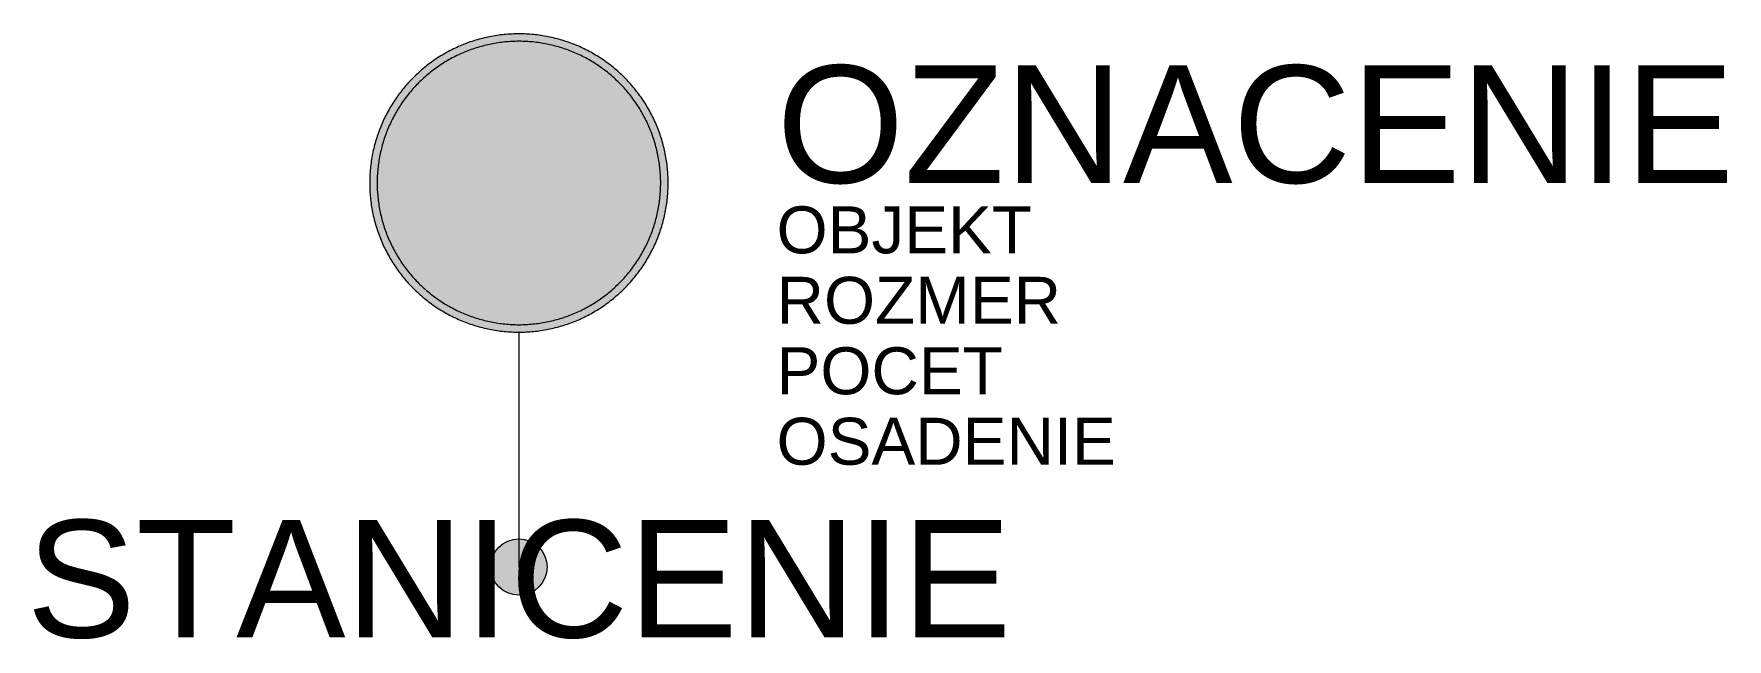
# Model space of a CAD drawing. Header units: metres. Extents: x -10.3 to 25.7, y -1.5 to 11.3.
import ezdxf
from ezdxf.enums import TextEntityAlignment as Align

# ---------------------------------------------------------------- set-up
doc = ezdxf.new("R2010")
doc.units = ezdxf.units.M
doc.layers.get('Defpoints').update_dxf_attribs({"color": 140, "lineweight": 5})
doc.styles.get("Standard").update_dxf_attribs({"font": 'arial.ttf'})

msp = doc.modelspace()

# ---------------------------------------------------------------- hatches: boundary and pattern name
at = {"true_color": 0xf1efea}
msp.add_hatch(color=7, dxfattribs=at).paths.add_polyline_path([(3.175017, 8.175008), (3.17472, 8.214422), (3.174033, 8.253818), (3.172815, 8.293136), (3.171063, 8.332379), (3.168852, 8.371622), (3.166185, 8.410712), (3.163062, 8.449805), (3.15948, 8.488742), (3.155364, 8.527679), (3.150792, 8.566466), (3.145689, 8.605175), (3.140202, 8.643809), (3.134181, 8.682365), (3.127704, 8.720771), (3.120771, 8.759099), (3.113379, 8.797277), (3.105531, 8.835377), (3.097224, 8.873324), (3.088461, 8.911118), (3.079242, 8.948837), (3.069564, 8.986481), (3.05943, 9.023894), (3.048762, 9.061232), (3.037713, 9.098342), (3.026283, 9.135374), (3.014319, 9.172256), (3.001899, 9.208907), (2.989098, 9.245483), (2.975763, 9.281831), (2.962047, 9.318104), (2.947872, 9.354146), (2.933319, 9.38996), (2.918307, 9.425621), (2.902839, 9.461129), (2.886912, 9.496487), (2.870529, 9.531539), (2.853765, 9.566516), (2.83662, 9.601187), (2.819019, 9.635705), (2.800959, 9.669995), (2.782518, 9.704132), (2.763621, 9.737966), (2.744265, 9.771644), (2.724606, 9.805097), (2.704413, 9.838244), (2.683917, 9.871238), (2.662962, 9.903929), (2.641548, 9.936467), (2.619756, 9.968699), (2.59758, 10.000703), (2.574951, 10.032401), (2.552013, 10.063871), (2.528544, 10.095113), (2.504769, 10.126052), (2.480538, 10.156685), (2.456001, 10.187087), (2.430933, 10.217264), (2.405556, 10.247057), (2.379801, 10.276622), (2.35359, 10.305884), (2.32707, 10.334915), (2.300097, 10.363568), (2.27274, 10.391912), (2.24508, 10.419956), (2.216961, 10.447691), (2.188617, 10.475048), (2.159964, 10.502021), (2.130933, 10.528541), (2.101671, 10.554752), (2.072106, 10.580507), (2.042313, 10.605884), (2.012136, 10.630877), (1.981734, 10.655489), (1.951101, 10.67972), (1.920162, 10.703495), (1.88892, 10.726889), (1.85745, 10.749902), (1.825674, 10.772531), (1.793748, 10.794707), (1.761516, 10.816499), (1.728978, 10.837913), (1.696287, 10.858868), (1.663293, 10.879364), (1.630146, 10.899557), (1.596693, 10.919294), (1.563015, 10.938572), (1.529181, 10.957469), (1.495044, 10.97591), (1.460754, 10.99397), (1.426236, 11.011571), (1.391565, 11.028794), (1.356588, 11.045558), (1.321536, 11.061863), (1.286178, 11.07779), (1.25067, 11.093258), (1.215009, 11.10827), (1.179117, 11.122901), (1.143075, 11.136998), (1.10688, 11.150789), (1.070532, 11.164049), (1.033956, 11.17685), (0.997305, 11.18927), (0.960423, 11.201234), (0.923391, 11.212739), (0.886206, 11.223788), (0.848943, 11.234381), (0.811452, 11.244515), (0.773886, 11.254193), (0.736167, 11.263412), (0.698373, 11.272253), (0.660348, 11.280557), (0.622326, 11.288405), (0.584073, 11.295797), (0.545745, 11.302733), (0.507339, 11.30921), (0.468858, 11.315153), (0.430224, 11.320715), (0.391515, 11.325743), (0.352653, 11.330315), (0.313791, 11.334431), (0.274854, 11.338088), (0.235761, 11.341214), (0.196596, 11.343881), (0.157428, 11.346089), (0.118185, 11.347766), (0.078789, 11.348984), (0.039396, 11.349746), (0, 11.349977), (-0.039471, 11.349746), (-0.078867, 11.348984), (-0.118188, 11.347766), (-0.157431, 11.346089), (-0.196674, 11.343881), (-0.235764, 11.341214), (-0.274854, 11.338088), (-0.313791, 11.334431), (-0.352731, 11.330315), (-0.391515, 11.325743), (-0.430227, 11.320715), (-0.468858, 11.315153), (-0.507417, 11.30921), (-0.54582, 11.302733), (-0.584151, 11.295797), (-0.622326, 11.288405), (-0.660426, 11.280557), (-0.698373, 11.272253), (-0.73617, 11.263412), (-0.773889, 11.254193), (-0.81153, 11.244515), (-0.848946, 11.234381), (-0.886284, 11.223788), (-0.923391, 11.212739), (-0.960426, 11.201234), (-0.997305, 11.18927), (-1.033959, 11.17685), (-1.070535, 11.164049), (-1.106883, 11.150789), (-1.143153, 11.136998), (-1.179195, 11.122901), (-1.215009, 11.10827), (-1.25067, 11.093258), (-1.286181, 11.07779), (-1.321536, 11.061863), (-1.356666, 11.045558), (-1.391565, 11.028794), (-1.426236, 11.011571), (-1.460754, 10.99397), (-1.495044, 10.97591), (-1.529181, 10.957469), (-1.563015, 10.938572), (-1.596696, 10.919294), (-1.630146, 10.899557), (-1.663293, 10.879364), (-1.69629, 10.858868), (-1.728978, 10.837913), (-1.761516, 10.816499), (-1.793748, 10.794707), (-1.825752, 10.772531), (-1.857453, 10.749902), (-1.888923, 10.726889), (-1.920165, 10.703495), (-1.951101, 10.67972), (-1.981734, 10.655489), (-2.012139, 10.630877), (-2.042313, 10.605884), (-2.072106, 10.580507), (-2.101674, 10.554752), (-2.130933, 10.528541), (-2.159967, 10.502021), (-2.188617, 10.475048), (-2.216964, 10.447691), (-2.24508, 10.419956), (-2.272743, 10.391912), (-2.300097, 10.363568), (-2.327073, 10.334915), (-2.35359, 10.305884), (-2.379804, 10.276622), (-2.405559, 10.247057), (-2.430933, 10.217264), (-2.455926, 10.187087), (-2.480538, 10.156685), (-2.504772, 10.126052), (-2.528544, 10.095113), (-2.551938, 10.063871), (-2.574951, 10.032401), (-2.597583, 10.000703), (-2.619756, 9.968699), (-2.641551, 9.936467), (-2.662962, 9.903929), (-2.683917, 9.871238), (-2.704416, 9.838244), (-2.724609, 9.805097), (-2.744343, 9.771644), (-2.763621, 9.737966), (-2.782521, 9.704132), (-2.800959, 9.669995), (-2.819019, 9.635705), (-2.836623, 9.601187), (-2.853843, 9.566516), (-2.870607, 9.531539), (-2.886915, 9.496487), (-2.902839, 9.461129), (-2.918307, 9.425621), (-2.933319, 9.38996), (-2.94795, 9.354146), (-2.962047, 9.318104), (-2.975838, 9.281831), (-2.989098, 9.245483), (-3.001899, 9.208907), (-3.014319, 9.172256), (-3.026283, 9.135374), (-3.037791, 9.098342), (-3.04884, 9.061232), (-3.05943, 9.023894), (-3.069564, 8.986481), (-3.079242, 8.948837), (-3.088464, 8.911118), (-3.097302, 8.873324), (-3.105609, 8.835377), (-3.113457, 8.797277), (-3.120849, 8.759099), (-3.127782, 8.720771), (-3.134259, 8.682365), (-3.140202, 8.643809), (-3.145764, 8.605175), (-3.150795, 8.566466), (-3.155367, 8.527679), (-3.15948, 8.488742), (-3.16314, 8.449805), (-3.166263, 8.410712), (-3.16893, 8.371622), (-3.171141, 8.332379), (-3.172815, 8.293136), (-3.174036, 8.253818), (-3.174798, 8.214422), (-3.175026, 8.174951), (-3.174798, 8.135555), (-3.174036, 8.096159), (-3.172815, 8.056763), (-3.171141, 8.01752), (-3.16893, 7.978355), (-3.166263, 7.939187), (-3.16314, 7.900097), (-3.15948, 7.86116), (-3.155367, 7.822298), (-3.150795, 7.783436), (-3.145764, 7.744724), (-3.140202, 7.706093), (-3.134259, 7.667612), (-3.127782, 7.629206), (-3.120849, 7.590878), (-3.113457, 7.552625), (-3.105609, 7.5146), (-3.097302, 7.476578), (-3.088464, 7.438781), (-3.079242, 7.401062), (-3.069564, 7.363496), (-3.05943, 7.326005), (-3.04884, 7.288745), (-3.037791, 7.25156), (-3.026283, 7.214525), (-3.014319, 7.177646), (-3.001899, 7.140992), (-2.989098, 7.104416), (-2.975838, 7.068068), (-2.962047, 7.031873), (-2.94795, 6.995831), (-2.933319, 6.959942), (-2.918307, 6.924281), (-2.902839, 6.88877), (-2.886915, 6.853415), (-2.870607, 6.818363), (-2.853843, 6.783386), (-2.836623, 6.748715), (-2.819019, 6.714197), (-2.800959, 6.679907), (-2.782521, 6.64577), (-2.763621, 6.611936), (-2.744343, 6.578255), (-2.724609, 6.544805), (-2.704416, 6.511658), (-2.683917, 6.478661), (-2.662962, 6.445973), (-2.641551, 6.413435), (-2.619756, 6.381203), (-2.597583, 6.349274), (-2.574951, 6.317498), (-2.551938, 6.286028), (-2.528544, 6.254786), (-2.504772, 6.22385), (-2.480538, 6.193217), (-2.455926, 6.162812), (-2.430933, 6.132638), (-2.405559, 6.102845), (-2.379804, 6.073277), (-2.35359, 6.044018), (-2.327073, 6.014984), (-2.300097, 5.986334), (-2.272743, 5.957987), (-2.24508, 5.929871), (-2.216964, 5.902208), (-2.188617, 5.874854), (-2.159967, 5.847878), (-2.130933, 5.821361), (-2.101674, 5.795147), (-2.072106, 5.769392), (-2.042313, 5.744018), (-2.012139, 5.718947), (-1.981734, 5.694413), (-1.951101, 5.670179), (-1.920165, 5.646407), (-1.888923, 5.622935), (-1.857453, 5.6), (-1.825752, 5.577368), (-1.793748, 5.555195), (-1.761516, 5.5334), (-1.728978, 5.511989), (-1.69629, 5.491034), (-1.663293, 5.470535), (-1.630146, 5.450342), (-1.596696, 5.430683), (-1.563015, 5.41133), (-1.529181, 5.39243), (-1.495044, 5.373992), (-1.460754, 5.355932), (-1.426236, 5.338328), (-1.391565, 5.321183), (-1.356666, 5.304419), (-1.321536, 5.288036), (-1.286181, 5.272112), (-1.25067, 5.256644), (-1.215009, 5.241632), (-1.179195, 5.227076), (-1.143153, 5.212904), (-1.106883, 5.199188), (-1.070535, 5.185853), (-1.033959, 5.173052), (-0.997305, 5.160632), (-0.960426, 5.148668), (-0.923391, 5.137238), (-0.886284, 5.126189), (-0.848946, 5.115521), (-0.81153, 5.105387), (-0.773889, 5.095709), (-0.73617, 5.086487), (-0.698373, 5.077724), (-0.660426, 5.06942), (-0.622326, 5.061572), (-0.584151, 5.05418), (-0.54582, 5.047244), (-0.507417, 5.040767), (-0.468858, 5.034749), (-0.430227, 5.029262), (-0.391515, 5.024156), (-0.352731, 5.019584), (-0.313791, 5.015471), (-0.274854, 5.011889), (-0.235764, 5.008763), (-0.196674, 5.006096), (-0.157431, 5.003888), (-0.118188, 5.002136), (-0.078867, 5.000915), (-0.039471, 5.000231), (0, 5), (0.039396, 5.000231), (0.078789, 5.000915), (0.118185, 5.002136), (0.157428, 5.003888), (0.196596, 5.006096), (0.235761, 5.008763), (0.274854, 5.011889), (0.313791, 5.015471), (0.352653, 5.019584), (0.391515, 5.024156), (0.430224, 5.029262), (0.468858, 5.034749), (0.507339, 5.040767), (0.545745, 5.047244), (0.584073, 5.05418), (0.622326, 5.061572), (0.660348, 5.06942), (0.698373, 5.077724), (0.736167, 5.086487), (0.773886, 5.095709), (0.811452, 5.105387), (0.848943, 5.115521), (0.886206, 5.126189), (0.923391, 5.137238), (0.960423, 5.148668), (0.997305, 5.160632), (1.033956, 5.173052), (1.070532, 5.185853), (1.10688, 5.199188), (1.143075, 5.212904), (1.179117, 5.227076), (1.215009, 5.241632), (1.25067, 5.256644), (1.286178, 5.272112), (1.321536, 5.288036), (1.356588, 5.304419), (1.391565, 5.321183), (1.426236, 5.338328), (1.460754, 5.355932), (1.495044, 5.373992), (1.529181, 5.39243), (1.563015, 5.41133), (1.596693, 5.430683), (1.630146, 5.450342), (1.663293, 5.470535), (1.696287, 5.491034), (1.728978, 5.511989), (1.761516, 5.5334), (1.793748, 5.555195), (1.825674, 5.577368), (1.85745, 5.6), (1.88892, 5.622935), (1.920162, 5.646407), (1.951101, 5.670179), (1.981734, 5.694413), (2.012136, 5.718947), (2.042313, 5.744018), (2.072106, 5.769392), (2.101671, 5.795147), (2.130933, 5.821361), (2.159964, 5.847878), (2.188617, 5.874854), (2.216961, 5.902208), (2.24508, 5.929871), (2.27274, 5.957987), (2.300097, 5.986334), (2.32707, 6.014984), (2.35359, 6.044018), (2.379801, 6.073277), (2.405556, 6.102845), (2.430933, 6.132638), (2.456001, 6.162812), (2.480538, 6.193217), (2.504769, 6.22385), (2.528544, 6.254786), (2.552013, 6.286028), (2.574951, 6.317498), (2.59758, 6.349274), (2.619756, 6.381203), (2.641548, 6.413435), (2.662962, 6.445973), (2.683917, 6.478661), (2.704413, 6.511658), (2.724606, 6.544805), (2.744265, 6.578255), (2.763621, 6.611936), (2.782518, 6.64577), (2.800959, 6.679907), (2.819019, 6.714197), (2.83662, 6.748715), (2.853765, 6.783386), (2.870529, 6.818363), (2.886912, 6.853415), (2.902839, 6.88877), (2.918307, 6.924281), (2.933319, 6.959942), (2.947872, 6.995831), (2.962047, 7.031873), (2.975763, 7.068068), (2.989098, 7.104416), (3.001899, 7.140992), (3.014319, 7.177646), (3.026283, 7.214525), (3.037713, 7.25156), (3.048762, 7.288745), (3.05943, 7.326005), (3.069564, 7.363496), (3.079242, 7.401062), (3.088461, 7.438781), (3.097224, 7.476578), (3.105531, 7.5146), (3.113379, 7.552625), (3.120771, 7.590878), (3.127704, 7.629206), (3.134181, 7.667612), (3.140202, 7.706093), (3.145689, 7.744724), (3.150792, 7.783436), (3.155364, 7.822298), (3.15948, 7.86116), (3.163062, 7.900097), (3.166185, 7.939187), (3.168852, 7.978355), (3.171063, 8.01752), (3.172815, 8.056763), (3.174033, 8.096159), (3.17472, 8.135555), (3.174948, 8.174951)])
at = {"true_color": 0x005b8c}
msp.add_hatch(color=146, dxfattribs=at).paths.add_polyline_path([(3.016266, 8.175008), (3.015996, 8.212442), (3.015309, 8.249855), (3.014166, 8.287193), (3.012489, 8.324531), (3.010434, 8.361794), (3.007917, 8.398979), (3.004947, 8.436089), (3.00144, 8.473121), (2.997555, 8.510003), (2.993211, 8.546882), (2.988411, 8.583686), (2.983152, 8.62034), (2.977515, 8.656991), (2.971341, 8.693492), (2.964789, 8.72984), (2.957778, 8.766185), (2.950311, 8.802305), (2.942385, 8.838425), (2.934081, 8.874314), (2.92524, 8.910203), (2.916096, 8.945867), (2.906421, 8.98145), (2.896362, 9.016883), (2.885847, 9.052166), (2.874948, 9.087368), (2.863596, 9.122345), (2.851785, 9.157244), (2.839593, 9.191993), (2.82702, 9.226511), (2.813988, 9.260954), (2.800503, 9.295166), (2.786634, 9.329228), (2.772384, 9.363137), (2.757678, 9.396818), (2.742591, 9.430421), (2.727045, 9.463721), (2.711118, 9.496943), (2.694813, 9.52994), (2.678049, 9.562706), (2.660904, 9.595319), (2.643378, 9.627704), (2.625471, 9.659861), (2.607105, 9.691787), (2.588361, 9.723563), (2.569236, 9.755111), (2.549727, 9.786428), (2.529762, 9.817517), (2.509494, 9.848378), (2.488767, 9.879011), (2.467737, 9.909416), (2.446248, 9.939515), (2.424378, 9.969461), (2.402127, 9.999101), (2.379573, 10.028516), (2.35656, 10.057625), (2.333166, 10.086503), (2.309469, 10.115156), (2.285313, 10.1435), (2.260854, 10.171544), (2.235936, 10.199357), (2.210715, 10.226939), (2.18511, 10.254143), (2.159127, 10.281119), (2.132838, 10.307789), (2.106168, 10.334078), (2.079192, 10.360061), (2.051988, 10.385666), (2.024406, 10.410887), (1.996593, 10.435727), (1.968549, 10.460264), (1.940205, 10.484345), (1.911552, 10.508117), (1.882674, 10.531511), (1.853565, 10.554524), (1.82415, 10.577078), (1.79451, 10.599329), (1.764564, 10.621199), (1.734465, 10.642688), (1.70406, 10.663718), (1.673427, 10.684445), (1.642566, 10.704713), (1.611477, 10.724678), (1.58016, 10.744187), (1.548612, 10.763312), (1.516836, 10.782056), (1.48491, 10.800422), (1.452675, 10.818329), (1.42029, 10.835855), (1.387755, 10.853), (1.354911, 10.869764), (1.321992, 10.886069), (1.28877, 10.901996), (1.25547, 10.917542), (1.221867, 10.932629), (1.188186, 10.947335), (1.154277, 10.961585), (1.120215, 10.975454), (1.085925, 10.988939), (1.05156, 11.001971), (1.016964, 11.014619), (0.982293, 11.026811), (0.947394, 11.038547), (0.912417, 11.049899), (0.877215, 11.060873), (0.841932, 11.071313), (0.806499, 11.081372), (0.770916, 11.091047), (0.735177, 11.100269), (0.699363, 11.109032), (0.663396, 11.117336), (0.627354, 11.125262), (0.591159, 11.132729), (0.554889, 11.13974), (0.518463, 11.14637), (0.481965, 11.152466), (0.445389, 11.158181), (0.408735, 11.163437), (0.371931, 11.16824), (0.335052, 11.172581), (0.298095, 11.176469), (0.26106, 11.179898), (0.22395, 11.182868), (0.186765, 11.18546), (0.14958, 11.187518), (0.112242, 11.189117), (0.074904, 11.19026), (0.037491, 11.191022), (0, 11.19125), (-0.037491, 11.191022), (-0.074904, 11.19026), (-0.112242, 11.189117), (-0.14958, 11.187518), (-0.186843, 11.18546), (-0.224028, 11.182868), (-0.261138, 11.179898), (-0.29817, 11.176469), (-0.335052, 11.172581), (-0.371934, 11.16824), (-0.408738, 11.163437), (-0.445389, 11.158181), (-0.482043, 11.152466), (-0.518541, 11.14637), (-0.554889, 11.13974), (-0.591237, 11.132729), (-0.627354, 11.125262), (-0.663474, 11.117336), (-0.699363, 11.109032), (-0.735255, 11.100269), (-0.770916, 11.091047), (-0.806502, 11.081372), (-0.841935, 11.071313), (-0.877215, 11.060873), (-0.91242, 11.049899), (-0.947394, 11.038547), (-0.982296, 11.026811), (-1.017042, 11.014619), (-1.05156, 11.001971), (-1.086003, 10.988939), (-1.120218, 10.975454), (-1.154277, 10.961585), (-1.188186, 10.947335), (-1.221867, 10.932629), (-1.255473, 10.917542), (-1.28877, 10.901996), (-1.321995, 10.886069), (-1.354989, 10.869764), (-1.387755, 10.853), (-1.420368, 10.835855), (-1.452753, 10.818329), (-1.48491, 10.800422), (-1.516839, 10.782056), (-1.548612, 10.763312), (-1.58016, 10.744187), (-1.611477, 10.724678), (-1.642569, 10.704713), (-1.67343, 10.684445), (-1.70406, 10.663718), (-1.734465, 10.642688), (-1.764564, 10.621199), (-1.79451, 10.599329), (-1.824153, 10.577078), (-1.853565, 10.554524), (-1.882674, 10.531511), (-1.911555, 10.508117), (-1.940205, 10.484345), (-1.968552, 10.460264), (-1.996593, 10.435727), (-2.024406, 10.410887), (-2.051991, 10.385666), (-2.079195, 10.360061), (-2.106168, 10.334078), (-2.132838, 10.307789), (-2.159127, 10.281119), (-2.185113, 10.254143), (-2.210715, 10.226939), (-2.235936, 10.199357), (-2.260779, 10.171544), (-2.285316, 10.1435), (-2.309394, 10.115156), (-2.333169, 10.086503), (-2.356563, 10.057625), (-2.379573, 10.028516), (-2.40213, 9.999101), (-2.424381, 9.969461), (-2.446248, 9.939515), (-2.467737, 9.909416), (-2.48877, 9.879011), (-2.509494, 9.848378), (-2.529765, 9.817517), (-2.54973, 9.786428), (-2.569236, 9.755111), (-2.588361, 9.723563), (-2.607108, 9.691787), (-2.625471, 9.659861), (-2.643378, 9.627704), (-2.660904, 9.595319), (-2.678049, 9.562706), (-2.694813, 9.52994), (-2.711121, 9.496943), (-2.727045, 9.463721), (-2.742591, 9.430421), (-2.757678, 9.396818), (-2.772384, 9.363137), (-2.786634, 9.329228), (-2.800503, 9.295166), (-2.813991, 9.260954), (-2.82702, 9.226511), (-2.839671, 9.191993), (-2.851863, 9.157244), (-2.863596, 9.122345), (-2.874951, 9.087368), (-2.885922, 9.052166), (-2.896362, 9.016883), (-2.906421, 8.98145), (-2.916099, 8.945867), (-2.925318, 8.910203), (-2.934081, 8.874314), (-2.942388, 8.838425), (-2.950311, 8.802305), (-2.957781, 8.766185), (-2.964789, 8.72984), (-2.971419, 8.693492), (-2.977515, 8.656991), (-2.98323, 8.62034), (-2.988489, 8.583686), (-2.993289, 8.546882), (-2.997633, 8.510003), (-3.001518, 8.473121), (-3.004947, 8.436089), (-3.00792, 8.398979), (-3.010509, 8.361794), (-3.012567, 8.324531), (-3.014169, 8.287193), (-3.015312, 8.249855), (-3.016074, 8.212442), (-3.016302, 8.174951), (-3.016074, 8.13746), (-3.015312, 8.100047), (-3.014169, 8.062709), (-3.012567, 8.025371), (-3.010509, 7.988183), (-3.00792, 7.950998), (-3.004947, 7.913888), (-3.001518, 7.876856), (-2.997633, 7.839899), (-2.993289, 7.803017), (-2.988489, 7.766213), (-2.98323, 7.729562), (-2.977515, 7.692986), (-2.971419, 7.656485), (-2.964789, 7.620062), (-2.957781, 7.583792), (-2.950311, 7.547597), (-2.942388, 7.511552), (-2.934081, 7.475588), (-2.925318, 7.439774), (-2.916099, 7.404035), (-2.906421, 7.368449), (-2.896362, 7.333016), (-2.885922, 7.297736), (-2.874951, 7.262531), (-2.863596, 7.227557), (-2.851863, 7.192655), (-2.839671, 7.157984), (-2.82702, 7.123391), (-2.813991, 7.089023), (-2.800503, 7.054733), (-2.786634, 7.020674), (-2.772384, 6.986765), (-2.757678, 6.953084), (-2.742591, 6.919478), (-2.727045, 6.886181), (-2.711121, 6.852956), (-2.694813, 6.820037), (-2.678049, 6.787196), (-2.660904, 6.754658), (-2.643378, 6.722273), (-2.625471, 6.690041), (-2.607108, 6.658112), (-2.588361, 6.626339), (-2.569236, 6.594791), (-2.54973, 6.563474), (-2.529765, 6.532382), (-2.509494, 6.501521), (-2.48877, 6.470891), (-2.467737, 6.440486), (-2.446248, 6.410387), (-2.424381, 6.380441), (-2.40213, 6.350798), (-2.379573, 6.321386), (-2.356563, 6.292277), (-2.333169, 6.263396), (-2.309394, 6.234746), (-2.285316, 6.206399), (-2.260779, 6.178358), (-2.235936, 6.150545), (-2.210715, 6.12296), (-2.185113, 6.095756), (-2.159127, 6.068783), (-2.132838, 6.042113), (-2.106168, 6.015824), (-2.079195, 5.989838), (-2.051991, 5.964236), (-2.024406, 5.939015), (-1.996593, 5.914097), (-1.968552, 5.889635), (-1.940205, 5.865482), (-1.911555, 5.841782), (-1.882674, 5.818388), (-1.853565, 5.795378), (-1.824153, 5.772821), (-1.79451, 5.75057), (-1.764564, 5.728703), (-1.734465, 5.707214), (-1.70406, 5.686181), (-1.67343, 5.665457), (-1.642569, 5.645186), (-1.611477, 5.625221), (-1.58016, 5.605715), (-1.548612, 5.58659), (-1.516839, 5.567843), (-1.48491, 5.54948), (-1.452753, 5.531573), (-1.420368, 5.514047), (-1.387755, 5.496902), (-1.354989, 5.480138), (-1.321995, 5.46383), (-1.28877, 5.447906), (-1.255473, 5.43236), (-1.221867, 5.417273), (-1.188186, 5.402567), (-1.154277, 5.388317), (-1.120218, 5.374448), (-1.086003, 5.36096), (-1.05156, 5.347931), (-1.017042, 5.335358), (-0.982296, 5.323166), (-0.947394, 5.311355), (-0.91242, 5.3), (-0.877215, 5.289104), (-0.841935, 5.278589), (-0.806502, 5.26853), (-0.770916, 5.258852), (-0.735255, 5.249708), (-0.699363, 5.24087), (-0.663474, 5.232563), (-0.627354, 5.22464), (-0.591237, 5.21717), (-0.554889, 5.210162), (-0.518541, 5.203607), (-0.482043, 5.197436), (-0.445389, 5.191796), (-0.408738, 5.18654), (-0.371934, 5.181737), (-0.335052, 5.177396), (-0.29817, 5.173508), (-0.261138, 5.170004), (-0.224028, 5.167031), (-0.186843, 5.164517), (-0.14958, 5.162459), (-0.112242, 5.160782), (-0.074904, 5.159639), (-0.037491, 5.158955), (0, 5.158727), (0.037491, 5.158955), (0.074904, 5.159639), (0.112242, 5.160782), (0.14958, 5.162459), (0.186765, 5.164517), (0.22395, 5.167031), (0.26106, 5.170004), (0.298095, 5.173508), (0.335052, 5.177396), (0.371931, 5.181737), (0.408735, 5.18654), (0.445389, 5.191796), (0.481965, 5.197436), (0.518463, 5.203607), (0.554889, 5.210162), (0.591159, 5.21717), (0.627354, 5.22464), (0.663396, 5.232563), (0.699363, 5.24087), (0.735177, 5.249708), (0.770916, 5.258852), (0.806499, 5.26853), (0.841932, 5.278589), (0.877215, 5.289104), (0.912417, 5.3), (0.947394, 5.311355), (0.982293, 5.323166), (1.016964, 5.335358), (1.05156, 5.347931), (1.085925, 5.36096), (1.120215, 5.374448), (1.154277, 5.388317), (1.188186, 5.402567), (1.221867, 5.417273), (1.25547, 5.43236), (1.28877, 5.447906), (1.321992, 5.46383), (1.354911, 5.480138), (1.387755, 5.496902), (1.42029, 5.514047), (1.452675, 5.531573), (1.48491, 5.54948), (1.516836, 5.567843), (1.548612, 5.58659), (1.58016, 5.605715), (1.611477, 5.625221), (1.642566, 5.645186), (1.673427, 5.665457), (1.70406, 5.686181), (1.734465, 5.707214), (1.764564, 5.728703), (1.79451, 5.75057), (1.82415, 5.772821), (1.853565, 5.795378), (1.882674, 5.818388), (1.911552, 5.841782), (1.940205, 5.865482), (1.968549, 5.889635), (1.996593, 5.914097), (2.024406, 5.939015), (2.051988, 5.964236), (2.079192, 5.989838), (2.106168, 6.015824), (2.132838, 6.042113), (2.159127, 6.068783), (2.18511, 6.095756), (2.210715, 6.12296), (2.235936, 6.150545), (2.260854, 6.178358), (2.285313, 6.206399), (2.309469, 6.234746), (2.333166, 6.263396), (2.35656, 6.292277), (2.379573, 6.321386), (2.402127, 6.350798), (2.424378, 6.380441), (2.446248, 6.410387), (2.467737, 6.440486), (2.488767, 6.470891), (2.509494, 6.501521), (2.529762, 6.532382), (2.549727, 6.563474), (2.569236, 6.594791), (2.588361, 6.626339), (2.607105, 6.658112), (2.625471, 6.690041), (2.643378, 6.722273), (2.660904, 6.754658), (2.678049, 6.787196), (2.694813, 6.820037), (2.711118, 6.852956), (2.727045, 6.886181), (2.742591, 6.919478), (2.757678, 6.953084), (2.772384, 6.986765), (2.786634, 7.020674), (2.800503, 7.054733), (2.813988, 7.089023), (2.82702, 7.123391), (2.839593, 7.157984), (2.851785, 7.192655), (2.863596, 7.227557), (2.874948, 7.262531), (2.885847, 7.297736), (2.896362, 7.333016), (2.906421, 7.368449), (2.916096, 7.404035), (2.92524, 7.439774), (2.934081, 7.475588), (2.942385, 7.511552), (2.950311, 7.547597), (2.957778, 7.583792), (2.964789, 7.620062), (2.971341, 7.656485), (2.977515, 7.692986), (2.983152, 7.729562), (2.988411, 7.766213), (2.993211, 7.803017), (2.997555, 7.839899), (3.00144, 7.876856), (3.004947, 7.913888), (3.007917, 7.950998), (3.010434, 7.988183), (3.012489, 8.025371), (3.014166, 8.062709), (3.015309, 8.100047), (3.015996, 8.13746), (3.016224, 8.174951)])
at = {"true_color": 0xf1efea}
h = msp.add_hatch(color=7, dxfattribs=at)
h.paths.add_polyline_path([(-1.733004, 7.546625), (-1.733016, 7.551788), (-1.732941, 7.556969), (-1.732788, 7.562075), (-1.73256, 7.567256), (-1.732254, 7.572362), (-1.731873, 7.577543), (-1.731492, 7.582649), (-1.731036, 7.587752), (-1.730427, 7.592858), (-1.729893, 7.597964), (-1.729206, 7.60307), (-1.728444, 7.608098), (-1.727682, 7.613204), (-1.726845, 7.618232), (-1.72593, 7.623263), (-1.72494, 7.628216), (-1.72395, 7.633244), (-1.722807, 7.638197), (-1.721664, 7.643228), (-1.720443, 7.648181), (-1.719225, 7.653056), (-1.717854, 7.658009), (-1.716483, 7.662887), (-1.715034, 7.667762), (-1.71351, 7.67264), (-1.711986, 7.67744), (-1.710309, 7.682318), (-1.708632, 7.687043), (-1.70688, 7.691843), (-1.705128, 7.696568), (-1.703223, 7.701368), (-1.701318, 7.706015), (-1.699338, 7.71074), (-1.69728, 7.715387), (-1.695222, 7.720037), (-1.693089, 7.724609), (-1.690878, 7.729181), (-1.688592, 7.733753), (-1.686306, 7.738325), (-1.683945, 7.742819), (-1.681506, 7.747241), (-1.679067, 7.751735), (-1.676478, 7.756154), (-1.673886, 7.760498), (-1.671294, 7.764842), (-1.668552, 7.769186), (-1.66581, 7.77353), (-1.66299, 7.777796), (-1.66017, 7.781987), (-1.657275, 7.786178), (-1.654302, 7.790369), (-1.651254, 7.794485), (-1.648206, 7.798598), (-1.645083, 7.802636), (-1.641882, 7.806677), (-1.638681, 7.810637), (-1.63533, 7.8146), (-1.632051, 7.818563), (-1.628622, 7.822373), (-1.625193, 7.826258), (-1.621689, 7.830068), (-1.618185, 7.833803), (-1.614603, 7.837538), (-1.610946, 7.841195), (-1.607286, 7.844852), (-1.603554, 7.848434), (-1.599819, 7.852016), (-1.596009, 7.855445), (-1.592124, 7.858874), (-1.588236, 7.862303), (-1.584351, 7.865654), (-1.580388, 7.86893), (-1.576425, 7.872131), (-1.572387, 7.875332), (-1.568349, 7.878455), (-1.564233, 7.881503), (-1.56012, 7.884551), (-1.555929, 7.887524), (-1.551738, 7.890419), (-1.547469, 7.893239), (-1.543203, 7.896059), (-1.538937, 7.898801), (-1.534593, 7.901546), (-1.530249, 7.904213), (-1.525905, 7.906727), (-1.521486, 7.909316), (-1.516989, 7.911755), (-1.51257, 7.914194), (-1.507998, 7.916555), (-1.503504, 7.918919), (-1.498932, 7.921127), (-1.49436, 7.923338), (-1.489788, 7.925471), (-1.485138, 7.927604), (-1.480491, 7.929587), (-1.475766, 7.931567), (-1.471041, 7.933472), (-1.466316, 7.935377), (-1.461594, 7.937129), (-1.456791, 7.938884), (-1.451991, 7.940558), (-1.447191, 7.942235), (-1.442391, 7.943759), (-1.437513, 7.945283), (-1.432638, 7.946732), (-1.42776, 7.948103), (-1.422807, 7.949474), (-1.417854, 7.95077), (-1.412901, 7.951913), (-1.407948, 7.953131), (-1.402995, 7.954199), (-1.397967, 7.955189), (-1.393014, 7.956179), (-1.387983, 7.957094), (-1.382877, 7.957934), (-1.377849, 7.958771), (-1.372821, 7.959458), (-1.367715, 7.960142), (-1.362609, 7.960751), (-1.357503, 7.961285), (-1.352397, 7.961744), (-1.347294, 7.962125), (-1.34211, 7.962506), (-1.337007, 7.962809), (-1.331823, 7.963037), (-1.326642, 7.96319), (-1.321536, 7.963268), (-1.316355, 7.963268), (-1.311174, 7.963268), (-1.305993, 7.96319), (-1.300812, 7.963037), (-1.295628, 7.962809), (-1.290525, 7.962506), (-1.285341, 7.962125), (-1.280238, 7.961744), (-1.275132, 7.961285), (-1.270026, 7.960751), (-1.26492, 7.960142), (-1.259814, 7.959458), (-1.254786, 7.958771), (-1.24968, 7.957934), (-1.244652, 7.957094), (-1.239621, 7.956179), (-1.234593, 7.955189), (-1.22964, 7.954199), (-1.224612, 7.953131), (-1.219659, 7.951913), (-1.214706, 7.95077), (-1.209828, 7.949474), (-1.204875, 7.948103), (-1.199997, 7.946732), (-1.195122, 7.945283), (-1.190244, 7.943759), (-1.185444, 7.942235), (-1.180566, 7.940558), (-1.175766, 7.938884), (-1.171041, 7.937129), (-1.166241, 7.935377), (-1.161516, 7.933472), (-1.156794, 7.931567), (-1.152144, 7.929587), (-1.147497, 7.927604), (-1.142847, 7.925471), (-1.138275, 7.923338), (-1.133628, 7.921127), (-1.129131, 7.918919), (-1.124559, 7.916555), (-1.120065, 7.914194), (-1.115568, 7.911755), (-1.111149, 7.909316), (-1.10673, 7.906727), (-1.102311, 7.904213), (-1.097967, 7.901546), (-1.093698, 7.898801), (-1.089357, 7.896059), (-1.085088, 7.893239), (-1.080897, 7.890419), (-1.076706, 7.887524), (-1.072515, 7.884551), (-1.068402, 7.881503), (-1.064286, 7.878455), (-1.060248, 7.875332), (-1.05621, 7.872131), (-1.052169, 7.86893), (-1.048284, 7.865654), (-1.044321, 7.862303), (-1.040436, 7.858874), (-1.036626, 7.855445), (-1.032816, 7.852016), (-1.029081, 7.848434), (-1.025349, 7.844852), (-1.021614, 7.841195), (-1.018032, 7.837538), (-1.01445, 7.833803), (-1.010871, 7.830068), (-1.007364, 7.826258), (-1.003935, 7.822373), (-1.000584, 7.818563), (-0.99723, 7.8146), (-0.993954, 7.810637), (-0.990753, 7.806677), (-0.987552, 7.802636), (-0.984429, 7.798598), (-0.981381, 7.794485), (-0.978333, 7.790369), (-0.97536, 7.786178), (-0.972465, 7.781987), (-0.969645, 7.777796), (-0.966825, 7.77353), (-0.964083, 7.769186), (-0.961341, 7.764842), (-0.958749, 7.760498), (-0.956157, 7.756154), (-0.953568, 7.751735), (-0.951129, 7.747241), (-0.94869, 7.742819), (-0.946329, 7.738325), (-0.944043, 7.733753), (-0.941757, 7.729181), (-0.939546, 7.724609), (-0.937413, 7.720037), (-0.935355, 7.715387), (-0.933297, 7.71074), (-0.931317, 7.706015), (-0.929412, 7.701368), (-0.927582, 7.696568), (-0.925755, 7.691843), (-0.924003, 7.687043), (-0.922326, 7.682318), (-0.920724, 7.67744), (-0.919125, 7.67264), (-0.917601, 7.667762), (-0.916152, 7.662887), (-0.914781, 7.658009), (-0.91341, 7.653056), (-0.912192, 7.648181), (-0.910971, 7.643228), (-0.909828, 7.638197), (-0.908685, 7.633244), (-0.907695, 7.628216), (-0.906705, 7.623263), (-0.90579, 7.618232), (-0.904953, 7.613204), (-0.904191, 7.608098), (-0.903429, 7.60307), (-0.902817, 7.597964), (-0.902208, 7.592858), (-0.901674, 7.587752), (-0.901143, 7.582649), (-0.900762, 7.577543), (-0.900381, 7.572362), (-0.90015, 7.567256), (-0.899922, 7.562075), (-0.899769, 7.556969), (-0.899619, 7.551788), (-0.899619, 7.546604), (-0.899568, 7.500323), (0.813609, 7.500323), (0.813609, 7.546625), (0.813588, 7.551788), (0.813663, 7.556969), (0.813891, 7.562075), (0.814119, 7.567256), (0.81435, 7.572362), (0.814731, 7.577543), (0.815112, 7.582649), (0.815643, 7.587752), (0.816177, 7.592858), (0.816786, 7.597964), (0.817398, 7.60307), (0.81816, 7.608098), (0.818922, 7.613204), (0.819759, 7.618232), (0.820674, 7.623263), (0.821664, 7.628216), (0.822654, 7.633244), (0.823797, 7.638197), (0.82494, 7.643228), (0.826161, 7.648181), (0.827379, 7.653056), (0.82875, 7.658009), (0.830121, 7.662887), (0.83157, 7.667762), (0.833094, 7.67264), (0.834693, 7.67744), (0.836295, 7.682318), (0.837972, 7.687043), (0.839724, 7.691843), (0.841551, 7.696568), (0.843381, 7.701368), (0.845286, 7.706015), (0.847266, 7.71074), (0.849324, 7.715387), (0.851382, 7.720037), (0.853515, 7.724609), (0.855726, 7.729181), (0.858012, 7.733753), (0.860298, 7.738325), (0.862659, 7.742819), (0.865098, 7.747241), (0.867612, 7.751735), (0.870126, 7.756154), (0.872718, 7.760498), (0.87531, 7.764842), (0.878052, 7.769186), (0.880794, 7.77353), (0.883614, 7.777796), (0.886434, 7.781987), (0.889407, 7.786178), (0.892377, 7.790369), (0.89535, 7.794485), (0.898473, 7.798598), (0.901599, 7.802636), (0.904722, 7.806677), (0.907998, 7.810637), (0.911274, 7.8146), (0.914553, 7.818563), (0.917982, 7.822373), (0.921411, 7.826258), (0.924915, 7.830068), (0.928419, 7.833803), (0.932001, 7.837538), (0.935658, 7.841195), (0.939318, 7.844852), (0.94305, 7.848434), (0.94686, 7.852016), (0.950595, 7.855445), (0.95448, 7.858874), (0.958368, 7.862303), (0.962253, 7.865654), (0.966216, 7.86893), (0.970179, 7.872131), (0.974217, 7.875332), (0.97833, 7.878455), (0.982371, 7.881503), (0.986562, 7.884551), (0.990675, 7.887524), (0.994866, 7.890419), (0.999135, 7.893239), (1.003401, 7.896059), (1.007667, 7.898801), (1.012011, 7.901546), (1.016355, 7.904213), (1.020774, 7.906727), (1.025193, 7.909316), (1.029615, 7.911755), (1.034109, 7.914194), (1.038606, 7.916555), (1.0431, 7.918919), (1.047672, 7.921127), (1.052244, 7.923338), (1.056894, 7.925471), (1.061466, 7.927604), (1.066191, 7.929587), (1.070838, 7.931567), (1.075563, 7.933472), (1.080288, 7.935377), (1.08501, 7.937129), (1.089813, 7.938884), (1.094613, 7.940558), (1.099413, 7.942235), (1.104213, 7.943759), (1.109091, 7.945283), (1.113966, 7.946732), (1.118844, 7.948103), (1.123797, 7.949474), (1.12875, 7.95077), (1.133703, 7.951913), (1.138656, 7.953131), (1.143609, 7.954199), (1.148637, 7.955189), (1.153668, 7.956179), (1.158696, 7.957094), (1.163727, 7.957934), (1.168755, 7.958771), (1.173861, 7.959458), (1.178889, 7.960142), (1.183995, 7.960751), (1.189101, 7.961285), (1.194207, 7.961744), (1.199388, 7.962125), (1.204494, 7.962506), (1.209597, 7.962809), (1.214781, 7.963037), (1.219962, 7.96319), (1.225143, 7.963268), (1.230324, 7.963268), (1.235505, 7.963268), (1.240611, 7.96319), (1.245792, 7.963037), (1.250976, 7.962809), (1.256079, 7.962506), (1.261263, 7.962125), (1.266366, 7.961744), (1.271472, 7.961285), (1.276578, 7.960751), (1.281684, 7.960142), (1.28679, 7.959458), (1.291818, 7.958771), (1.296924, 7.957934), (1.301952, 7.957094), (1.306983, 7.956179), (1.312011, 7.955189), (1.316964, 7.954199), (1.321992, 7.953131), (1.326945, 7.951913), (1.331898, 7.95077), (1.336851, 7.949474), (1.341729, 7.948103), (1.346607, 7.946732), (1.351482, 7.945283), (1.35636, 7.943759), (1.361235, 7.942235), (1.366038, 7.940558), (1.370838, 7.938884), (1.375563, 7.937129), (1.380363, 7.935377), (1.385088, 7.933472), (1.38981, 7.931567), (1.39446, 7.929587), (1.399107, 7.927604), (1.403757, 7.925471), (1.408404, 7.923338), (1.412976, 7.921127), (1.417548, 7.918919), (1.422045, 7.916555), (1.426539, 7.914194), (1.431036, 7.911755), (1.435455, 7.909316), (1.439874, 7.906727), (1.444293, 7.904213), (1.448637, 7.901546), (1.452981, 7.898801), (1.457247, 7.896059), (1.461516, 7.893239), (1.465707, 7.890419), (1.469973, 7.887524), (1.474089, 7.884551), (1.478202, 7.881503), (1.482318, 7.878455), (1.486434, 7.875332), (1.490394, 7.872131), (1.494435, 7.86893), (1.498395, 7.865654), (1.502283, 7.862303), (1.506168, 7.858874), (1.509978, 7.855445), (1.513788, 7.852016), (1.517598, 7.848434), (1.521255, 7.844852), (1.52499, 7.841195), (1.528647, 7.837538), (1.532229, 7.833803), (1.535733, 7.830068), (1.53924, 7.826258), (1.542669, 7.822373), (1.54602, 7.818563), (1.549374, 7.8146), (1.55265, 7.810637), (1.555851, 7.806677), (1.559052, 7.802636), (1.562175, 7.798598), (1.565223, 7.794485), (1.568271, 7.790369), (1.571244, 7.786178), (1.574139, 7.781987), (1.577034, 7.777796), (1.579779, 7.77353), (1.582596, 7.769186), (1.585263, 7.764842), (1.58793, 7.760498), (1.590522, 7.756154), (1.593036, 7.751735), (1.595475, 7.747241), (1.597914, 7.742819), (1.600275, 7.738325), (1.602639, 7.733753), (1.604847, 7.729181), (1.607058, 7.724609), (1.609191, 7.720037), (1.611324, 7.715387), (1.613307, 7.71074), (1.615287, 7.706015), (1.617192, 7.701368), (1.619097, 7.696568), (1.620849, 7.691843), (1.622601, 7.687043), (1.624278, 7.682318), (1.625955, 7.67744), (1.627479, 7.67264), (1.629003, 7.667762), (1.630452, 7.662887), (1.631823, 7.658009), (1.633194, 7.653056), (1.634412, 7.648181), (1.635633, 7.643228), (1.636776, 7.638197), (1.637919, 7.633244), (1.638909, 7.628216), (1.639899, 7.623263), (1.640814, 7.618232), (1.641651, 7.613204), (1.642413, 7.608098), (1.643175, 7.60307), (1.643862, 7.597964), (1.644396, 7.592858), (1.645005, 7.587752), (1.645461, 7.582649), (1.645842, 7.577543), (1.646223, 7.572362), (1.646529, 7.567256), (1.646757, 7.562075), (1.64691, 7.556969), (1.646985, 7.551788), (1.646985, 7.546604), (1.647048, 7.500323), (2.248974, 7.500323), (2.25369, 7.500353), (2.25849, 7.500503), (2.263215, 7.500809), (2.267865, 7.501265), (2.272512, 7.501799), (2.277159, 7.502408), (2.281731, 7.50317), (2.286303, 7.50401), (2.2908, 7.505), (2.295219, 7.506143), (2.299638, 7.507286), (2.30406, 7.508582), (2.308326, 7.510028), (2.312592, 7.511552), (2.316861, 7.513154), (2.321052, 7.514831), (2.325165, 7.516658), (2.329281, 7.518563), (2.333244, 7.520546), (2.337207, 7.522601), (2.341167, 7.524812), (2.344977, 7.527098), (2.348787, 7.529459), (2.352522, 7.531898), (2.356179, 7.534412), (2.359761, 7.537079), (2.363265, 7.539746), (2.366772, 7.542566), (2.370123, 7.545461), (2.373477, 7.548359), (2.376753, 7.551407), (2.379879, 7.55453), (2.383002, 7.557731), (2.38605, 7.560932), (2.389023, 7.564283), (2.39184, 7.567637), (2.39466, 7.571141), (2.397327, 7.574648), (2.399994, 7.578227), (2.402508, 7.581962), (2.404947, 7.585619), (2.407311, 7.589429), (2.409597, 7.593317), (2.411805, 7.597202), (2.413863, 7.601165), (2.415921, 7.605203), (2.417826, 7.609241), (2.419578, 7.613357), (2.42133, 7.617548), (2.422932, 7.621814), (2.424456, 7.626083), (2.425827, 7.630424), (2.427123, 7.634768), (2.428341, 7.639187), (2.429409, 7.643684), (2.430399, 7.648181), (2.431236, 7.652675), (2.431998, 7.657247), (2.432685, 7.661897), (2.433219, 7.666544), (2.4336, 7.671269), (2.433903, 7.675994), (2.434056, 7.680716), (2.434131, 7.685519), (2.434182, 8.202209), (2.434131, 8.203373), (2.434131, 8.204591), (2.434131, 8.205812), (2.434131, 8.20703), (2.434056, 8.208251), (2.434056, 8.209469), (2.433981, 8.210612), (2.433981, 8.21183), (2.433903, 8.213051), (2.433903, 8.214269), (2.433828, 8.21549), (2.43375, 8.216708), (2.433675, 8.217851), (2.4336, 8.219069), (2.433522, 8.22029), (2.433447, 8.221508), (2.433369, 8.222729), (2.433294, 8.223947), (2.433219, 8.22509), (2.433066, 8.226308), (2.432988, 8.227529), (2.432913, 8.228747), (2.43276, 8.229968), (2.432607, 8.231111), (2.432532, 8.232329), (2.432379, 8.233547), (2.432226, 8.234768), (2.432076, 8.235911), (2.431923, 8.237129), (2.43177, 8.23835), (2.431617, 8.239493), (2.431464, 8.240711), (2.431314, 8.241929), (2.431161, 8.243072), (2.430933, 8.244293), (2.43078, 8.245511), (2.430552, 8.246654), (2.430399, 8.247875), (2.430171, 8.249093), (2.42994, 8.250236), (2.42979, 8.251454), (2.429559, 8.252675), (2.429331, 8.253818), (2.429103, 8.255036), (2.428875, 8.256179), (2.428647, 8.2574), (2.428416, 8.258543), (2.428113, 8.259761), (2.427885, 8.260904), (2.427654, 8.262122), (2.427351, 8.263265), (2.427123, 8.264486), (2.426817, 8.265629), (2.426511, 8.266847), (2.426283, 8.26799), (2.42598, 8.269211), (2.425674, 8.270354), (2.425368, 8.271497), (2.425065, 8.272715), (2.424759, 8.273858), (2.424456, 8.275001), (2.42415, 8.276219), (2.423844, 8.277362), (2.423463, 8.278505), (2.234466, 8.940227), (2.233344, 8.943884), (2.232126, 8.947541), (2.230908, 8.951201), (2.229612, 8.95478), (2.228241, 8.958362), (2.226717, 8.961869), (2.225193, 8.965373), (2.223669, 8.968802), (2.221992, 8.972231), (2.22024, 8.975585), (2.218485, 8.978861), (2.216658, 8.982137), (2.214753, 8.985338), (2.21277, 8.988539), (2.210715, 8.991662), (2.208657, 8.99471), (2.206524, 8.997758), (2.204313, 9.000731), (2.202027, 9.003701), (2.199666, 9.006596), (2.197302, 9.009416), (2.194863, 9.012236), (2.192427, 9.014978), (2.18991, 9.017645), (2.187321, 9.020312), (2.184654, 9.022904), (2.181987, 9.025418), (2.179242, 9.027857), (2.1765, 9.030296), (2.17368, 9.032657), (2.170785, 9.034943), (2.16789, 9.037229), (2.164917, 9.039362), (2.161869, 9.041498), (2.158821, 9.043553), (2.155773, 9.045611), (2.15265, 9.047516), (2.149449, 9.049421), (2.146248, 9.051251), (2.143047, 9.053003), (2.139771, 9.05468), (2.13642, 9.056357), (2.133066, 9.057881), (2.129712, 9.059405), (2.126283, 9.060851), (2.122854, 9.062222), (2.11935, 9.063518), (2.115846, 9.064739), (2.112339, 9.065882), (2.108757, 9.067025), (2.105178, 9.068015), (2.101518, 9.069005), (2.097861, 9.069842), (2.094204, 9.070682), (2.090547, 9.071366), (2.086812, 9.072053), (2.08308, 9.072662), (2.07927, 9.073121), (2.075535, 9.073577), (2.071725, 9.073883), (2.067915, 9.074186), (2.06403, 9.074414), (2.06022, 9.074492), (2.056332, 9.074567), (-2.149722, 9.074594), (-2.150973, 9.074567), (-2.152116, 9.074492), (-2.153337, 9.074414), (-2.15448, 9.074339), (-2.155623, 9.074186), (-2.156841, 9.074033), (-2.157984, 9.073805), (-2.159052, 9.073577), (-2.160195, 9.073349), (-2.161338, 9.073121), (-2.162403, 9.072815), (-2.163546, 9.072434), (-2.164614, 9.072128), (-2.165682, 9.071747), (-2.166747, 9.071366), (-2.167737, 9.07091), (-2.168805, 9.070454), (-2.169795, 9.069995), (-2.170863, 9.069461), (-2.171853, 9.06893), (-2.172768, 9.068396), (-2.173758, 9.067862), (-2.174673, 9.067253), (-2.175663, 9.066644), (-2.176578, 9.066032), (-2.177493, 9.065348), (-2.17833, 9.064661), (-2.179167, 9.063977), (-2.180082, 9.06329), (-2.180922, 9.062528), (-2.181684, 9.061766), (-2.182521, 9.061004), (-2.183283, 9.060167), (-2.184045, 9.059405), (-2.184732, 9.058565), (-2.185494, 9.057728), (-2.186178, 9.056813), (-2.186865, 9.055976), (-2.187549, 9.055061), (-2.188161, 9.054146), (-2.18877, 9.053231), (-2.189379, 9.052241), (-2.189913, 9.051326), (-2.190447, 9.050336), (-2.190978, 9.049346), (-2.191512, 9.048278), (-2.191971, 9.047288), (-2.192427, 9.046298), (-2.192883, 9.04523), (-2.193264, 9.044165), (-2.193645, 9.043097), (-2.193951, 9.042029), (-2.194332, 9.040886), (-2.194638, 9.039821), (-2.194866, 9.038678), (-2.195094, 9.03761), (-2.195322, 9.036467), (-2.19555, 9.035324), (-2.195703, 9.034181), (-2.195856, 9.032963), (-2.195931, 9.03182), (-2.196009, 9.030599), (-2.196084, 9.029456), (-2.196084, 9.028238), (-2.196024, 8.935688), (-2.196084, 8.934587), (-2.196009, 8.933597), (-2.195931, 8.932607), (-2.195856, 8.931539), (-2.195781, 8.930549), (-2.195628, 8.929559), (-2.19555, 8.928569), (-2.195322, 8.927579), (-2.195169, 8.926586), (-2.194941, 8.925596), (-2.194713, 8.924606), (-2.194485, 8.923691), (-2.194257, 8.922701), (-2.193951, 8.921786), (-2.193645, 8.920796), (-2.193342, 8.919881), (-2.192961, 8.918966), (-2.19258, 8.918054), (-2.192199, 8.917139), (-2.191818, 8.916299), (-2.191437, 8.915387), (-2.190978, 8.914547), (-2.190522, 8.913632), (-2.190066, 8.912795), (-2.189532, 8.911958), (-2.189073, 8.911118), (-2.188542, 8.910281), (-2.188008, 8.909519), (-2.187399, 8.908679), (-2.186865, 8.907917), (-2.186256, 8.907155), (-2.185644, 8.906393), (-2.185035, 8.905631), (-2.184351, 8.904869), (-2.183739, 8.904185), (-2.183055, 8.903498), (-2.182368, 8.902814), (-2.181684, 8.902127), (-2.180997, 8.90144), (-2.180235, 8.900756), (-2.179473, 8.900147), (-2.178711, 8.899535), (-2.177949, 8.898926), (-2.177187, 8.898317), (-2.176425, 8.897783), (-2.175588, 8.897174), (-2.174748, 8.89664), (-2.173911, 8.896184), (-2.173071, 8.89565), (-2.172234, 8.895116), (-2.171397, 8.89466), (-2.170482, 8.894201), (-2.169567, 8.89382), (-2.16873, 8.893364), (-2.167815, 8.892983), (-2.166825, 8.892602), (-2.16591, 8.892221), (-2.164995, 8.891915), (-2.164005, 8.891612), (-2.16309, 8.891306), (-2.1621, 8.891003), (-2.16111, 8.890772), (-2.160117, 8.890469), (-2.159127, 8.890316), (-2.158062, 8.890088), (-2.157069, 8.88986), (-2.156079, 8.889554), (-2.155164, 8.889248), (-2.154174, 8.88902), (-2.153184, 8.888639), (-2.152269, 8.888336), (-2.151354, 8.887955), (-2.150442, 8.887574), (-2.149527, 8.887193), (-2.148612, 8.886734), (-2.147697, 8.886353), (-2.14686, 8.885897), (-2.145945, 8.885438), (-2.145108, 8.884907), (-2.144268, 8.884373), (-2.143431, 8.883914), (-2.142591, 8.883383), (-2.141829, 8.882771), (-2.140992, 8.88224), (-2.14023, 8.881628), (-2.139468, 8.881019), (-2.138706, 8.88041), (-2.137944, 8.879801), (-2.137257, 8.879114), (-2.136495, 8.87843), (-2.135811, 8.877743), (-2.135124, 8.877056), (-2.13444, 8.876372), (-2.133828, 8.875685), (-2.133144, 8.874923), (-2.132535, 8.874161), (-2.131923, 8.873399), (-2.131392, 8.872637), (-2.13078, 8.871875), (-2.130249, 8.871038), (-2.129715, 8.870276), (-2.129181, 8.869436), (-2.128647, 8.868599), (-2.128191, 8.867762), (-2.127657, 8.866922), (-2.127201, 8.866007), (-2.12682, 8.86517), (-2.126361, 8.864255), (-2.12598, 8.863418), (-2.125599, 8.862503), (-2.125218, 8.861588), (-2.124915, 8.860673), (-2.124534, 8.859761), (-2.124228, 8.858768), (-2.124, 8.857856), (-2.123694, 8.856863), (-2.123466, 8.855951), (-2.123238, 8.854958), (-2.12301, 8.853968), (-2.122857, 8.852978), (-2.122704, 8.851988), (-2.122551, 8.850998), (-2.122398, 8.850005), (-2.122323, 8.849015), (-2.122248, 8.848025), (-2.12217, 8.846957), (-2.12217, 8.845967), (-2.12217, 8.844902), (-2.12217, 8.844671), (-2.12217, 8.844443), (-2.12217, 8.844215), (-2.12217, 8.843909), (-2.12217, 8.843681), (-2.12217, 8.843453), (-2.12217, 8.843225), (-2.12217, 8.842919), (-2.12217, 8.842691), (-2.12217, 8.842463), (-2.122248, 8.842235), (-2.122248, 8.841929), (-2.122248, 8.841701), (-2.122248, 8.841473), (-2.122323, 8.841242), (-2.122323, 8.840939), (-2.122323, 8.840711), (-2.122323, 8.84048), (-2.122398, 8.840252), (-2.122398, 8.840024), (-2.122398, 8.839718), (-2.122476, 8.83949), (-2.122476, 8.839262), (-2.122551, 8.839034), (-2.122551, 8.838728), (-2.122551, 8.8385), (-2.122629, 8.838272), (-2.122629, 8.838044), (-2.122704, 8.837738), (-2.122704, 8.83751), (-2.122779, 8.837282), (-2.122857, 8.837051), (-2.122857, 8.836823), (-2.122932, 8.83652), (-2.122932, 8.836289), (-2.12301, 8.836061), (-2.123085, 8.835833), (-2.123085, 8.835605), (-2.12316, 8.835299), (-2.123238, 8.835071), (-2.123238, 8.834843), (-2.123313, 8.834615), (-2.123391, 8.834384), (-2.123466, 8.834156), (-2.123466, 8.833853), (-2.123541, 8.833622), (-2.123619, 8.833394), (-2.123694, 8.833166), (-2.123772, 8.832938), (-2.123772, 8.83271), (-2.123847, 8.832404), (-2.123922, 8.832176), (-2.124, 8.831948), (-2.124075, 8.831717), (-2.124153, 8.831489), (-2.124228, 8.831261), (-2.124303, 8.831033), (-2.124381, 8.830805), (-2.124456, 8.830499), (-2.124534, 8.830271), (-2.124609, 8.830043), (-2.124684, 8.829812), (-2.124762, 8.829584), (-2.124837, 8.829356), (-2.36502, 8.156816), (-2.365554, 8.155367), (-2.36601, 8.153996), (-2.366544, 8.152547), (-2.367, 8.151101), (-2.367459, 8.149727), (-2.367915, 8.148281), (-2.368374, 8.14691), (-2.36883, 8.145461), (-2.369286, 8.144012), (-2.369667, 8.142566), (-2.370126, 8.141195), (-2.370507, 8.139746), (-2.370963, 8.138297), (-2.371344, 8.136851), (-2.371725, 8.135402), (-2.372106, 8.134031), (-2.372487, 8.132582), (-2.372868, 8.131136), (-2.373249, 8.129687), (-2.373555, 8.128241), (-2.373936, 8.126792), (-2.374239, 8.125343), (-2.374545, 8.123897), (-2.374926, 8.122448), (-2.375232, 8.121002), (-2.375535, 8.119478), (-2.375841, 8.118029), (-2.376069, 8.11658), (-2.376375, 8.115134), (-2.376678, 8.113685), (-2.376906, 8.112239), (-2.377212, 8.110715), (-2.37744, 8.109266), (-2.377668, 8.107817), (-2.377899, 8.106371), (-2.378127, 8.104847), (-2.378355, 8.103398), (-2.378583, 8.101952), (-2.378736, 8.100428), (-2.378964, 8.098979), (-2.379117, 8.09753), (-2.379345, 8.096006), (-2.379498, 8.09456), (-2.379651, 8.093111), (-2.379804, 8.091587), (-2.379954, 8.090141), (-2.380107, 8.088617), (-2.38026, 8.087168), (-2.380335, 8.085644), (-2.380488, 8.084195), (-2.380566, 8.082671), (-2.380716, 8.081225), (-2.380794, 8.079701), (-2.380869, 8.078252), (-2.380947, 8.076728), (-2.381022, 8.075282), (-2.381097, 8.073758), (-2.381097, 8.072309), (-2.381175, 8.070785), (-2.381175, 8.069336), (-2.38125, 8.067812), (-2.38125, 8.066366), (-2.38125, 8.064842), (-2.38125, 8.063318), (-2.381235, 7.592927), (-2.38125, 7.590497), (-2.381175, 7.588133), (-2.381022, 7.585772), (-2.380794, 7.583411), (-2.380566, 7.581125), (-2.380185, 7.578761), (-2.379804, 7.576475), (-2.379423, 7.574189), (-2.378889, 7.571981), (-2.378355, 7.56977), (-2.377746, 7.567559), (-2.377137, 7.565351), (-2.376375, 7.56314), (-2.375688, 7.561007), (-2.374851, 7.558949), (-2.374011, 7.556816), (-2.373096, 7.554758), (-2.372106, 7.5527), (-2.371116, 7.55072), (-2.370126, 7.54874), (-2.368983, 7.546757), (-2.36784, 7.544852), (-2.366697, 7.542947), (-2.365476, 7.54112), (-2.364183, 7.53929), (-2.362887, 7.53746), (-2.361516, 7.535708), (-2.360142, 7.533956), (-2.358696, 7.532279), (-2.357247, 7.530602), (-2.355723, 7.529003), (-2.354124, 7.527404), (-2.352522, 7.52588), (-2.350923, 7.524356), (-2.349246, 7.522832), (-2.347569, 7.521383), (-2.345817, 7.520012), (-2.344065, 7.518641), (-2.342235, 7.517345), (-2.340408, 7.516124), (-2.338578, 7.514831), (-2.336673, 7.513688), (-2.334768, 7.512545), (-2.332788, 7.511477), (-2.330805, 7.510409), (-2.328825, 7.509419), (-2.326767, 7.508429), (-2.324709, 7.507592), (-2.322654, 7.506677), (-2.320518, 7.505915), (-2.318385, 7.505153), (-2.316177, 7.504466), (-2.314041, 7.503782), (-2.311833, 7.50317), (-2.309547, 7.502639), (-2.307336, 7.50218), (-2.30505, 7.501724), (-2.302764, 7.501343), (-2.300478, 7.501037), (-2.298117, 7.500734), (-2.295753, 7.500581), (-2.293467, 7.500428), (-2.291031, 7.500353), (-2.288667, 7.500275), (-1.733004, 7.500323)])
edge = h.paths.add_edge_path(flags=16)
edge.add_line((-2.143764, 8.241155), (-1.589463, 8.241155))
edge.add_line((-1.589463, 8.241155), (-1.587705, 8.241167))
edge.add_line((-1.587705, 8.241167), (-1.58595, 8.241245))
edge.add_line((-1.58595, 8.241245), (-1.584123, 8.24132))
edge.add_line((-1.584123, 8.24132), (-1.582371, 8.241473))
edge.add_line((-1.582371, 8.241473), (-1.580616, 8.241701))
edge.add_line((-1.580616, 8.241701), (-1.578942, 8.241929))
edge.add_line((-1.578942, 8.241929), (-1.577187, 8.242235))
edge.add_line((-1.577187, 8.242235), (-1.575513, 8.242541))
edge.add_line((-1.575513, 8.242541), (-1.573836, 8.242922))
edge.add_line((-1.573836, 8.242922), (-1.572159, 8.243303))
edge.add_line((-1.572159, 8.243303), (-1.570482, 8.243759))
edge.add_line((-1.570482, 8.243759), (-1.568883, 8.244215))
edge.add_line((-1.568883, 8.244215), (-1.567206, 8.244749))
edge.add_line((-1.567206, 8.244749), (-1.565607, 8.245358))
edge.add_line((-1.565607, 8.245358), (-1.564005, 8.24597))
edge.add_line((-1.564005, 8.24597), (-1.562481, 8.246579))
edge.add_line((-1.562481, 8.246579), (-1.560882, 8.247263))
edge.add_line((-1.560882, 8.247263), (-1.559358, 8.24795))
edge.add_line((-1.559358, 8.24795), (-1.557909, 8.248712))
edge.add_line((-1.557909, 8.248712), (-1.556385, 8.249474))
edge.add_line((-1.556385, 8.249474), (-1.554939, 8.250311))
edge.add_line((-1.554939, 8.250311), (-1.55349, 8.251151))
edge.add_line((-1.55349, 8.251151), (-1.552041, 8.252066))
edge.add_line((-1.552041, 8.252066), (-1.55067, 8.252978))
edge.add_line((-1.55067, 8.252978), (-1.549299, 8.253893))
edge.add_line((-1.549299, 8.253893), (-1.547928, 8.254883))
edge.add_line((-1.547928, 8.254883), (-1.546632, 8.255951))
edge.add_line((-1.546632, 8.255951), (-1.545336, 8.256941))
edge.add_line((-1.545336, 8.256941), (-1.54404, 8.258084))
edge.add_line((-1.54404, 8.258084), (-1.542822, 8.259152))
edge.add_line((-1.542822, 8.259152), (-1.541604, 8.260295))
edge.add_line((-1.541604, 8.260295), (-1.540383, 8.261438))
edge.add_line((-1.540383, 8.261438), (-1.53924, 8.262656))
edge.add_line((-1.53924, 8.262656), (-1.538097, 8.263877))
edge.add_line((-1.538097, 8.263877), (-1.536954, 8.265095))
edge.add_line((-1.536954, 8.265095), (-1.535889, 8.266391))
edge.add_line((-1.535889, 8.266391), (-1.534896, 8.267687))
edge.add_line((-1.534896, 8.267687), (-1.533831, 8.26898))
edge.add_line((-1.533831, 8.26898), (-1.532841, 8.270354))
edge.add_line((-1.532841, 8.270354), (-1.531926, 8.271725))
edge.add_line((-1.531926, 8.271725), (-1.531011, 8.273096))
edge.add_line((-1.531011, 8.273096), (-1.530096, 8.274545))
edge.add_line((-1.530096, 8.274545), (-1.529259, 8.275991))
edge.add_line((-1.529259, 8.275991), (-1.528419, 8.27744))
edge.add_line((-1.528419, 8.27744), (-1.527657, 8.278964))
edge.add_line((-1.527657, 8.278964), (-1.526895, 8.280488))
edge.add_line((-1.526895, 8.280488), (-1.526211, 8.282012))
edge.add_line((-1.526211, 8.282012), (-1.525524, 8.283536))
edge.add_line((-1.525524, 8.283536), (-1.52484, 8.28506))
edge.add_line((-1.52484, 8.28506), (-1.524228, 8.286659))
edge.add_line((-1.524228, 8.286659), (-1.523697, 8.288261))
edge.add_line((-1.523697, 8.288261), (-1.523163, 8.289935))
edge.add_line((-1.523163, 8.289935), (-1.522704, 8.291537))
edge.add_line((-1.522704, 8.291537), (-1.522248, 8.293214))
edge.add_line((-1.522248, 8.293214), (-1.521867, 8.294888))
edge.add_line((-1.521867, 8.294888), (-1.521486, 8.296565))
edge.add_line((-1.521486, 8.296565), (-1.521105, 8.298242))
edge.add_line((-1.521105, 8.298242), (-1.520877, 8.299994))
edge.add_line((-1.520877, 8.299994), (-1.520649, 8.301746))
edge.add_line((-1.520649, 8.301746), (-1.520418, 8.303501))
edge.add_line((-1.520418, 8.303501), (-1.520268, 8.305253))
edge.add_line((-1.520268, 8.305253), (-1.520115, 8.307005))
edge.add_line((-1.520115, 8.307005), (-1.520037, 8.308757))
edge.add_line((-1.520037, 8.308757), (-1.520037, 8.310587))
edge.add_line((-1.520037, 8.310587), (-1.520016, 8.819927))
edge.add_line((-1.520016, 8.819927), (-1.520037, 8.821661))
edge.add_line((-1.520037, 8.821661), (-1.520115, 8.823488))
edge.add_line((-1.520115, 8.823488), (-1.520268, 8.82524))
edge.add_line((-1.520268, 8.82524), (-1.520418, 8.826995))
edge.add_line((-1.520418, 8.826995), (-1.520649, 8.828747))
edge.add_line((-1.520649, 8.828747), (-1.520877, 8.830424))
edge.add_line((-1.520877, 8.830424), (-1.521105, 8.832176))
edge.add_line((-1.521105, 8.832176), (-1.521486, 8.833853))
edge.add_line((-1.521486, 8.833853), (-1.521867, 8.835527))
edge.add_line((-1.521867, 8.835527), (-1.522248, 8.837204))
edge.add_line((-1.522248, 8.837204), (-1.522704, 8.838881))
edge.add_line((-1.522704, 8.838881), (-1.523163, 8.840558))
edge.add_line((-1.523163, 8.840558), (-1.523697, 8.842157))
edge.add_line((-1.523697, 8.842157), (-1.524228, 8.843759))
edge.add_line((-1.524228, 8.843759), (-1.52484, 8.845358))
edge.add_line((-1.52484, 8.845358), (-1.525524, 8.846882))
edge.add_line((-1.525524, 8.846882), (-1.526211, 8.848481))
edge.add_line((-1.526211, 8.848481), (-1.526895, 8.850005))
edge.add_line((-1.526895, 8.850005), (-1.527657, 8.851529))
edge.add_line((-1.527657, 8.851529), (-1.528419, 8.852978))
edge.add_line((-1.528419, 8.852978), (-1.529259, 8.854427))
edge.add_line((-1.529259, 8.854427), (-1.530096, 8.855873))
edge.add_line((-1.530096, 8.855873), (-1.531011, 8.857322))
edge.add_line((-1.531011, 8.857322), (-1.531926, 8.858693))
edge.add_line((-1.531926, 8.858693), (-1.532841, 8.860064))
edge.add_line((-1.532841, 8.860064), (-1.533831, 8.861435))
edge.add_line((-1.533831, 8.861435), (-1.534896, 8.862731))
edge.add_line((-1.534896, 8.862731), (-1.535889, 8.864027))
edge.add_line((-1.535889, 8.864027), (-1.536954, 8.865323))
edge.add_line((-1.536954, 8.865323), (-1.538097, 8.866541))
edge.add_line((-1.538097, 8.866541), (-1.53924, 8.867762))
edge.add_line((-1.53924, 8.867762), (-1.540383, 8.86898))
edge.add_line((-1.540383, 8.86898), (-1.541604, 8.870123))
edge.add_line((-1.541604, 8.870123), (-1.542822, 8.871266))
edge.add_line((-1.542822, 8.871266), (-1.54404, 8.872409))
edge.add_line((-1.54404, 8.872409), (-1.545336, 8.873477))
edge.add_line((-1.545336, 8.873477), (-1.546632, 8.874542))
edge.add_line((-1.546632, 8.874542), (-1.547928, 8.875532))
edge.add_line((-1.547928, 8.875532), (-1.549299, 8.876525))
edge.add_line((-1.549299, 8.876525), (-1.55067, 8.877437))
edge.add_line((-1.55067, 8.877437), (-1.552041, 8.87843))
edge.add_line((-1.552041, 8.87843), (-1.55349, 8.879267))
edge.add_line((-1.55349, 8.879267), (-1.554939, 8.880104))
edge.add_line((-1.554939, 8.880104), (-1.556385, 8.880944))
edge.add_line((-1.556385, 8.880944), (-1.557909, 8.881706))
edge.add_line((-1.557909, 8.881706), (-1.559358, 8.882468))
edge.add_line((-1.559358, 8.882468), (-1.560882, 8.88323))
edge.add_line((-1.560882, 8.88323), (-1.562481, 8.883914))
edge.add_line((-1.562481, 8.883914), (-1.564005, 8.884526))
edge.add_line((-1.564005, 8.884526), (-1.565607, 8.885135))
edge.add_line((-1.565607, 8.885135), (-1.567206, 8.885669))
edge.add_line((-1.567206, 8.885669), (-1.568883, 8.8862))
edge.add_line((-1.568883, 8.8862), (-1.570482, 8.886734))
edge.add_line((-1.570482, 8.886734), (-1.572159, 8.887193))
edge.add_line((-1.572159, 8.887193), (-1.573836, 8.887574))
edge.add_line((-1.573836, 8.887574), (-1.575513, 8.887955))
edge.add_line((-1.575513, 8.887955), (-1.577187, 8.888258))
edge.add_line((-1.577187, 8.888258), (-1.578942, 8.888564))
edge.add_line((-1.578942, 8.888564), (-1.580616, 8.888792))
edge.add_line((-1.580616, 8.888792), (-1.582371, 8.88902))
edge.add_line((-1.582371, 8.88902), (-1.584123, 8.889173))
edge.add_line((-1.584123, 8.889173), (-1.58595, 8.889248))
edge.add_line((-1.58595, 8.889248), (-1.587705, 8.889326))
edge.add_line((-1.587705, 8.889326), (-1.589532, 8.889326))
edge.add_line((-1.589532, 8.889326), (-1.961868, 8.889386))
edge.add_line((-1.961868, 8.889386), (-1.963293, 8.889326))
edge.add_line((-1.963293, 8.889326), (-1.964664, 8.889326))
edge.add_line((-1.964664, 8.889326), (-1.966038, 8.889248))
edge.add_line((-1.966038, 8.889248), (-1.967331, 8.889098))
edge.add_line((-1.967331, 8.889098), (-1.968705, 8.88902))
edge.add_line((-1.968705, 8.88902), (-1.970076, 8.888867))
edge.add_line((-1.970076, 8.888867), (-1.971372, 8.888717))
edge.add_line((-1.971372, 8.888717), (-1.972743, 8.888486))
edge.add_line((-1.972743, 8.888486), (-1.974039, 8.888258))
edge.add_line((-1.974039, 8.888258), (-1.97541, 8.88803))
edge.add_line((-1.97541, 8.88803), (-1.976706, 8.887724))
edge.add_line((-1.976706, 8.887724), (-1.977999, 8.887421))
edge.add_line((-1.977999, 8.887421), (-1.979295, 8.887115))
edge.add_line((-1.979295, 8.887115), (-1.980591, 8.886812))
edge.add_line((-1.980591, 8.886812), (-1.981887, 8.886431))
edge.add_line((-1.981887, 8.886431), (-1.983105, 8.88605))
edge.add_line((-1.983105, 8.88605), (-1.984401, 8.885591))
edge.add_line((-1.984401, 8.885591), (-1.985619, 8.885135))
edge.add_line((-1.985619, 8.885135), (-1.98684, 8.884676))
edge.add_line((-1.98684, 8.884676), (-1.988058, 8.88422))
edge.add_line((-1.988058, 8.88422), (-1.989279, 8.883686))
edge.add_line((-1.989279, 8.883686), (-1.990497, 8.883152))
edge.add_line((-1.990497, 8.883152), (-1.991715, 8.882621))
edge.add_line((-1.991715, 8.882621), (-1.992858, 8.882009))
edge.add_line((-1.992858, 8.882009), (-1.994079, 8.881478))
edge.add_line((-1.994079, 8.881478), (-1.995222, 8.880791))
edge.add_line((-1.995222, 8.880791), (-1.996365, 8.880182))
edge.add_line((-1.996365, 8.880182), (-1.997508, 8.879495))
edge.add_line((-1.997508, 8.879495), (-1.998651, 8.878811))
edge.add_line((-1.998651, 8.878811), (-1.999716, 8.878124))
edge.add_line((-1.999716, 8.878124), (-2.000859, 8.877362))
edge.add_line((-2.000859, 8.877362), (-2.001927, 8.876675))
edge.add_line((-2.001927, 8.876675), (-2.002995, 8.875913))
edge.add_line((-2.002995, 8.875913), (-2.00406, 8.875076))
edge.add_line((-2.00406, 8.875076), (-2.00505, 8.874314))
edge.add_line((-2.00505, 8.874314), (-2.006118, 8.873477))
edge.add_line((-2.006118, 8.873477), (-2.007108, 8.872637))
edge.add_line((-2.007108, 8.872637), (-2.008098, 8.871722))
edge.add_line((-2.008098, 8.871722), (-2.009013, 8.870885))
edge.add_line((-2.009013, 8.870885), (-2.010003, 8.86997))
edge.add_line((-2.010003, 8.86997), (-2.010918, 8.869055))
edge.add_line((-2.010918, 8.869055), (-2.011908, 8.868143))
edge.add_line((-2.011908, 8.868143), (-2.012748, 8.86715))
edge.add_line((-2.012748, 8.86715), (-2.013663, 8.86616))
edge.add_line((-2.013663, 8.86616), (-2.014575, 8.86517))
edge.add_line((-2.014575, 8.86517), (-2.015415, 8.86418))
edge.add_line((-2.015415, 8.86418), (-2.016252, 8.863112))
edge.add_line((-2.016252, 8.863112), (-2.017014, 8.862122))
edge.add_line((-2.017014, 8.862122), (-2.017854, 8.861054))
edge.add_line((-2.017854, 8.861054), (-2.018616, 8.859989))
edge.add_line((-2.018616, 8.859989), (-2.019378, 8.858846))
edge.add_line((-2.019378, 8.858846), (-2.02014, 8.857778))
edge.add_line((-2.02014, 8.857778), (-2.020824, 8.856635))
edge.add_line((-2.020824, 8.856635), (-2.021511, 8.855492))
edge.add_line((-2.021511, 8.855492), (-2.022195, 8.854349))
edge.add_line((-2.022195, 8.854349), (-2.022882, 8.853131))
edge.add_line((-2.022882, 8.853131), (-2.023491, 8.851988))
edge.add_line((-2.023491, 8.851988), (-2.0241, 8.850767))
edge.add_line((-2.0241, 8.850767), (-2.024712, 8.849549))
edge.add_line((-2.024712, 8.849549), (-2.025243, 8.848331))
edge.add_line((-2.025243, 8.848331), (-2.025777, 8.847035))
edge.add_line((-2.025777, 8.847035), (-2.026311, 8.845814))
edge.add_line((-2.026311, 8.845814), (-2.026845, 8.844521))
edge.add_line((-2.026845, 8.844521), (-2.027301, 8.843225))
edge.add_line((-2.027301, 8.843225), (-2.20917, 8.33396))
edge.add_line((-2.20917, 8.33396), (-2.209344, 8.3336))
edge.add_line((-2.209344, 8.3336), (-2.209419, 8.333219))
edge.add_line((-2.209419, 8.333219), (-2.209572, 8.332838))
edge.add_line((-2.209572, 8.332838), (-2.209725, 8.332532))
edge.add_line((-2.209725, 8.332532), (-2.2098, 8.332151))
edge.add_line((-2.2098, 8.332151), (-2.209953, 8.33177))
edge.add_line((-2.209953, 8.33177), (-2.210028, 8.331464))
edge.add_line((-2.210028, 8.331464), (-2.210106, 8.331083))
edge.add_line((-2.210106, 8.331083), (-2.210259, 8.330702))
edge.add_line((-2.210259, 8.330702), (-2.210334, 8.330399))
edge.add_line((-2.210334, 8.330399), (-2.210487, 8.330018))
edge.add_line((-2.210487, 8.330018), (-2.210562, 8.329637))
edge.add_line((-2.210562, 8.329637), (-2.21064, 8.329331))
edge.add_line((-2.21064, 8.329331), (-2.21079, 8.32895))
edge.add_line((-2.21079, 8.32895), (-2.210868, 8.328569))
edge.add_line((-2.210868, 8.328569), (-2.210943, 8.328188))
edge.add_line((-2.210943, 8.328188), (-2.211021, 8.327885))
edge.add_line((-2.211021, 8.327885), (-2.211171, 8.327504))
edge.add_line((-2.211171, 8.327504), (-2.211249, 8.327123))
edge.add_line((-2.211249, 8.327123), (-2.211324, 8.326742))
edge.add_line((-2.211324, 8.326742), (-2.211402, 8.326436))
edge.add_line((-2.211402, 8.326436), (-2.211477, 8.326055))
edge.add_line((-2.211477, 8.326055), (-2.211552, 8.325674))
edge.add_line((-2.211552, 8.325674), (-2.21163, 8.325293))
edge.add_line((-2.21163, 8.325293), (-2.211705, 8.324987))
edge.add_line((-2.211705, 8.324987), (-2.211783, 8.324606))
edge.add_line((-2.211783, 8.324606), (-2.211858, 8.324225))
edge.add_line((-2.211858, 8.324225), (-2.211933, 8.323844))
edge.add_line((-2.211933, 8.323844), (-2.212011, 8.323463))
edge.add_line((-2.212011, 8.323463), (-2.212086, 8.32316))
edge.add_line((-2.212086, 8.32316), (-2.212164, 8.322779))
edge.add_line((-2.212164, 8.322779), (-2.212239, 8.322398))
edge.add_line((-2.212239, 8.322398), (-2.212314, 8.322017))
edge.add_line((-2.212314, 8.322017), (-2.212314, 8.321636))
edge.add_line((-2.212314, 8.321636), (-2.212392, 8.32133))
edge.add_line((-2.212392, 8.32133), (-2.212467, 8.320949))
edge.add_line((-2.212467, 8.320949), (-2.212545, 8.320568))
edge.add_line((-2.212545, 8.320568), (-2.212545, 8.320187))
edge.add_line((-2.212545, 8.320187), (-2.21262, 8.319806))
edge.add_line((-2.21262, 8.319806), (-2.212695, 8.319425))
edge.add_line((-2.212695, 8.319425), (-2.212695, 8.319122))
edge.add_line((-2.212695, 8.319122), (-2.212773, 8.318741))
edge.add_line((-2.212773, 8.318741), (-2.212848, 8.31836))
edge.add_line((-2.212848, 8.31836), (-2.212848, 8.317979))
edge.add_line((-2.212848, 8.317979), (-2.212926, 8.317598))
edge.add_line((-2.212926, 8.317598), (-2.212926, 8.317217))
edge.add_line((-2.212926, 8.317217), (-2.213001, 8.316911))
edge.add_line((-2.213001, 8.316911), (-2.213001, 8.31653))
edge.add_line((-2.213001, 8.31653), (-2.213001, 8.316149))
edge.add_line((-2.213001, 8.316149), (-2.213076, 8.315768))
edge.add_line((-2.213076, 8.315768), (-2.213076, 8.315387))
edge.add_line((-2.213076, 8.315387), (-2.213076, 8.315006))
edge.add_line((-2.213076, 8.315006), (-2.213154, 8.314625))
edge.add_line((-2.213154, 8.314625), (-2.213154, 8.314244))
edge.add_line((-2.213154, 8.314244), (-2.213154, 8.313938))
edge.add_line((-2.213154, 8.313938), (-2.213229, 8.313557))
edge.add_line((-2.213229, 8.313557), (-2.213229, 8.313176))
edge.add_line((-2.213229, 8.313176), (-2.213229, 8.312795))
edge.add_line((-2.213229, 8.312795), (-2.213229, 8.312414))
edge.add_line((-2.213229, 8.312414), (-2.213229, 8.312033))
edge.add_line((-2.213229, 8.312033), (-2.213229, 8.311652))
edge.add_line((-2.213229, 8.311652), (-2.213229, 8.311271))
edge.add_line((-2.213229, 8.311271), (-2.213229, 8.310968))
edge.add_line((-2.213229, 8.310968), (-2.213229, 8.310587))
edge.add_line((-2.213229, 8.310587), (-2.213229, 8.308757))
edge.add_line((-2.213229, 8.308757), (-2.213154, 8.307005))
edge.add_line((-2.213154, 8.307005), (-2.213076, 8.305253))
edge.add_line((-2.213076, 8.305253), (-2.212926, 8.303501))
edge.add_line((-2.212926, 8.303501), (-2.212695, 8.301746))
edge.add_line((-2.212695, 8.301746), (-2.212467, 8.299994))
edge.add_line((-2.212467, 8.299994), (-2.212164, 8.298242))
edge.add_line((-2.212164, 8.298242), (-2.211858, 8.296565))
edge.add_line((-2.211858, 8.296565), (-2.211477, 8.294888))
edge.add_line((-2.211477, 8.294888), (-2.211096, 8.293214))
edge.add_line((-2.211096, 8.293214), (-2.21064, 8.291537))
edge.add_line((-2.21064, 8.291537), (-2.210106, 8.289935))
edge.add_line((-2.210106, 8.289935), (-2.209647, 8.288261))
edge.add_line((-2.209647, 8.288261), (-2.209038, 8.286659))
edge.add_line((-2.209038, 8.286659), (-2.208429, 8.28506))
edge.add_line((-2.208429, 8.28506), (-2.20782, 8.283536))
edge.add_line((-2.20782, 8.283536), (-2.207133, 8.282012))
edge.add_line((-2.207133, 8.282012), (-2.206449, 8.280488))
edge.add_line((-2.206449, 8.280488), (-2.205687, 8.278964))
edge.add_line((-2.205687, 8.278964), (-2.204847, 8.27744))
edge.add_line((-2.204847, 8.27744), (-2.204085, 8.275991))
edge.add_line((-2.204085, 8.275991), (-2.20317, 8.274545))
edge.add_line((-2.20317, 8.274545), (-2.202333, 8.273096))
edge.add_line((-2.202333, 8.273096), (-2.201418, 8.271725))
edge.add_line((-2.201418, 8.271725), (-2.200428, 8.270354))
edge.add_line((-2.200428, 8.270354), (-2.199438, 8.26898))
edge.add_line((-2.199438, 8.26898), (-2.198448, 8.267687))
edge.add_line((-2.198448, 8.267687), (-2.19738, 8.266391))
edge.add_line((-2.19738, 8.266391), (-2.196312, 8.265095))
edge.add_line((-2.196312, 8.265095), (-2.195247, 8.263877))
edge.add_line((-2.195247, 8.263877), (-2.194104, 8.262656))
edge.add_line((-2.194104, 8.262656), (-2.192883, 8.261438))
edge.add_line((-2.192883, 8.261438), (-2.19174, 8.260295))
edge.add_line((-2.19174, 8.260295), (-2.190522, 8.259152))
edge.add_line((-2.190522, 8.259152), (-2.189226, 8.258084))
edge.add_line((-2.189226, 8.258084), (-2.188008, 8.256941))
edge.add_line((-2.188008, 8.256941), (-2.186712, 8.255951))
edge.add_line((-2.186712, 8.255951), (-2.185341, 8.254883))
edge.add_line((-2.185341, 8.254883), (-2.184045, 8.253893))
edge.add_line((-2.184045, 8.253893), (-2.182674, 8.252978))
edge.add_line((-2.182674, 8.252978), (-2.181225, 8.252066))
edge.add_line((-2.181225, 8.252066), (-2.179854, 8.251151))
edge.add_line((-2.179854, 8.251151), (-2.178405, 8.250311))
edge.add_line((-2.178405, 8.250311), (-2.176881, 8.249474))
edge.add_line((-2.176881, 8.249474), (-2.175435, 8.248712))
edge.add_line((-2.175435, 8.248712), (-2.173911, 8.24795))
edge.add_line((-2.173911, 8.24795), (-2.172387, 8.247263))
edge.add_line((-2.172387, 8.247263), (-2.170863, 8.246579))
edge.add_line((-2.170863, 8.246579), (-2.169261, 8.24597))
edge.add_line((-2.169261, 8.24597), (-2.167662, 8.245358))
edge.add_line((-2.167662, 8.245358), (-2.166063, 8.244749))
edge.add_line((-2.166063, 8.244749), (-2.164461, 8.244215))
edge.add_line((-2.164461, 8.244215), (-2.162784, 8.243759))
edge.add_line((-2.162784, 8.243759), (-2.161185, 8.243303))
edge.add_line((-2.161185, 8.243303), (-2.159508, 8.242922))
edge.add_line((-2.159508, 8.242922), (-2.157831, 8.242541))
edge.add_line((-2.157831, 8.242541), (-2.156079, 8.242235))
edge.add_line((-2.156079, 8.242235), (-2.154402, 8.241929))
edge.add_line((-2.154402, 8.241929), (-2.15265, 8.241701))
edge.add_line((-2.15265, 8.241701), (-2.150898, 8.241473))
edge.add_line((-2.150898, 8.241473), (-2.149146, 8.24132))
edge.add_line((-2.149146, 8.24132), (-2.147394, 8.241245))
edge.add_line((-2.147394, 8.241245), (-2.145564, 8.241167))
edge.add_line((-2.145564, 8.241167), (-2.143812, 8.241092))
edge = h.paths.add_edge_path(flags=16)
edge.add_line((-1.33017, 8.241155), (-0.843465, 8.241155))
edge.add_line((-0.843465, 8.241155), (-0.841707, 8.241167))
edge.add_line((-0.841707, 8.241167), (-0.839952, 8.241245))
edge.add_line((-0.839952, 8.241245), (-0.838125, 8.24132))
edge.add_line((-0.838125, 8.24132), (-0.836373, 8.241473))
edge.add_line((-0.836373, 8.241473), (-0.834618, 8.241701))
edge.add_line((-0.834618, 8.241701), (-0.832944, 8.241929))
edge.add_line((-0.832944, 8.241929), (-0.831189, 8.242235))
edge.add_line((-0.831189, 8.242235), (-0.829515, 8.242541))
edge.add_line((-0.829515, 8.242541), (-0.827838, 8.242922))
edge.add_line((-0.827838, 8.242922), (-0.826161, 8.243303))
edge.add_line((-0.826161, 8.243303), (-0.824484, 8.243759))
edge.add_line((-0.824484, 8.243759), (-0.822885, 8.244215))
edge.add_line((-0.822885, 8.244215), (-0.821208, 8.244749))
edge.add_line((-0.821208, 8.244749), (-0.819609, 8.245358))
edge.add_line((-0.819609, 8.245358), (-0.818007, 8.24597))
edge.add_line((-0.818007, 8.24597), (-0.816483, 8.246579))
edge.add_line((-0.816483, 8.246579), (-0.814884, 8.247263))
edge.add_line((-0.814884, 8.247263), (-0.81336, 8.24795))
edge.add_line((-0.81336, 8.24795), (-0.811911, 8.248712))
edge.add_line((-0.811911, 8.248712), (-0.810387, 8.249474))
edge.add_line((-0.810387, 8.249474), (-0.808941, 8.250311))
edge.add_line((-0.808941, 8.250311), (-0.807492, 8.251151))
edge.add_line((-0.807492, 8.251151), (-0.806043, 8.252066))
edge.add_line((-0.806043, 8.252066), (-0.804672, 8.252978))
edge.add_line((-0.804672, 8.252978), (-0.803301, 8.253893))
edge.add_line((-0.803301, 8.253893), (-0.80193, 8.254883))
edge.add_line((-0.80193, 8.254883), (-0.800634, 8.255951))
edge.add_line((-0.800634, 8.255951), (-0.799338, 8.256941))
edge.add_line((-0.799338, 8.256941), (-0.798042, 8.258084))
edge.add_line((-0.798042, 8.258084), (-0.796824, 8.259152))
edge.add_line((-0.796824, 8.259152), (-0.795606, 8.260295))
edge.add_line((-0.795606, 8.260295), (-0.794385, 8.261438))
edge.add_line((-0.794385, 8.261438), (-0.793242, 8.262656))
edge.add_line((-0.793242, 8.262656), (-0.792099, 8.263877))
edge.add_line((-0.792099, 8.263877), (-0.790956, 8.265095))
edge.add_line((-0.790956, 8.265095), (-0.789891, 8.266391))
edge.add_line((-0.789891, 8.266391), (-0.788823, 8.267687))
edge.add_line((-0.788823, 8.267687), (-0.787833, 8.26898))
edge.add_line((-0.787833, 8.26898), (-0.786843, 8.270354))
edge.add_line((-0.786843, 8.270354), (-0.785928, 8.271725))
edge.add_line((-0.785928, 8.271725), (-0.785013, 8.273096))
edge.add_line((-0.785013, 8.273096), (-0.784098, 8.274545))
edge.add_line((-0.784098, 8.274545), (-0.783261, 8.275991))
edge.add_line((-0.783261, 8.275991), (-0.782421, 8.27744))
edge.add_line((-0.782421, 8.27744), (-0.781659, 8.278964))
edge.add_line((-0.781659, 8.278964), (-0.780897, 8.280488))
edge.add_line((-0.780897, 8.280488), (-0.780213, 8.282012))
edge.add_line((-0.780213, 8.282012), (-0.779526, 8.283536))
edge.add_line((-0.779526, 8.283536), (-0.778842, 8.28506))
edge.add_line((-0.778842, 8.28506), (-0.77823, 8.286659))
edge.add_line((-0.77823, 8.286659), (-0.777699, 8.288261))
edge.add_line((-0.777699, 8.288261), (-0.777165, 8.289935))
edge.add_line((-0.777165, 8.289935), (-0.776706, 8.291537))
edge.add_line((-0.776706, 8.291537), (-0.77625, 8.293214))
edge.add_line((-0.77625, 8.293214), (-0.775794, 8.294888))
edge.add_line((-0.775794, 8.294888), (-0.775488, 8.296565))
edge.add_line((-0.775488, 8.296565), (-0.775107, 8.298242))
edge.add_line((-0.775107, 8.298242), (-0.774879, 8.299994))
edge.add_line((-0.774879, 8.299994), (-0.774573, 8.301746))
edge.add_line((-0.774573, 8.301746), (-0.77442, 8.303501))
edge.add_line((-0.77442, 8.303501), (-0.77427, 8.305253))
edge.add_line((-0.77427, 8.305253), (-0.774117, 8.307005))
edge.add_line((-0.774117, 8.307005), (-0.774039, 8.308757))
edge.add_line((-0.774039, 8.308757), (-0.774039, 8.310587))
edge.add_line((-0.774039, 8.310587), (-0.774039, 8.31089))
edge.add_line((-0.774039, 8.31089), (-0.774039, 8.311196))
edge.add_line((-0.774039, 8.311196), (-0.774039, 8.311502))
edge.add_line((-0.774039, 8.311502), (-0.774039, 8.311805))
edge.add_line((-0.774039, 8.311805), (-0.774039, 8.312111))
edge.add_line((-0.774039, 8.312111), (-0.774039, 8.312339))
edge.add_line((-0.774039, 8.312339), (-0.774039, 8.312645))
edge.add_line((-0.774039, 8.312645), (-0.774117, 8.312948))
edge.add_line((-0.774117, 8.312948), (-0.774117, 8.313254))
edge.add_line((-0.774117, 8.313254), (-0.774117, 8.313557))
edge.add_line((-0.774117, 8.313557), (-0.774117, 8.313863))
edge.add_line((-0.774117, 8.313863), (-0.774117, 8.314169))
edge.add_line((-0.774117, 8.314169), (-0.774192, 8.314472))
edge.add_line((-0.774192, 8.314472), (-0.774192, 8.314778))
edge.add_line((-0.774192, 8.314778), (-0.774192, 8.315081))
edge.add_line((-0.774192, 8.315081), (-0.774192, 8.315387))
edge.add_line((-0.774192, 8.315387), (-0.77427, 8.315693))
edge.add_line((-0.77427, 8.315693), (-0.77427, 8.315996))
edge.add_line((-0.77427, 8.315996), (-0.77427, 8.316302))
edge.add_line((-0.77427, 8.316302), (-0.774345, 8.316605))
edge.add_line((-0.774345, 8.316605), (-0.774345, 8.316911))
edge.add_line((-0.774345, 8.316911), (-0.774345, 8.317217))
edge.add_line((-0.774345, 8.317217), (-0.77442, 8.31752))
edge.add_line((-0.77442, 8.31752), (-0.77442, 8.317826))
edge.add_line((-0.77442, 8.317826), (-0.77442, 8.318129))
edge.add_line((-0.77442, 8.318129), (-0.774498, 8.31836))
edge.add_line((-0.774498, 8.31836), (-0.774498, 8.318663))
edge.add_line((-0.774498, 8.318663), (-0.774573, 8.318969))
edge.add_line((-0.774573, 8.318969), (-0.774573, 8.319272))
edge.add_line((-0.774573, 8.319272), (-0.774651, 8.319578))
edge.add_line((-0.774651, 8.319578), (-0.774651, 8.319884))
edge.add_line((-0.774651, 8.319884), (-0.774726, 8.320187))
edge.add_line((-0.774726, 8.320187), (-0.774726, 8.320493))
edge.add_line((-0.774726, 8.320493), (-0.774801, 8.320796))
edge.add_line((-0.774801, 8.320796), (-0.774879, 8.321102))
edge.add_line((-0.774879, 8.321102), (-0.774879, 8.321408))
edge.add_line((-0.774879, 8.321408), (-0.774954, 8.321711))
edge.add_line((-0.774954, 8.321711), (-0.774954, 8.321939))
edge.add_line((-0.774954, 8.321939), (-0.775032, 8.322245))
edge.add_line((-0.775032, 8.322245), (-0.775107, 8.322551))
edge.add_line((-0.775107, 8.322551), (-0.775107, 8.322854))
edge.add_line((-0.775107, 8.322854), (-0.775182, 8.32316))
edge.add_line((-0.775182, 8.32316), (-0.77526, 8.323463))
edge.add_line((-0.77526, 8.323463), (-0.775335, 8.323769))
edge.add_line((-0.775335, 8.323769), (-0.775335, 8.324075))
edge.add_line((-0.775335, 8.324075), (-0.775413, 8.324378))
edge.add_line((-0.775413, 8.324378), (-0.775488, 8.324606))
edge.add_line((-0.775488, 8.324606), (-0.775563, 8.324912))
edge.add_line((-0.775563, 8.324912), (-0.775641, 8.325218))
edge.add_line((-0.775641, 8.325218), (-0.775641, 8.325521))
edge.add_line((-0.775641, 8.325521), (-0.775716, 8.325827))
edge.add_line((-0.775716, 8.325827), (-0.775794, 8.32613))
edge.add_line((-0.775794, 8.32613), (-0.775869, 8.326436))
edge.add_line((-0.775869, 8.326436), (-0.775944, 8.326742))
edge.add_line((-0.775944, 8.326742), (-0.776022, 8.32697))
edge.add_line((-0.776022, 8.32697), (-0.776097, 8.327273))
edge.add_line((-0.776097, 8.327273), (-0.776175, 8.327579))
edge.add_line((-0.776175, 8.327579), (-0.77625, 8.327885))
edge.add_line((-0.77625, 8.327885), (-0.776325, 8.328188))
edge.add_line((-0.776325, 8.328188), (-0.776403, 8.328494))
edge.add_line((-0.776403, 8.328494), (-0.776478, 8.328722))
edge.add_line((-0.776478, 8.328722), (-0.776556, 8.329028))
edge.add_line((-0.776556, 8.329028), (-0.776631, 8.329331))
edge.add_line((-0.776631, 8.329331), (-0.776706, 8.329637))
edge.add_line((-0.776706, 8.329637), (-0.922173, 8.838986))
edge.add_line((-0.922173, 8.838986), (-0.922629, 8.84033))
edge.add_line((-0.922629, 8.84033), (-0.923088, 8.841701))
edge.add_line((-0.923088, 8.841701), (-0.923544, 8.843072))
edge.add_line((-0.923544, 8.843072), (-0.924003, 8.844443))
edge.add_line((-0.924003, 8.844443), (-0.924534, 8.845739))
edge.add_line((-0.924534, 8.845739), (-0.925068, 8.84711))
edge.add_line((-0.925068, 8.84711), (-0.925677, 8.848406))
edge.add_line((-0.925677, 8.848406), (-0.926289, 8.849702))
edge.add_line((-0.926289, 8.849702), (-0.926898, 8.85092))
edge.add_line((-0.926898, 8.85092), (-0.927507, 8.852216))
edge.add_line((-0.927507, 8.852216), (-0.928194, 8.853434))
edge.add_line((-0.928194, 8.853434), (-0.928878, 8.854655))
edge.add_line((-0.928878, 8.854655), (-0.92964, 8.855873))
edge.add_line((-0.92964, 8.855873), (-0.930327, 8.857094))
edge.add_line((-0.930327, 8.857094), (-0.931089, 8.858237))
edge.add_line((-0.931089, 8.858237), (-0.931926, 8.85938))
edge.add_line((-0.931926, 8.85938), (-0.932688, 8.860523))
edge.add_line((-0.932688, 8.860523), (-0.933528, 8.861666))
edge.add_line((-0.933528, 8.861666), (-0.934365, 8.862731))
edge.add_line((-0.934365, 8.862731), (-0.93528, 8.863874))
edge.add_line((-0.93528, 8.863874), (-0.936117, 8.864942))
edge.add_line((-0.936117, 8.864942), (-0.937032, 8.865932))
edge.add_line((-0.937032, 8.865932), (-0.938022, 8.867))
edge.add_line((-0.938022, 8.867), (-0.938937, 8.86799))
edge.add_line((-0.938937, 8.86799), (-0.939927, 8.86898))
edge.add_line((-0.939927, 8.86898), (-0.940917, 8.86997))
edge.add_line((-0.940917, 8.86997), (-0.94191, 8.870885))
edge.add_line((-0.94191, 8.870885), (-0.9429, 8.8718))
edge.add_line((-0.9429, 8.8718), (-0.943965, 8.872715))
edge.add_line((-0.943965, 8.872715), (-0.945033, 8.873627))
edge.add_line((-0.945033, 8.873627), (-0.946101, 8.874467))
edge.add_line((-0.946101, 8.874467), (-0.947166, 8.875304))
edge.add_line((-0.947166, 8.875304), (-0.948309, 8.876144))
edge.add_line((-0.948309, 8.876144), (-0.949452, 8.876981))
edge.add_line((-0.949452, 8.876981), (-0.950595, 8.877743))
edge.add_line((-0.950595, 8.877743), (-0.951738, 8.878505))
edge.add_line((-0.951738, 8.878505), (-0.952881, 8.879192))
edge.add_line((-0.952881, 8.879192), (-0.954102, 8.879876))
edge.add_line((-0.954102, 8.879876), (-0.95532, 8.880563))
edge.add_line((-0.95532, 8.880563), (-0.956538, 8.881247))
edge.add_line((-0.956538, 8.881247), (-0.957759, 8.881859))
edge.add_line((-0.957759, 8.881859), (-0.958977, 8.882543))
edge.add_line((-0.958977, 8.882543), (-0.960273, 8.883077))
edge.add_line((-0.960273, 8.883077), (-0.961491, 8.883686))
edge.add_line((-0.961491, 8.883686), (-0.962787, 8.88422))
edge.add_line((-0.962787, 8.88422), (-0.964083, 8.884676))
edge.add_line((-0.964083, 8.884676), (-0.965379, 8.88521))
edge.add_line((-0.965379, 8.88521), (-0.966675, 8.885669))
edge.add_line((-0.966675, 8.885669), (-0.968046, 8.886125))
edge.add_line((-0.968046, 8.886125), (-0.969342, 8.886506))
edge.add_line((-0.969342, 8.886506), (-0.970713, 8.886887))
edge.add_line((-0.970713, 8.886887), (-0.972084, 8.887268))
edge.add_line((-0.972084, 8.887268), (-0.973455, 8.887574))
edge.add_line((-0.973455, 8.887574), (-0.974826, 8.887877))
edge.add_line((-0.974826, 8.887877), (-0.9762, 8.888183))
edge.add_line((-0.9762, 8.888183), (-0.977571, 8.888411))
edge.add_line((-0.977571, 8.888411), (-0.979017, 8.888639))
edge.add_line((-0.979017, 8.888639), (-0.980391, 8.888792))
edge.add_line((-0.980391, 8.888792), (-0.981837, 8.888945))
edge.add_line((-0.981837, 8.888945), (-0.983286, 8.889098))
edge.add_line((-0.983286, 8.889098), (-0.984657, 8.889248))
edge.add_line((-0.984657, 8.889248), (-0.986106, 8.889248))
edge.add_line((-0.986106, 8.889248), (-0.987552, 8.889326))
edge.add_line((-0.987552, 8.889326), (-0.989001, 8.889326))
edge.add_line((-0.989001, 8.889326), (-1.33017, 8.889386))
edge.add_line((-1.33017, 8.889386), (-1.331976, 8.889326))
edge.add_line((-1.331976, 8.889326), (-1.333806, 8.889248))
edge.add_line((-1.333806, 8.889248), (-1.335558, 8.889173))
edge.add_line((-1.335558, 8.889173), (-1.33731, 8.88902))
edge.add_line((-1.33731, 8.88902), (-1.339062, 8.888792))
edge.add_line((-1.339062, 8.888792), (-1.340817, 8.888564))
edge.add_line((-1.340817, 8.888564), (-1.342491, 8.888258))
edge.add_line((-1.342491, 8.888258), (-1.344168, 8.887955))
edge.add_line((-1.344168, 8.887955), (-1.34592, 8.887574))
edge.add_line((-1.34592, 8.887574), (-1.347522, 8.887193))
edge.add_line((-1.347522, 8.887193), (-1.349199, 8.886734))
edge.add_line((-1.349199, 8.886734), (-1.350873, 8.8862))
edge.add_line((-1.350873, 8.8862), (-1.352475, 8.885669))
edge.add_line((-1.352475, 8.885669), (-1.354074, 8.885135))
edge.add_line((-1.354074, 8.885135), (-1.355676, 8.884526))
edge.add_line((-1.355676, 8.884526), (-1.3572, 8.883914))
edge.add_line((-1.3572, 8.883914), (-1.358799, 8.88323))
edge.add_line((-1.358799, 8.88323), (-1.360323, 8.882468))
edge.add_line((-1.360323, 8.882468), (-1.361847, 8.881706))
edge.add_line((-1.361847, 8.881706), (-1.363296, 8.880944))
edge.add_line((-1.363296, 8.880944), (-1.364742, 8.880104))
edge.add_line((-1.364742, 8.880104), (-1.366191, 8.879267))
edge.add_line((-1.366191, 8.879267), (-1.367637, 8.87843))
edge.add_line((-1.367637, 8.87843), (-1.369011, 8.877437))
edge.add_line((-1.369011, 8.877437), (-1.370382, 8.876525))
edge.add_line((-1.370382, 8.876525), (-1.371753, 8.875532))
edge.add_line((-1.371753, 8.875532), (-1.373049, 8.874542))
edge.add_line((-1.373049, 8.874542), (-1.374345, 8.873477))
edge.add_line((-1.374345, 8.873477), (-1.375638, 8.872409))
edge.add_line((-1.375638, 8.872409), (-1.376859, 8.871266))
edge.add_line((-1.376859, 8.871266), (-1.378155, 8.870123))
edge.add_line((-1.378155, 8.870123), (-1.379298, 8.86898))
edge.add_line((-1.379298, 8.86898), (-1.380441, 8.867762))
edge.add_line((-1.380441, 8.867762), (-1.381584, 8.866541))
edge.add_line((-1.381584, 8.866541), (-1.382727, 8.865323))
edge.add_line((-1.382727, 8.865323), (-1.383792, 8.864027))
edge.add_line((-1.383792, 8.864027), (-1.38486, 8.862731))
edge.add_line((-1.38486, 8.862731), (-1.38585, 8.861435))
edge.add_line((-1.38585, 8.861435), (-1.38684, 8.860064))
edge.add_line((-1.38684, 8.860064), (-1.38783, 8.858693))
edge.add_line((-1.38783, 8.858693), (-1.388745, 8.857322))
edge.add_line((-1.388745, 8.857322), (-1.389585, 8.855873))
edge.add_line((-1.389585, 8.855873), (-1.390422, 8.854427))
edge.add_line((-1.390422, 8.854427), (-1.391259, 8.852978))
edge.add_line((-1.391259, 8.852978), (-1.392099, 8.851529))
edge.add_line((-1.392099, 8.851529), (-1.392783, 8.850005))
edge.add_line((-1.392783, 8.850005), (-1.393545, 8.848481))
edge.add_line((-1.393545, 8.848481), (-1.394232, 8.846882))
edge.add_line((-1.394232, 8.846882), (-1.394841, 8.845358))
edge.add_line((-1.394841, 8.845358), (-1.39545, 8.843759))
edge.add_line((-1.39545, 8.843759), (-1.395984, 8.842157))
edge.add_line((-1.395984, 8.842157), (-1.396518, 8.840558))
edge.add_line((-1.396518, 8.840558), (-1.397052, 8.838881))
edge.add_line((-1.397052, 8.838881), (-1.397508, 8.837204))
edge.add_line((-1.397508, 8.837204), (-1.397889, 8.835527))
edge.add_line((-1.397889, 8.835527), (-1.39827, 8.833853))
edge.add_line((-1.39827, 8.833853), (-1.398576, 8.832176))
edge.add_line((-1.398576, 8.832176), (-1.398879, 8.830424))
edge.add_line((-1.398879, 8.830424), (-1.39911, 8.828747))
edge.add_line((-1.39911, 8.828747), (-1.399338, 8.826995))
edge.add_line((-1.399338, 8.826995), (-1.399491, 8.82524))
edge.add_line((-1.399491, 8.82524), (-1.399566, 8.823488))
edge.add_line((-1.399566, 8.823488), (-1.399641, 8.821661))
edge.add_line((-1.399641, 8.821661), (-1.399641, 8.819906))
edge.add_line((-1.399641, 8.819906), (-1.399629, 8.310602))
edge.add_line((-1.399629, 8.310602), (-1.399641, 8.308757))
edge.add_line((-1.399641, 8.308757), (-1.399566, 8.307005))
edge.add_line((-1.399566, 8.307005), (-1.399491, 8.305253))
edge.add_line((-1.399491, 8.305253), (-1.399338, 8.303501))
edge.add_line((-1.399338, 8.303501), (-1.39911, 8.301746))
edge.add_line((-1.39911, 8.301746), (-1.398879, 8.299994))
edge.add_line((-1.398879, 8.299994), (-1.398576, 8.298242))
edge.add_line((-1.398576, 8.298242), (-1.39827, 8.296565))
edge.add_line((-1.39827, 8.296565), (-1.397889, 8.294888))
edge.add_line((-1.397889, 8.294888), (-1.397508, 8.293214))
edge.add_line((-1.397508, 8.293214), (-1.397052, 8.291537))
edge.add_line((-1.397052, 8.291537), (-1.396518, 8.289935))
edge.add_line((-1.396518, 8.289935), (-1.395984, 8.288261))
edge.add_line((-1.395984, 8.288261), (-1.39545, 8.286659))
edge.add_line((-1.39545, 8.286659), (-1.394841, 8.28506))
edge.add_line((-1.394841, 8.28506), (-1.394232, 8.283536))
edge.add_line((-1.394232, 8.283536), (-1.393545, 8.282012))
edge.add_line((-1.393545, 8.282012), (-1.392783, 8.280488))
edge.add_line((-1.392783, 8.280488), (-1.392099, 8.278964))
edge.add_line((-1.392099, 8.278964), (-1.391259, 8.27744))
edge.add_line((-1.391259, 8.27744), (-1.390422, 8.275991))
edge.add_line((-1.390422, 8.275991), (-1.389585, 8.274545))
edge.add_line((-1.389585, 8.274545), (-1.388745, 8.273096))
edge.add_line((-1.388745, 8.273096), (-1.38783, 8.271725))
edge.add_line((-1.38783, 8.271725), (-1.38684, 8.270354))
edge.add_line((-1.38684, 8.270354), (-1.38585, 8.26898))
edge.add_line((-1.38585, 8.26898), (-1.38486, 8.267687))
edge.add_line((-1.38486, 8.267687), (-1.383792, 8.266391))
edge.add_line((-1.383792, 8.266391), (-1.382727, 8.265095))
edge.add_line((-1.382727, 8.265095), (-1.381584, 8.263877))
edge.add_line((-1.381584, 8.263877), (-1.380441, 8.262656))
edge.add_line((-1.380441, 8.262656), (-1.379298, 8.261438))
edge.add_line((-1.379298, 8.261438), (-1.378155, 8.260295))
edge.add_line((-1.378155, 8.260295), (-1.376859, 8.259152))
edge.add_line((-1.376859, 8.259152), (-1.375638, 8.258084))
edge.add_line((-1.375638, 8.258084), (-1.374345, 8.256941))
edge.add_line((-1.374345, 8.256941), (-1.373049, 8.255951))
edge.add_line((-1.373049, 8.255951), (-1.371753, 8.254883))
edge.add_line((-1.371753, 8.254883), (-1.370382, 8.253893))
edge.add_line((-1.370382, 8.253893), (-1.369011, 8.252978))
edge.add_line((-1.369011, 8.252978), (-1.367637, 8.252066))
edge.add_line((-1.367637, 8.252066), (-1.366191, 8.251151))
edge.add_line((-1.366191, 8.251151), (-1.364742, 8.250311))
edge.add_line((-1.364742, 8.250311), (-1.363296, 8.249474))
edge.add_line((-1.363296, 8.249474), (-1.361847, 8.248712))
edge.add_line((-1.361847, 8.248712), (-1.360323, 8.24795))
edge.add_line((-1.360323, 8.24795), (-1.358799, 8.247263))
edge.add_line((-1.358799, 8.247263), (-1.3572, 8.246579))
edge.add_line((-1.3572, 8.246579), (-1.355676, 8.24597))
edge.add_line((-1.355676, 8.24597), (-1.354074, 8.245358))
edge.add_line((-1.354074, 8.245358), (-1.352475, 8.244749))
edge.add_line((-1.352475, 8.244749), (-1.350873, 8.244215))
edge.add_line((-1.350873, 8.244215), (-1.349199, 8.243759))
edge.add_line((-1.349199, 8.243759), (-1.347522, 8.243303))
edge.add_line((-1.347522, 8.243303), (-1.34592, 8.242922))
edge.add_line((-1.34592, 8.242922), (-1.344168, 8.242541))
edge.add_line((-1.344168, 8.242541), (-1.342491, 8.242235))
edge.add_line((-1.342491, 8.242235), (-1.340817, 8.241929))
edge.add_line((-1.340817, 8.241929), (-1.339062, 8.241701))
edge.add_line((-1.339062, 8.241701), (-1.33731, 8.241473))
edge.add_line((-1.33731, 8.241473), (-1.335558, 8.24132))
edge.add_line((-1.335558, 8.24132), (-1.333806, 8.241245))
edge.add_line((-1.333806, 8.241245), (-1.331976, 8.241167))
edge.add_line((-1.331976, 8.241167), (-1.330224, 8.241092))
edge = h.paths.add_edge_path(flags=16)
edge.add_line((-0.578586, 8.241155), (-0.111891, 8.241155))
edge.add_line((-0.111891, 8.241155), (-0.110109, 8.241167))
edge.add_line((-0.110109, 8.241167), (-0.108357, 8.241245))
edge.add_line((-0.108357, 8.241245), (-0.106605, 8.24132))
edge.add_line((-0.106605, 8.24132), (-0.104853, 8.241473))
edge.add_line((-0.104853, 8.241473), (-0.103098, 8.241701))
edge.add_line((-0.103098, 8.241701), (-0.101346, 8.241929))
edge.add_line((-0.101346, 8.241929), (-0.099669, 8.242235))
edge.add_line((-0.099669, 8.242235), (-0.097917, 8.242541))
edge.add_line((-0.097917, 8.242541), (-0.09624, 8.242922))
edge.add_line((-0.09624, 8.242922), (-0.094566, 8.243303))
edge.add_line((-0.094566, 8.243303), (-0.092889, 8.243759))
edge.add_line((-0.092889, 8.243759), (-0.091287, 8.244215))
edge.add_line((-0.091287, 8.244215), (-0.089688, 8.244749))
edge.add_line((-0.089688, 8.244749), (-0.088011, 8.245358))
edge.add_line((-0.088011, 8.245358), (-0.086487, 8.24597))
edge.add_line((-0.086487, 8.24597), (-0.084888, 8.246579))
edge.add_line((-0.084888, 8.246579), (-0.083364, 8.247263))
edge.add_line((-0.083364, 8.247263), (-0.08184, 8.24795))
edge.add_line((-0.08184, 8.24795), (-0.080316, 8.248712))
edge.add_line((-0.080316, 8.248712), (-0.078792, 8.249474))
edge.add_line((-0.078792, 8.249474), (-0.077343, 8.250311))
edge.add_line((-0.077343, 8.250311), (-0.075897, 8.251151))
edge.add_line((-0.075897, 8.251151), (-0.074523, 8.252066))
edge.add_line((-0.074523, 8.252066), (-0.073077, 8.252978))
edge.add_line((-0.073077, 8.252978), (-0.071706, 8.253893))
edge.add_line((-0.071706, 8.253893), (-0.070332, 8.254883))
edge.add_line((-0.070332, 8.254883), (-0.069039, 8.255951))
edge.add_line((-0.069039, 8.255951), (-0.067743, 8.256941))
edge.add_line((-0.067743, 8.256941), (-0.066447, 8.258084))
edge.add_line((-0.066447, 8.258084), (-0.065229, 8.259152))
edge.add_line((-0.065229, 8.259152), (-0.064008, 8.260295))
edge.add_line((-0.064008, 8.260295), (-0.06279, 8.261438))
edge.add_line((-0.06279, 8.261438), (-0.061647, 8.262656))
edge.add_line((-0.061647, 8.262656), (-0.060504, 8.263877))
edge.add_line((-0.060504, 8.263877), (-0.059436, 8.265095))
edge.add_line((-0.059436, 8.265095), (-0.058293, 8.266391))
edge.add_line((-0.058293, 8.266391), (-0.057303, 8.267687))
edge.add_line((-0.057303, 8.267687), (-0.056235, 8.26898))
edge.add_line((-0.056235, 8.26898), (-0.055323, 8.270354))
edge.add_line((-0.055323, 8.270354), (-0.05433, 8.271725))
edge.add_line((-0.05433, 8.271725), (-0.053418, 8.273096))
edge.add_line((-0.053418, 8.273096), (-0.052503, 8.274545))
edge.add_line((-0.052503, 8.274545), (-0.051663, 8.275991))
edge.add_line((-0.051663, 8.275991), (-0.050826, 8.27744))
edge.add_line((-0.050826, 8.27744), (-0.050064, 8.278964))
edge.add_line((-0.050064, 8.278964), (-0.049302, 8.280488))
edge.add_line((-0.049302, 8.280488), (-0.048615, 8.282012))
edge.add_line((-0.048615, 8.282012), (-0.047931, 8.283536))
edge.add_line((-0.047931, 8.283536), (-0.047322, 8.28506))
edge.add_line((-0.047322, 8.28506), (-0.04671, 8.286659))
edge.add_line((-0.04671, 8.286659), (-0.046101, 8.288261))
edge.add_line((-0.046101, 8.288261), (-0.045567, 8.289935))
edge.add_line((-0.045567, 8.289935), (-0.045111, 8.291537))
edge.add_line((-0.045111, 8.291537), (-0.044655, 8.293214))
edge.add_line((-0.044655, 8.293214), (-0.044274, 8.294888))
edge.add_line((-0.044274, 8.294888), (-0.043893, 8.296565))
edge.add_line((-0.043893, 8.296565), (-0.043587, 8.298242))
edge.add_line((-0.043587, 8.298242), (-0.043281, 8.299994))
edge.add_line((-0.043281, 8.299994), (-0.043053, 8.301746))
edge.add_line((-0.043053, 8.301746), (-0.042825, 8.303501))
edge.add_line((-0.042825, 8.303501), (-0.042672, 8.305253))
edge.add_line((-0.042672, 8.305253), (-0.042597, 8.307005))
edge.add_line((-0.042597, 8.307005), (-0.042519, 8.308757))
edge.add_line((-0.042519, 8.308757), (-0.042444, 8.310587))
edge.add_line((-0.042444, 8.310587), (-0.042444, 8.31089))
edge.add_line((-0.042444, 8.31089), (-0.042444, 8.311196))
edge.add_line((-0.042444, 8.311196), (-0.042444, 8.311502))
edge.add_line((-0.042444, 8.311502), (-0.042444, 8.311805))
edge.add_line((-0.042444, 8.311805), (-0.042519, 8.312111))
edge.add_line((-0.042519, 8.312111), (-0.042519, 8.312339))
edge.add_line((-0.042519, 8.312339), (-0.042519, 8.312645))
edge.add_line((-0.042519, 8.312645), (-0.042519, 8.312948))
edge.add_line((-0.042519, 8.312948), (-0.042519, 8.313254))
edge.add_line((-0.042519, 8.313254), (-0.042519, 8.313557))
edge.add_line((-0.042519, 8.313557), (-0.042519, 8.313863))
edge.add_line((-0.042519, 8.313863), (-0.042597, 8.314169))
edge.add_line((-0.042597, 8.314169), (-0.042597, 8.314472))
edge.add_line((-0.042597, 8.314472), (-0.042597, 8.314778))
edge.add_line((-0.042597, 8.314778), (-0.042597, 8.315081))
edge.add_line((-0.042597, 8.315081), (-0.042672, 8.315387))
edge.add_line((-0.042672, 8.315387), (-0.042672, 8.315693))
edge.add_line((-0.042672, 8.315693), (-0.042672, 8.315996))
edge.add_line((-0.042672, 8.315996), (-0.042672, 8.316302))
edge.add_line((-0.042672, 8.316302), (-0.04275, 8.316605))
edge.add_line((-0.04275, 8.316605), (-0.04275, 8.316911))
edge.add_line((-0.04275, 8.316911), (-0.04275, 8.317217))
edge.add_line((-0.04275, 8.317217), (-0.042825, 8.31752))
edge.add_line((-0.042825, 8.31752), (-0.042825, 8.317826))
edge.add_line((-0.042825, 8.317826), (-0.0429, 8.318129))
edge.add_line((-0.0429, 8.318129), (-0.0429, 8.31836))
edge.add_line((-0.0429, 8.31836), (-0.0429, 8.318663))
edge.add_line((-0.0429, 8.318663), (-0.042978, 8.318969))
edge.add_line((-0.042978, 8.318969), (-0.042978, 8.319272))
edge.add_line((-0.042978, 8.319272), (-0.043053, 8.319578))
edge.add_line((-0.043053, 8.319578), (-0.043053, 8.319884))
edge.add_line((-0.043053, 8.319884), (-0.043131, 8.320187))
edge.add_line((-0.043131, 8.320187), (-0.043206, 8.320493))
edge.add_line((-0.043206, 8.320493), (-0.043206, 8.320796))
edge.add_line((-0.043206, 8.320796), (-0.043281, 8.321102))
edge.add_line((-0.043281, 8.321102), (-0.043281, 8.321408))
edge.add_line((-0.043281, 8.321408), (-0.043359, 8.321711))
edge.add_line((-0.043359, 8.321711), (-0.043434, 8.321939))
edge.add_line((-0.043434, 8.321939), (-0.043434, 8.322245))
edge.add_line((-0.043434, 8.322245), (-0.043512, 8.322551))
edge.add_line((-0.043512, 8.322551), (-0.043587, 8.322854))
edge.add_line((-0.043587, 8.322854), (-0.043587, 8.32316))
edge.add_line((-0.043587, 8.32316), (-0.043662, 8.323463))
edge.add_line((-0.043662, 8.323463), (-0.04374, 8.323769))
edge.add_line((-0.04374, 8.323769), (-0.04374, 8.324075))
edge.add_line((-0.04374, 8.324075), (-0.043815, 8.324378))
edge.add_line((-0.043815, 8.324378), (-0.043893, 8.324606))
edge.add_line((-0.043893, 8.324606), (-0.043968, 8.324912))
edge.add_line((-0.043968, 8.324912), (-0.044043, 8.325218))
edge.add_line((-0.044043, 8.325218), (-0.044043, 8.325521))
edge.add_line((-0.044043, 8.325521), (-0.044121, 8.325827))
edge.add_line((-0.044121, 8.325827), (-0.044196, 8.32613))
edge.add_line((-0.044196, 8.32613), (-0.044274, 8.326436))
edge.add_line((-0.044274, 8.326436), (-0.044349, 8.326742))
edge.add_line((-0.044349, 8.326742), (-0.044424, 8.32697))
edge.add_line((-0.044424, 8.32697), (-0.044502, 8.327273))
edge.add_line((-0.044502, 8.327273), (-0.044577, 8.327579))
edge.add_line((-0.044577, 8.327579), (-0.044655, 8.327885))
edge.add_line((-0.044655, 8.327885), (-0.04473, 8.328188))
edge.add_line((-0.04473, 8.328188), (-0.044805, 8.328494))
edge.add_line((-0.044805, 8.328494), (-0.044883, 8.328722))
edge.add_line((-0.044883, 8.328722), (-0.044958, 8.329028))
edge.add_line((-0.044958, 8.329028), (-0.045036, 8.329331))
edge.add_line((-0.045036, 8.329331), (-0.045111, 8.329637))
edge.add_line((-0.045111, 8.329637), (-0.190599, 8.838986))
edge.add_line((-0.190599, 8.838986), (-0.191034, 8.84033))
edge.add_line((-0.191034, 8.84033), (-0.19149, 8.841701))
edge.add_line((-0.19149, 8.841701), (-0.191949, 8.843072))
edge.add_line((-0.191949, 8.843072), (-0.192483, 8.844443))
edge.add_line((-0.192483, 8.844443), (-0.193014, 8.845739))
edge.add_line((-0.193014, 8.845739), (-0.193548, 8.84711))
edge.add_line((-0.193548, 8.84711), (-0.194082, 8.848406))
edge.add_line((-0.194082, 8.848406), (-0.194691, 8.849702))
edge.add_line((-0.194691, 8.849702), (-0.1953, 8.85092))
edge.add_line((-0.1953, 8.85092), (-0.195987, 8.852216))
edge.add_line((-0.195987, 8.852216), (-0.196596, 8.853434))
edge.add_line((-0.196596, 8.853434), (-0.197358, 8.854655))
edge.add_line((-0.197358, 8.854655), (-0.198045, 8.855873))
edge.add_line((-0.198045, 8.855873), (-0.198807, 8.857094))
edge.add_line((-0.198807, 8.857094), (-0.199569, 8.858237))
edge.add_line((-0.199569, 8.858237), (-0.200331, 8.85938))
edge.add_line((-0.200331, 8.85938), (-0.201168, 8.860523))
edge.add_line((-0.201168, 8.860523), (-0.20193, 8.861666))
edge.add_line((-0.20193, 8.861666), (-0.202845, 8.862731))
edge.add_line((-0.202845, 8.862731), (-0.203682, 8.863874))
edge.add_line((-0.203682, 8.863874), (-0.204597, 8.864942))
edge.add_line((-0.204597, 8.864942), (-0.205512, 8.865932))
edge.add_line((-0.205512, 8.865932), (-0.206427, 8.867))
edge.add_line((-0.206427, 8.867), (-0.207342, 8.86799))
edge.add_line((-0.207342, 8.86799), (-0.208332, 8.86898))
edge.add_line((-0.208332, 8.86898), (-0.209322, 8.86997))
edge.add_line((-0.209322, 8.86997), (-0.210312, 8.870885))
edge.add_line((-0.210312, 8.870885), (-0.21138, 8.8718))
edge.add_line((-0.21138, 8.8718), (-0.21237, 8.872715))
edge.add_line((-0.21237, 8.872715), (-0.213438, 8.873627))
edge.add_line((-0.213438, 8.873627), (-0.214503, 8.874467))
edge.add_line((-0.214503, 8.874467), (-0.215646, 8.875304))
edge.add_line((-0.215646, 8.875304), (-0.216714, 8.876144))
edge.add_line((-0.216714, 8.876144), (-0.217857, 8.876981))
edge.add_line((-0.217857, 8.876981), (-0.219, 8.877743))
edge.add_line((-0.219, 8.877743), (-0.220143, 8.878505))
edge.add_line((-0.220143, 8.878505), (-0.221361, 8.879192))
edge.add_line((-0.221361, 8.879192), (-0.222504, 8.879876))
edge.add_line((-0.222504, 8.879876), (-0.223725, 8.880563))
edge.add_line((-0.223725, 8.880563), (-0.224943, 8.881247))
edge.add_line((-0.224943, 8.881247), (-0.226161, 8.881859))
edge.add_line((-0.226161, 8.881859), (-0.227382, 8.882543))
edge.add_line((-0.227382, 8.882543), (-0.228678, 8.883077))
edge.add_line((-0.228678, 8.883077), (-0.229971, 8.883686))
edge.add_line((-0.229971, 8.883686), (-0.231192, 8.88422))
edge.add_line((-0.231192, 8.88422), (-0.232488, 8.884676))
edge.add_line((-0.232488, 8.884676), (-0.233781, 8.88521))
edge.add_line((-0.233781, 8.88521), (-0.235155, 8.885669))
edge.add_line((-0.235155, 8.885669), (-0.236448, 8.886125))
edge.add_line((-0.236448, 8.886125), (-0.237822, 8.886506))
edge.add_line((-0.237822, 8.886506), (-0.239115, 8.886887))
edge.add_line((-0.239115, 8.886887), (-0.240489, 8.887268))
edge.add_line((-0.240489, 8.887268), (-0.24186, 8.887574))
edge.add_line((-0.24186, 8.887574), (-0.243231, 8.887877))
edge.add_line((-0.243231, 8.887877), (-0.244602, 8.888183))
edge.add_line((-0.244602, 8.888183), (-0.246051, 8.888411))
edge.add_line((-0.246051, 8.888411), (-0.247422, 8.888639))
edge.add_line((-0.247422, 8.888639), (-0.248871, 8.888792))
edge.add_line((-0.248871, 8.888792), (-0.250242, 8.888945))
edge.add_line((-0.250242, 8.888945), (-0.251688, 8.889098))
edge.add_line((-0.251688, 8.889098), (-0.253137, 8.889248))
edge.add_line((-0.253137, 8.889248), (-0.254586, 8.889248))
edge.add_line((-0.254586, 8.889248), (-0.256032, 8.889326))
edge.add_line((-0.256032, 8.889326), (-0.257481, 8.889326))
edge.add_line((-0.257481, 8.889326), (-0.724107, 8.889386))
edge.add_line((-0.724107, 8.889386), (-0.725958, 8.889326))
edge.add_line((-0.725958, 8.889326), (-0.72771, 8.889248))
edge.add_line((-0.72771, 8.889248), (-0.729462, 8.889173))
edge.add_line((-0.729462, 8.889173), (-0.731217, 8.88902))
edge.add_line((-0.731217, 8.88902), (-0.732969, 8.888792))
edge.add_line((-0.732969, 8.888792), (-0.734721, 8.888564))
edge.add_line((-0.734721, 8.888564), (-0.736473, 8.888258))
edge.add_line((-0.736473, 8.888258), (-0.73815, 8.887955))
edge.add_line((-0.73815, 8.887955), (-0.739827, 8.887574))
edge.add_line((-0.739827, 8.887574), (-0.741504, 8.887193))
edge.add_line((-0.741504, 8.887193), (-0.743178, 8.886734))
edge.add_line((-0.743178, 8.886734), (-0.74478, 8.8862))
edge.add_line((-0.74478, 8.8862), (-0.746457, 8.885669))
edge.add_line((-0.746457, 8.885669), (-0.748056, 8.885135))
edge.add_line((-0.748056, 8.885135), (-0.74958, 8.884526))
edge.add_line((-0.74958, 8.884526), (-0.751179, 8.883914))
edge.add_line((-0.751179, 8.883914), (-0.752703, 8.88323))
edge.add_line((-0.752703, 8.88323), (-0.754227, 8.882468))
edge.add_line((-0.754227, 8.882468), (-0.755751, 8.881706))
edge.add_line((-0.755751, 8.881706), (-0.757275, 8.880944))
edge.add_line((-0.757275, 8.880944), (-0.758724, 8.880104))
edge.add_line((-0.758724, 8.880104), (-0.760173, 8.879267))
edge.add_line((-0.760173, 8.879267), (-0.761619, 8.87843))
edge.add_line((-0.761619, 8.87843), (-0.76299, 8.877437))
edge.add_line((-0.76299, 8.877437), (-0.764364, 8.876525))
edge.add_line((-0.764364, 8.876525), (-0.765735, 8.875532))
edge.add_line((-0.765735, 8.875532), (-0.767031, 8.874542))
edge.add_line((-0.767031, 8.874542), (-0.768324, 8.873477))
edge.add_line((-0.768324, 8.873477), (-0.76962, 8.872409))
edge.add_line((-0.76962, 8.872409), (-0.770841, 8.871266))
edge.add_line((-0.770841, 8.871266), (-0.772059, 8.870123))
edge.add_line((-0.772059, 8.870123), (-0.773277, 8.86898))
edge.add_line((-0.773277, 8.86898), (-0.77442, 8.867762))
edge.add_line((-0.77442, 8.867762), (-0.775563, 8.866541))
edge.add_line((-0.775563, 8.866541), (-0.776631, 8.865323))
edge.add_line((-0.776631, 8.865323), (-0.777774, 8.864027))
edge.add_line((-0.777774, 8.864027), (-0.778764, 8.862731))
edge.add_line((-0.778764, 8.862731), (-0.779832, 8.861435))
edge.add_line((-0.779832, 8.861435), (-0.780822, 8.860064))
edge.add_line((-0.780822, 8.860064), (-0.781737, 8.858693))
edge.add_line((-0.781737, 8.858693), (-0.782652, 8.857322))
edge.add_line((-0.782652, 8.857322), (-0.783564, 8.855873))
edge.add_line((-0.783564, 8.855873), (-0.784404, 8.854427))
edge.add_line((-0.784404, 8.854427), (-0.785241, 8.852978))
edge.add_line((-0.785241, 8.852978), (-0.786003, 8.851529))
edge.add_line((-0.786003, 8.851529), (-0.786765, 8.850005))
edge.add_line((-0.786765, 8.850005), (-0.787452, 8.848481))
edge.add_line((-0.787452, 8.848481), (-0.788136, 8.846882))
edge.add_line((-0.788136, 8.846882), (-0.788823, 8.845358))
edge.add_line((-0.788823, 8.845358), (-0.789357, 8.843759))
edge.add_line((-0.789357, 8.843759), (-0.789966, 8.842157))
edge.add_line((-0.789966, 8.842157), (-0.7905, 8.840558))
edge.add_line((-0.7905, 8.840558), (-0.790956, 8.838881))
edge.add_line((-0.790956, 8.838881), (-0.791415, 8.837204))
edge.add_line((-0.791415, 8.837204), (-0.791796, 8.835527))
edge.add_line((-0.791796, 8.835527), (-0.792177, 8.833853))
edge.add_line((-0.792177, 8.833853), (-0.79248, 8.832176))
edge.add_line((-0.79248, 8.832176), (-0.792786, 8.830424))
edge.add_line((-0.792786, 8.830424), (-0.793014, 8.828747))
edge.add_line((-0.793014, 8.828747), (-0.793242, 8.826995))
edge.add_line((-0.793242, 8.826995), (-0.793395, 8.82524))
edge.add_line((-0.793395, 8.82524), (-0.793548, 8.823488))
edge.add_line((-0.793548, 8.823488), (-0.793548, 8.821661))
edge.add_line((-0.793548, 8.821661), (-0.793623, 8.819906))
edge.add_line((-0.793623, 8.819906), (-0.793623, 8.819603))
edge.add_line((-0.793623, 8.819603), (-0.793623, 8.819297))
edge.add_line((-0.793623, 8.819297), (-0.793623, 8.818994))
edge.add_line((-0.793623, 8.818994), (-0.793623, 8.818688))
edge.add_line((-0.793623, 8.818688), (-0.793623, 8.818382))
edge.add_line((-0.793623, 8.818382), (-0.793548, 8.818079))
edge.add_line((-0.793548, 8.818079), (-0.793548, 8.817773))
edge.add_line((-0.793548, 8.817773), (-0.793548, 8.81747))
edge.add_line((-0.793548, 8.81747), (-0.793548, 8.817164))
edge.add_line((-0.793548, 8.817164), (-0.793548, 8.816858))
edge.add_line((-0.793548, 8.816858), (-0.793548, 8.816555))
edge.add_line((-0.793548, 8.816555), (-0.793548, 8.816249))
edge.add_line((-0.793548, 8.816249), (-0.79347, 8.815946))
edge.add_line((-0.79347, 8.815946), (-0.79347, 8.81564))
edge.add_line((-0.79347, 8.81564), (-0.79347, 8.815334))
edge.add_line((-0.79347, 8.815334), (-0.79347, 8.815031))
edge.add_line((-0.79347, 8.815031), (-0.793395, 8.814725))
edge.add_line((-0.793395, 8.814725), (-0.793395, 8.814422))
edge.add_line((-0.793395, 8.814422), (-0.793395, 8.814116))
edge.add_line((-0.793395, 8.814116), (-0.79332, 8.813888))
edge.add_line((-0.79332, 8.813888), (-0.79332, 8.813582))
edge.add_line((-0.79332, 8.813582), (-0.79332, 8.813279))
edge.add_line((-0.79332, 8.813279), (-0.793242, 8.812973))
edge.add_line((-0.793242, 8.812973), (-0.793242, 8.812667))
edge.add_line((-0.793242, 8.812667), (-0.793167, 8.812364))
edge.add_line((-0.793167, 8.812364), (-0.793167, 8.812058))
edge.add_line((-0.793167, 8.812058), (-0.793167, 8.811755))
edge.add_line((-0.793167, 8.811755), (-0.793089, 8.811449))
edge.add_line((-0.793089, 8.811449), (-0.793089, 8.811143))
edge.add_line((-0.793089, 8.811143), (-0.793014, 8.81084))
edge.add_line((-0.793014, 8.81084), (-0.793014, 8.810534))
edge.add_line((-0.793014, 8.810534), (-0.792939, 8.810231))
edge.add_line((-0.792939, 8.810231), (-0.792939, 8.809925))
edge.add_line((-0.792939, 8.809925), (-0.792861, 8.809619))
edge.add_line((-0.792861, 8.809619), (-0.792786, 8.809316))
edge.add_line((-0.792786, 8.809316), (-0.792786, 8.809088))
edge.add_line((-0.792786, 8.809088), (-0.792708, 8.808782))
edge.add_line((-0.792708, 8.808782), (-0.792708, 8.808476))
edge.add_line((-0.792708, 8.808476), (-0.792633, 8.808173))
edge.add_line((-0.792633, 8.808173), (-0.792558, 8.807867))
edge.add_line((-0.792558, 8.807867), (-0.792558, 8.807564))
edge.add_line((-0.792558, 8.807564), (-0.79248, 8.807258))
edge.add_line((-0.79248, 8.807258), (-0.792405, 8.806952))
edge.add_line((-0.792405, 8.806952), (-0.792327, 8.806649))
edge.add_line((-0.792327, 8.806649), (-0.792327, 8.806343))
edge.add_line((-0.792327, 8.806343), (-0.792252, 8.80604))
edge.add_line((-0.792252, 8.80604), (-0.792177, 8.805809))
edge.add_line((-0.792177, 8.805809), (-0.792099, 8.805506))
edge.add_line((-0.792099, 8.805506), (-0.792024, 8.8052))
edge.add_line((-0.792024, 8.8052), (-0.792024, 8.804897))
edge.add_line((-0.792024, 8.804897), (-0.791946, 8.804591))
edge.add_line((-0.791946, 8.804591), (-0.791871, 8.804285))
edge.add_line((-0.791871, 8.804285), (-0.791796, 8.803982))
edge.add_line((-0.791796, 8.803982), (-0.791718, 8.803676))
edge.add_line((-0.791718, 8.803676), (-0.791643, 8.803448))
edge.add_line((-0.791643, 8.803448), (-0.791565, 8.803142))
edge.add_line((-0.791565, 8.803142), (-0.79149, 8.802839))
edge.add_line((-0.79149, 8.802839), (-0.791415, 8.802533))
edge.add_line((-0.791415, 8.802533), (-0.791337, 8.80223))
edge.add_line((-0.791337, 8.80223), (-0.791262, 8.801924))
edge.add_line((-0.791262, 8.801924), (-0.791184, 8.801696))
edge.add_line((-0.791184, 8.801696), (-0.791109, 8.80139))
edge.add_line((-0.791109, 8.80139), (-0.791034, 8.801087))
edge.add_line((-0.791034, 8.801087), (-0.790956, 8.800781))
edge.add_line((-0.790956, 8.800781), (-0.645399, 8.291501))
edge.add_line((-0.645399, 8.291501), (-0.645033, 8.290088))
edge.add_line((-0.645033, 8.290088), (-0.644577, 8.288717))
edge.add_line((-0.644577, 8.288717), (-0.644118, 8.287346))
edge.add_line((-0.644118, 8.287346), (-0.643587, 8.285975))
edge.add_line((-0.643587, 8.285975), (-0.643128, 8.284679))
edge.add_line((-0.643128, 8.284679), (-0.642594, 8.283308))
edge.add_line((-0.642594, 8.283308), (-0.641985, 8.282012))
edge.add_line((-0.641985, 8.282012), (-0.641376, 8.280716))
edge.add_line((-0.641376, 8.280716), (-0.640767, 8.279498))
edge.add_line((-0.640767, 8.279498), (-0.640158, 8.278202))
edge.add_line((-0.640158, 8.278202), (-0.639471, 8.276981))
edge.add_line((-0.639471, 8.276981), (-0.638784, 8.275763))
edge.add_line((-0.638784, 8.275763), (-0.638022, 8.274545))
edge.add_line((-0.638022, 8.274545), (-0.637338, 8.273324))
edge.add_line((-0.637338, 8.273324), (-0.636576, 8.272181))
edge.add_line((-0.636576, 8.272181), (-0.635736, 8.271038))
edge.add_line((-0.635736, 8.271038), (-0.634974, 8.269895))
edge.add_line((-0.634974, 8.269895), (-0.634137, 8.268752))
edge.add_line((-0.634137, 8.268752), (-0.6333, 8.267687))
edge.add_line((-0.6333, 8.267687), (-0.632385, 8.266544))
edge.add_line((-0.632385, 8.266544), (-0.631545, 8.265551))
edge.add_line((-0.631545, 8.265551), (-0.630633, 8.264486))
edge.add_line((-0.630633, 8.264486), (-0.62964, 8.263418))
edge.add_line((-0.62964, 8.263418), (-0.628728, 8.262428))
edge.add_line((-0.628728, 8.262428), (-0.627735, 8.261438))
edge.add_line((-0.627735, 8.261438), (-0.626745, 8.260448))
edge.add_line((-0.626745, 8.260448), (-0.625755, 8.259533))
edge.add_line((-0.625755, 8.259533), (-0.624765, 8.258618))
edge.add_line((-0.624765, 8.258618), (-0.623697, 8.257703))
edge.add_line((-0.623697, 8.257703), (-0.622632, 8.256788))
edge.add_line((-0.622632, 8.256788), (-0.621564, 8.255951))
edge.add_line((-0.621564, 8.255951), (-0.620496, 8.255114))
edge.add_line((-0.620496, 8.255114), (-0.619353, 8.254274))
edge.add_line((-0.619353, 8.254274), (-0.61821, 8.253512))
edge.add_line((-0.61821, 8.253512), (-0.617067, 8.25275))
edge.add_line((-0.617067, 8.25275), (-0.615924, 8.251988))
edge.add_line((-0.615924, 8.251988), (-0.614781, 8.251226))
edge.add_line((-0.614781, 8.251226), (-0.613563, 8.250542))
edge.add_line((-0.613563, 8.250542), (-0.612345, 8.249855))
edge.add_line((-0.612345, 8.249855), (-0.611124, 8.249168))
edge.add_line((-0.611124, 8.249168), (-0.609906, 8.248559))
edge.add_line((-0.609906, 8.248559), (-0.608685, 8.24795))
edge.add_line((-0.608685, 8.24795), (-0.607392, 8.247341))
edge.add_line((-0.607392, 8.247341), (-0.606171, 8.246807))
edge.add_line((-0.606171, 8.246807), (-0.604875, 8.246273))
edge.add_line((-0.604875, 8.246273), (-0.603582, 8.245739))
edge.add_line((-0.603582, 8.245739), (-0.602286, 8.245283))
edge.add_line((-0.602286, 8.245283), (-0.600915, 8.244827))
edge.add_line((-0.600915, 8.244827), (-0.599619, 8.244368))
edge.add_line((-0.599619, 8.244368), (-0.598248, 8.243912))
edge.add_line((-0.598248, 8.243912), (-0.596952, 8.243531))
edge.add_line((-0.596952, 8.243531), (-0.595581, 8.243225))
edge.add_line((-0.595581, 8.243225), (-0.594207, 8.242844))
edge.add_line((-0.594207, 8.242844), (-0.592836, 8.242616))
edge.add_line((-0.592836, 8.242616), (-0.591465, 8.24231))
edge.add_line((-0.591465, 8.24231), (-0.590016, 8.242082))
edge.add_line((-0.590016, 8.242082), (-0.588645, 8.241854))
edge.add_line((-0.588645, 8.241854), (-0.587199, 8.241626))
edge.add_line((-0.587199, 8.241626), (-0.585825, 8.241473))
edge.add_line((-0.585825, 8.241473), (-0.584379, 8.24132))
edge.add_line((-0.584379, 8.24132), (-0.58293, 8.241245))
edge.add_line((-0.58293, 8.241245), (-0.581484, 8.241167))
edge.add_line((-0.581484, 8.241167), (-0.58011, 8.241167))
edge.add_line((-0.58011, 8.241167), (-0.578586, 8.241092))
edge = h.paths.add_edge_path(flags=16)
edge.add_line((0.152988, 8.241155), (0.61968, 8.241155))
edge.add_line((0.61968, 8.241155), (0.621411, 8.241167))
edge.add_line((0.621411, 8.241167), (0.623238, 8.241245))
edge.add_line((0.623238, 8.241245), (0.624993, 8.24132))
edge.add_line((0.624993, 8.24132), (0.626745, 8.241473))
edge.add_line((0.626745, 8.241473), (0.628497, 8.241701))
edge.add_line((0.628497, 8.241701), (0.630249, 8.241929))
edge.add_line((0.630249, 8.241929), (0.631926, 8.242235))
edge.add_line((0.631926, 8.242235), (0.633678, 8.242541))
edge.add_line((0.633678, 8.242541), (0.635355, 8.242922))
edge.add_line((0.635355, 8.242922), (0.637032, 8.243303))
edge.add_line((0.637032, 8.243303), (0.638631, 8.243759))
edge.add_line((0.638631, 8.243759), (0.640308, 8.244215))
edge.add_line((0.640308, 8.244215), (0.641907, 8.244749))
edge.add_line((0.641907, 8.244749), (0.643509, 8.245358))
edge.add_line((0.643509, 8.245358), (0.645108, 8.24597))
edge.add_line((0.645108, 8.24597), (0.64671, 8.246579))
edge.add_line((0.64671, 8.246579), (0.648234, 8.247263))
edge.add_line((0.648234, 8.247263), (0.649758, 8.24795))
edge.add_line((0.649758, 8.24795), (0.651282, 8.248712))
edge.add_line((0.651282, 8.248712), (0.652728, 8.249474))
edge.add_line((0.652728, 8.249474), (0.654252, 8.250311))
edge.add_line((0.654252, 8.250311), (0.655623, 8.251151))
edge.add_line((0.655623, 8.251151), (0.657072, 8.252066))
edge.add_line((0.657072, 8.252066), (0.658443, 8.252978))
edge.add_line((0.658443, 8.252978), (0.659814, 8.253893))
edge.add_line((0.659814, 8.253893), (0.661188, 8.254883))
edge.add_line((0.661188, 8.254883), (0.662559, 8.255951))
edge.add_line((0.662559, 8.255951), (0.663855, 8.256941))
edge.add_line((0.663855, 8.256941), (0.665073, 8.258084))
edge.add_line((0.665073, 8.258084), (0.666369, 8.259152))
edge.add_line((0.666369, 8.259152), (0.667587, 8.260295))
edge.add_line((0.667587, 8.260295), (0.66873, 8.261438))
edge.add_line((0.66873, 8.261438), (0.669951, 8.262656))
edge.add_line((0.669951, 8.262656), (0.671094, 8.263877))
edge.add_line((0.671094, 8.263877), (0.672159, 8.265095))
edge.add_line((0.672159, 8.265095), (0.673227, 8.266391))
edge.add_line((0.673227, 8.266391), (0.674292, 8.267687))
edge.add_line((0.674292, 8.267687), (0.675285, 8.26898))
edge.add_line((0.675285, 8.26898), (0.676275, 8.270354))
edge.add_line((0.676275, 8.270354), (0.677265, 8.271725))
edge.add_line((0.677265, 8.271725), (0.67818, 8.273096))
edge.add_line((0.67818, 8.273096), (0.679017, 8.274545))
edge.add_line((0.679017, 8.274545), (0.679932, 8.275991))
edge.add_line((0.679932, 8.275991), (0.680694, 8.27744))
edge.add_line((0.680694, 8.27744), (0.681531, 8.278964))
edge.add_line((0.681531, 8.278964), (0.682218, 8.280488))
edge.add_line((0.682218, 8.280488), (0.68298, 8.282012))
edge.add_line((0.68298, 8.282012), (0.683667, 8.283536))
edge.add_line((0.683667, 8.283536), (0.684276, 8.28506))
edge.add_line((0.684276, 8.28506), (0.684885, 8.286659))
edge.add_line((0.684885, 8.286659), (0.685419, 8.288261))
edge.add_line((0.685419, 8.288261), (0.685953, 8.289935))
edge.add_line((0.685953, 8.289935), (0.686484, 8.291537))
edge.add_line((0.686484, 8.291537), (0.686943, 8.293214))
edge.add_line((0.686943, 8.293214), (0.687324, 8.294888))
edge.add_line((0.687324, 8.294888), (0.687705, 8.296565))
edge.add_line((0.687705, 8.296565), (0.688008, 8.298242))
edge.add_line((0.688008, 8.298242), (0.688314, 8.299994))
edge.add_line((0.688314, 8.299994), (0.688542, 8.301746))
edge.add_line((0.688542, 8.301746), (0.68877, 8.303501))
edge.add_line((0.68877, 8.303501), (0.688923, 8.305253))
edge.add_line((0.688923, 8.305253), (0.689001, 8.307005))
edge.add_line((0.689001, 8.307005), (0.689076, 8.308757))
edge.add_line((0.689076, 8.308757), (0.689076, 8.310587))
edge.add_line((0.689076, 8.310587), (0.689076, 8.31089))
edge.add_line((0.689076, 8.31089), (0.689076, 8.311196))
edge.add_line((0.689076, 8.311196), (0.689076, 8.311502))
edge.add_line((0.689076, 8.311502), (0.689076, 8.311805))
edge.add_line((0.689076, 8.311805), (0.689076, 8.312111))
edge.add_line((0.689076, 8.312111), (0.689076, 8.312339))
edge.add_line((0.689076, 8.312339), (0.689076, 8.312645))
edge.add_line((0.689076, 8.312645), (0.689076, 8.312948))
edge.add_line((0.689076, 8.312948), (0.689076, 8.313254))
edge.add_line((0.689076, 8.313254), (0.689001, 8.313557))
edge.add_line((0.689001, 8.313557), (0.689001, 8.313863))
edge.add_line((0.689001, 8.313863), (0.689001, 8.314169))
edge.add_line((0.689001, 8.314169), (0.689001, 8.314472))
edge.add_line((0.689001, 8.314472), (0.689001, 8.314778))
edge.add_line((0.689001, 8.314778), (0.688923, 8.315081))
edge.add_line((0.688923, 8.315081), (0.688923, 8.315387))
edge.add_line((0.688923, 8.315387), (0.688923, 8.315693))
edge.add_line((0.688923, 8.315693), (0.688923, 8.315996))
edge.add_line((0.688923, 8.315996), (0.688848, 8.316302))
edge.add_line((0.688848, 8.316302), (0.688848, 8.316605))
edge.add_line((0.688848, 8.316605), (0.688848, 8.316911))
edge.add_line((0.688848, 8.316911), (0.68877, 8.317217))
edge.add_line((0.68877, 8.317217), (0.68877, 8.31752))
edge.add_line((0.68877, 8.31752), (0.688695, 8.317826))
edge.add_line((0.688695, 8.317826), (0.688695, 8.318129))
edge.add_line((0.688695, 8.318129), (0.688695, 8.31836))
edge.add_line((0.688695, 8.31836), (0.68862, 8.318663))
edge.add_line((0.68862, 8.318663), (0.68862, 8.318969))
edge.add_line((0.68862, 8.318969), (0.688542, 8.319272))
edge.add_line((0.688542, 8.319272), (0.688542, 8.319578))
edge.add_line((0.688542, 8.319578), (0.688467, 8.319884))
edge.add_line((0.688467, 8.319884), (0.688467, 8.320187))
edge.add_line((0.688467, 8.320187), (0.688389, 8.320493))
edge.add_line((0.688389, 8.320493), (0.688389, 8.320796))
edge.add_line((0.688389, 8.320796), (0.688314, 8.321102))
edge.add_line((0.688314, 8.321102), (0.688239, 8.321408))
edge.add_line((0.688239, 8.321408), (0.688239, 8.321711))
edge.add_line((0.688239, 8.321711), (0.688161, 8.321939))
edge.add_line((0.688161, 8.321939), (0.688161, 8.322245))
edge.add_line((0.688161, 8.322245), (0.688086, 8.322551))
edge.add_line((0.688086, 8.322551), (0.688008, 8.322854))
edge.add_line((0.688008, 8.322854), (0.687933, 8.32316))
edge.add_line((0.687933, 8.32316), (0.687933, 8.323463))
edge.add_line((0.687933, 8.323463), (0.687858, 8.323769))
edge.add_line((0.687858, 8.323769), (0.68778, 8.324075))
edge.add_line((0.68778, 8.324075), (0.687705, 8.324378))
edge.add_line((0.687705, 8.324378), (0.687705, 8.324606))
edge.add_line((0.687705, 8.324606), (0.687627, 8.324912))
edge.add_line((0.687627, 8.324912), (0.687552, 8.325218))
edge.add_line((0.687552, 8.325218), (0.687477, 8.325521))
edge.add_line((0.687477, 8.325521), (0.687399, 8.325827))
edge.add_line((0.687399, 8.325827), (0.687324, 8.32613))
edge.add_line((0.687324, 8.32613), (0.687324, 8.326436))
edge.add_line((0.687324, 8.326436), (0.687246, 8.326742))
edge.add_line((0.687246, 8.326742), (0.687171, 8.32697))
edge.add_line((0.687171, 8.32697), (0.687096, 8.327273))
edge.add_line((0.687096, 8.327273), (0.687018, 8.327579))
edge.add_line((0.687018, 8.327579), (0.686943, 8.327885))
edge.add_line((0.686943, 8.327885), (0.686865, 8.328188))
edge.add_line((0.686865, 8.328188), (0.68679, 8.328494))
edge.add_line((0.68679, 8.328494), (0.686715, 8.328722))
edge.add_line((0.686715, 8.328722), (0.686637, 8.329028))
edge.add_line((0.686637, 8.329028), (0.686562, 8.329331))
edge.add_line((0.686562, 8.329331), (0.686484, 8.329637))
edge.add_line((0.686484, 8.329637), (0.54093, 8.838986))
edge.add_line((0.54093, 8.838986), (0.540486, 8.84033))
edge.add_line((0.540486, 8.84033), (0.54003, 8.841701))
edge.add_line((0.54003, 8.841701), (0.539571, 8.843072))
edge.add_line((0.539571, 8.843072), (0.539115, 8.844443))
edge.add_line((0.539115, 8.844443), (0.538581, 8.845739))
edge.add_line((0.538581, 8.845739), (0.538047, 8.84711))
edge.add_line((0.538047, 8.84711), (0.537438, 8.848406))
edge.add_line((0.537438, 8.848406), (0.536829, 8.849702))
edge.add_line((0.536829, 8.849702), (0.53622, 8.85092))
edge.add_line((0.53622, 8.85092), (0.535608, 8.852216))
edge.add_line((0.535608, 8.852216), (0.534924, 8.853434))
edge.add_line((0.534924, 8.853434), (0.534237, 8.854655))
edge.add_line((0.534237, 8.854655), (0.533475, 8.855873))
edge.add_line((0.533475, 8.855873), (0.532791, 8.857094))
edge.add_line((0.532791, 8.857094), (0.532029, 8.858237))
edge.add_line((0.532029, 8.858237), (0.531189, 8.85938))
edge.add_line((0.531189, 8.85938), (0.530427, 8.860523))
edge.add_line((0.530427, 8.860523), (0.52959, 8.861666))
edge.add_line((0.52959, 8.861666), (0.52875, 8.862731))
edge.add_line((0.52875, 8.862731), (0.527913, 8.863874))
edge.add_line((0.527913, 8.863874), (0.526998, 8.864942))
edge.add_line((0.526998, 8.864942), (0.526083, 8.865932))
edge.add_line((0.526083, 8.865932), (0.525171, 8.867))
edge.add_line((0.525171, 8.867), (0.524178, 8.86799))
edge.add_line((0.524178, 8.86799), (0.523266, 8.86898))
edge.add_line((0.523266, 8.86898), (0.522273, 8.86997))
edge.add_line((0.522273, 8.86997), (0.521208, 8.870885))
edge.add_line((0.521208, 8.870885), (0.520218, 8.8718))
edge.add_line((0.520218, 8.8718), (0.51915, 8.872715))
edge.add_line((0.51915, 8.872715), (0.518082, 8.873627))
edge.add_line((0.518082, 8.873627), (0.517017, 8.874467))
edge.add_line((0.517017, 8.874467), (0.515949, 8.875304))
edge.add_line((0.515949, 8.875304), (0.514806, 8.876144))
edge.add_line((0.514806, 8.876144), (0.513741, 8.876981))
edge.add_line((0.513741, 8.876981), (0.512598, 8.877743))
edge.add_line((0.512598, 8.877743), (0.511377, 8.878505))
edge.add_line((0.511377, 8.878505), (0.510234, 8.879192))
edge.add_line((0.510234, 8.879192), (0.509016, 8.879876))
edge.add_line((0.509016, 8.879876), (0.507873, 8.880563))
edge.add_line((0.507873, 8.880563), (0.506652, 8.881247))
edge.add_line((0.506652, 8.881247), (0.505434, 8.881859))
edge.add_line((0.505434, 8.881859), (0.504138, 8.882543))
edge.add_line((0.504138, 8.882543), (0.50292, 8.883077))
edge.add_line((0.50292, 8.883077), (0.501624, 8.883686))
edge.add_line((0.501624, 8.883686), (0.500328, 8.88422))
edge.add_line((0.500328, 8.88422), (0.499032, 8.884676))
edge.add_line((0.499032, 8.884676), (0.497739, 8.88521))
edge.add_line((0.497739, 8.88521), (0.496443, 8.885669))
edge.add_line((0.496443, 8.885669), (0.495147, 8.886125))
edge.add_line((0.495147, 8.886125), (0.493776, 8.886506))
edge.add_line((0.493776, 8.886506), (0.492405, 8.886887))
edge.add_line((0.492405, 8.886887), (0.491031, 8.887268))
edge.add_line((0.491031, 8.887268), (0.489738, 8.887574))
edge.add_line((0.489738, 8.887574), (0.488289, 8.887877))
edge.add_line((0.488289, 8.887877), (0.486918, 8.888183))
edge.add_line((0.486918, 8.888183), (0.485547, 8.888411))
edge.add_line((0.485547, 8.888411), (0.484173, 8.888639))
edge.add_line((0.484173, 8.888639), (0.482727, 8.888792))
edge.add_line((0.482727, 8.888792), (0.481278, 8.888945))
edge.add_line((0.481278, 8.888945), (0.479907, 8.889098))
edge.add_line((0.479907, 8.889098), (0.478458, 8.889248))
edge.add_line((0.478458, 8.889248), (0.477012, 8.889248))
edge.add_line((0.477012, 8.889248), (0.475563, 8.889326))
edge.add_line((0.475563, 8.889326), (0.474117, 8.889326))
edge.add_line((0.474117, 8.889326), (0.007467, 8.889386))
edge.add_line((0.007467, 8.889386), (0.005637, 8.889326))
edge.add_line((0.005637, 8.889326), (0.003885, 8.889248))
edge.add_line((0.003885, 8.889248), (0.002058, 8.889173))
edge.add_line((0.002058, 8.889173), (0.000303, 8.88902))
edge.add_line((0.000303, 8.88902), (-0.001449, 8.888792))
edge.add_line((-0.001449, 8.888792), (-0.003126, 8.888564))
edge.add_line((-0.003126, 8.888564), (-0.004878, 8.888258))
edge.add_line((-0.004878, 8.888258), (-0.006555, 8.887955))
edge.add_line((-0.006555, 8.887955), (-0.008229, 8.887574))
edge.add_line((-0.008229, 8.887574), (-0.009906, 8.887193))
edge.add_line((-0.009906, 8.887193), (-0.011583, 8.886734))
edge.add_line((-0.011583, 8.886734), (-0.01326, 8.8862))
edge.add_line((-0.01326, 8.8862), (-0.014859, 8.885669))
edge.add_line((-0.014859, 8.885669), (-0.016461, 8.885135))
edge.add_line((-0.016461, 8.885135), (-0.01806, 8.884526))
edge.add_line((-0.01806, 8.884526), (-0.019584, 8.883914))
edge.add_line((-0.019584, 8.883914), (-0.021183, 8.88323))
edge.add_line((-0.021183, 8.88323), (-0.022707, 8.882468))
edge.add_line((-0.022707, 8.882468), (-0.024156, 8.881706))
edge.add_line((-0.024156, 8.881706), (-0.02568, 8.880944))
edge.add_line((-0.02568, 8.880944), (-0.027129, 8.880104))
edge.add_line((-0.027129, 8.880104), (-0.028575, 8.879267))
edge.add_line((-0.028575, 8.879267), (-0.030024, 8.87843))
edge.add_line((-0.030024, 8.87843), (-0.031395, 8.877437))
edge.add_line((-0.031395, 8.877437), (-0.032766, 8.876525))
edge.add_line((-0.032766, 8.876525), (-0.034137, 8.875532))
edge.add_line((-0.034137, 8.875532), (-0.035433, 8.874542))
edge.add_line((-0.035433, 8.874542), (-0.036729, 8.873477))
edge.add_line((-0.036729, 8.873477), (-0.038025, 8.872409))
edge.add_line((-0.038025, 8.872409), (-0.039243, 8.871266))
edge.add_line((-0.039243, 8.871266), (-0.040464, 8.870123))
edge.add_line((-0.040464, 8.870123), (-0.041682, 8.86898))
edge.add_line((-0.041682, 8.86898), (-0.042825, 8.867762))
edge.add_line((-0.042825, 8.867762), (-0.043968, 8.866541))
edge.add_line((-0.043968, 8.866541), (-0.045111, 8.865323))
edge.add_line((-0.045111, 8.865323), (-0.046179, 8.864027))
edge.add_line((-0.046179, 8.864027), (-0.047244, 8.862731))
edge.add_line((-0.047244, 8.862731), (-0.048234, 8.861435))
edge.add_line((-0.048234, 8.861435), (-0.049227, 8.860064))
edge.add_line((-0.049227, 8.860064), (-0.050139, 8.858693))
edge.add_line((-0.050139, 8.858693), (-0.051054, 8.857322))
edge.add_line((-0.051054, 8.857322), (-0.051969, 8.855873))
edge.add_line((-0.051969, 8.855873), (-0.052806, 8.854427))
edge.add_line((-0.052806, 8.854427), (-0.053646, 8.852978))
edge.add_line((-0.053646, 8.852978), (-0.054408, 8.851529))
edge.add_line((-0.054408, 8.851529), (-0.05517, 8.850005))
edge.add_line((-0.05517, 8.850005), (-0.055932, 8.848481))
edge.add_line((-0.055932, 8.848481), (-0.056541, 8.846882))
edge.add_line((-0.056541, 8.846882), (-0.057228, 8.845358))
edge.add_line((-0.057228, 8.845358), (-0.057837, 8.843759))
edge.add_line((-0.057837, 8.843759), (-0.058371, 8.842157))
edge.add_line((-0.058371, 8.842157), (-0.058902, 8.840558))
edge.add_line((-0.058902, 8.840558), (-0.059361, 8.838881))
edge.add_line((-0.059361, 8.838881), (-0.059817, 8.837204))
edge.add_line((-0.059817, 8.837204), (-0.060276, 8.835527))
edge.add_line((-0.060276, 8.835527), (-0.060657, 8.833853))
edge.add_line((-0.060657, 8.833853), (-0.06096, 8.832176))
edge.add_line((-0.06096, 8.832176), (-0.061266, 8.830424))
edge.add_line((-0.061266, 8.830424), (-0.061494, 8.828747))
edge.add_line((-0.061494, 8.828747), (-0.061647, 8.826995))
edge.add_line((-0.061647, 8.826995), (-0.0618, 8.82524))
edge.add_line((-0.0618, 8.82524), (-0.06195, 8.823488))
edge.add_line((-0.06195, 8.823488), (-0.062028, 8.821661))
edge.add_line((-0.062028, 8.821661), (-0.062028, 8.819906))
edge.add_line((-0.062028, 8.819906), (-0.062028, 8.819603))
edge.add_line((-0.062028, 8.819603), (-0.062028, 8.819297))
edge.add_line((-0.062028, 8.819297), (-0.062028, 8.818994))
edge.add_line((-0.062028, 8.818994), (-0.062028, 8.818688))
edge.add_line((-0.062028, 8.818688), (-0.062028, 8.818382))
edge.add_line((-0.062028, 8.818382), (-0.062028, 8.818079))
edge.add_line((-0.062028, 8.818079), (-0.062028, 8.817773))
edge.add_line((-0.062028, 8.817773), (-0.06195, 8.81747))
edge.add_line((-0.06195, 8.81747), (-0.06195, 8.817164))
edge.add_line((-0.06195, 8.817164), (-0.06195, 8.816858))
edge.add_line((-0.06195, 8.816858), (-0.06195, 8.816555))
edge.add_line((-0.06195, 8.816555), (-0.06195, 8.816249))
edge.add_line((-0.06195, 8.816249), (-0.06195, 8.815946))
edge.add_line((-0.06195, 8.815946), (-0.061875, 8.81564))
edge.add_line((-0.061875, 8.81564), (-0.061875, 8.815334))
edge.add_line((-0.061875, 8.815334), (-0.061875, 8.815031))
edge.add_line((-0.061875, 8.815031), (-0.061875, 8.814725))
edge.add_line((-0.061875, 8.814725), (-0.0618, 8.814422))
edge.add_line((-0.0618, 8.814422), (-0.0618, 8.814116))
edge.add_line((-0.0618, 8.814116), (-0.0618, 8.813888))
edge.add_line((-0.0618, 8.813888), (-0.061722, 8.813582))
edge.add_line((-0.061722, 8.813582), (-0.061722, 8.813279))
edge.add_line((-0.061722, 8.813279), (-0.061647, 8.812973))
edge.add_line((-0.061647, 8.812973), (-0.061647, 8.812667))
edge.add_line((-0.061647, 8.812667), (-0.061647, 8.812364))
edge.add_line((-0.061647, 8.812364), (-0.061569, 8.812058))
edge.add_line((-0.061569, 8.812058), (-0.061569, 8.811755))
edge.add_line((-0.061569, 8.811755), (-0.061494, 8.811449))
edge.add_line((-0.061494, 8.811449), (-0.061494, 8.811143))
edge.add_line((-0.061494, 8.811143), (-0.061419, 8.81084))
edge.add_line((-0.061419, 8.81084), (-0.061419, 8.810534))
edge.add_line((-0.061419, 8.810534), (-0.061341, 8.810231))
edge.add_line((-0.061341, 8.810231), (-0.061341, 8.809925))
edge.add_line((-0.061341, 8.809925), (-0.061266, 8.809619))
edge.add_line((-0.061266, 8.809619), (-0.061188, 8.809316))
edge.add_line((-0.061188, 8.809316), (-0.061188, 8.809088))
edge.add_line((-0.061188, 8.809088), (-0.061113, 8.808782))
edge.add_line((-0.061113, 8.808782), (-0.061113, 8.808476))
edge.add_line((-0.061113, 8.808476), (-0.061038, 8.808173))
edge.add_line((-0.061038, 8.808173), (-0.06096, 8.807867))
edge.add_line((-0.06096, 8.807867), (-0.06096, 8.807564))
edge.add_line((-0.06096, 8.807564), (-0.060885, 8.807258))
edge.add_line((-0.060885, 8.807258), (-0.060807, 8.806952))
edge.add_line((-0.060807, 8.806952), (-0.060732, 8.806649))
edge.add_line((-0.060732, 8.806649), (-0.060732, 8.806343))
edge.add_line((-0.060732, 8.806343), (-0.060657, 8.80604))
edge.add_line((-0.060657, 8.80604), (-0.060579, 8.805809))
edge.add_line((-0.060579, 8.805809), (-0.060504, 8.805506))
edge.add_line((-0.060504, 8.805506), (-0.060504, 8.8052))
edge.add_line((-0.060504, 8.8052), (-0.060426, 8.804897))
edge.add_line((-0.060426, 8.804897), (-0.060351, 8.804591))
edge.add_line((-0.060351, 8.804591), (-0.060276, 8.804285))
edge.add_line((-0.060276, 8.804285), (-0.060198, 8.803982))
edge.add_line((-0.060198, 8.803982), (-0.060123, 8.803676))
edge.add_line((-0.060123, 8.803676), (-0.060045, 8.803448))
edge.add_line((-0.060045, 8.803448), (-0.05997, 8.803142))
edge.add_line((-0.05997, 8.803142), (-0.059895, 8.802839))
edge.add_line((-0.059895, 8.802839), (-0.059817, 8.802533))
edge.add_line((-0.059817, 8.802533), (-0.059742, 8.80223))
edge.add_line((-0.059742, 8.80223), (-0.059664, 8.801924))
edge.add_line((-0.059664, 8.801924), (-0.059589, 8.801696))
edge.add_line((-0.059589, 8.801696), (-0.059514, 8.80139))
edge.add_line((-0.059514, 8.80139), (-0.059436, 8.801087))
edge.add_line((-0.059436, 8.801087), (-0.059361, 8.800781))
edge.add_line((-0.059361, 8.800781), (0.086175, 8.291501))
edge.add_line((0.086175, 8.291501), (0.086562, 8.290088))
edge.add_line((0.086562, 8.290088), (0.087021, 8.288717))
edge.add_line((0.087021, 8.288717), (0.087477, 8.287346))
edge.add_line((0.087477, 8.287346), (0.087933, 8.285975))
edge.add_line((0.087933, 8.285975), (0.088467, 8.284679))
edge.add_line((0.088467, 8.284679), (0.089001, 8.283308))
edge.add_line((0.089001, 8.283308), (0.08961, 8.282012))
edge.add_line((0.08961, 8.282012), (0.090219, 8.280716))
edge.add_line((0.090219, 8.280716), (0.090831, 8.279498))
edge.add_line((0.090831, 8.279498), (0.09144, 8.278202))
edge.add_line((0.09144, 8.278202), (0.092124, 8.276981))
edge.add_line((0.092124, 8.276981), (0.092811, 8.275763))
edge.add_line((0.092811, 8.275763), (0.093498, 8.274545))
edge.add_line((0.093498, 8.274545), (0.09426, 8.273324))
edge.add_line((0.09426, 8.273324), (0.095022, 8.272181))
edge.add_line((0.095022, 8.272181), (0.095784, 8.271038))
edge.add_line((0.095784, 8.271038), (0.096621, 8.269895))
edge.add_line((0.096621, 8.269895), (0.097458, 8.268752))
edge.add_line((0.097458, 8.268752), (0.098298, 8.267687))
edge.add_line((0.098298, 8.267687), (0.099135, 8.266544))
edge.add_line((0.099135, 8.266544), (0.10005, 8.265551))
edge.add_line((0.10005, 8.265551), (0.100965, 8.264486))
edge.add_line((0.100965, 8.264486), (0.10188, 8.263418))
edge.add_line((0.10188, 8.263418), (0.10287, 8.262428))
edge.add_line((0.10287, 8.262428), (0.103785, 8.261438))
edge.add_line((0.103785, 8.261438), (0.104775, 8.260448))
edge.add_line((0.104775, 8.260448), (0.10584, 8.259533))
edge.add_line((0.10584, 8.259533), (0.106833, 8.258618))
edge.add_line((0.106833, 8.258618), (0.107898, 8.257703))
edge.add_line((0.107898, 8.257703), (0.108966, 8.256788))
edge.add_line((0.108966, 8.256788), (0.110031, 8.255951))
edge.add_line((0.110031, 8.255951), (0.111099, 8.255114))
edge.add_line((0.111099, 8.255114), (0.112242, 8.254274))
edge.add_line((0.112242, 8.254274), (0.113385, 8.253512))
edge.add_line((0.113385, 8.253512), (0.114528, 8.25275))
edge.add_line((0.114528, 8.25275), (0.115671, 8.251988))
edge.add_line((0.115671, 8.251988), (0.116814, 8.251226))
edge.add_line((0.116814, 8.251226), (0.118032, 8.250542))
edge.add_line((0.118032, 8.250542), (0.119175, 8.249855))
edge.add_line((0.119175, 8.249855), (0.120396, 8.249168))
edge.add_line((0.120396, 8.249168), (0.121692, 8.248559))
edge.add_line((0.121692, 8.248559), (0.12291, 8.24795))
edge.add_line((0.12291, 8.24795), (0.124128, 8.247341))
edge.add_line((0.124128, 8.247341), (0.125424, 8.246807))
edge.add_line((0.125424, 8.246807), (0.12672, 8.246273))
edge.add_line((0.12672, 8.246273), (0.128016, 8.245739))
edge.add_line((0.128016, 8.245739), (0.129312, 8.245283))
edge.add_line((0.129312, 8.245283), (0.130605, 8.244827))
edge.add_line((0.130605, 8.244827), (0.131979, 8.244368))
edge.add_line((0.131979, 8.244368), (0.133272, 8.243912))
edge.add_line((0.133272, 8.243912), (0.134646, 8.243531))
edge.add_line((0.134646, 8.243531), (0.136017, 8.243225))
edge.add_line((0.136017, 8.243225), (0.137388, 8.242844))
edge.add_line((0.137388, 8.242844), (0.138759, 8.242616))
edge.add_line((0.138759, 8.242616), (0.14013, 8.24231))
edge.add_line((0.14013, 8.24231), (0.141504, 8.242082))
edge.add_line((0.141504, 8.242082), (0.14295, 8.241854))
edge.add_line((0.14295, 8.241854), (0.144321, 8.241626))
edge.add_line((0.144321, 8.241626), (0.14577, 8.241473))
edge.add_line((0.14577, 8.241473), (0.147219, 8.24132))
edge.add_line((0.147219, 8.24132), (0.14859, 8.241245))
edge.add_line((0.14859, 8.241245), (0.150036, 8.241167))
edge.add_line((0.150036, 8.241167), (0.151485, 8.241167))
edge.add_line((0.151485, 8.241167), (0.152934, 8.241092))
edge = h.paths.add_edge_path(flags=16)
edge.add_line((0.884562, 8.241155), (1.351254, 8.241155))
edge.add_line((1.351254, 8.241155), (1.353006, 8.241167))
edge.add_line((1.353006, 8.241167), (1.354758, 8.241245))
edge.add_line((1.354758, 8.241245), (1.356588, 8.24132))
edge.add_line((1.356588, 8.24132), (1.35834, 8.241473))
edge.add_line((1.35834, 8.241473), (1.360092, 8.241701))
edge.add_line((1.360092, 8.241701), (1.361769, 8.241929))
edge.add_line((1.361769, 8.241929), (1.363521, 8.242235))
edge.add_line((1.363521, 8.242235), (1.365198, 8.242541))
edge.add_line((1.365198, 8.242541), (1.366875, 8.242922))
edge.add_line((1.366875, 8.242922), (1.368552, 8.243303))
edge.add_line((1.368552, 8.243303), (1.370229, 8.243759))
edge.add_line((1.370229, 8.243759), (1.371903, 8.244215))
edge.add_line((1.371903, 8.244215), (1.373505, 8.244749))
edge.add_line((1.373505, 8.244749), (1.375104, 8.245358))
edge.add_line((1.375104, 8.245358), (1.376706, 8.24597))
edge.add_line((1.376706, 8.24597), (1.37823, 8.246579))
edge.add_line((1.37823, 8.246579), (1.379829, 8.247263))
edge.add_line((1.379829, 8.247263), (1.381353, 8.24795))
edge.add_line((1.381353, 8.24795), (1.382802, 8.248712))
edge.add_line((1.382802, 8.248712), (1.384326, 8.249474))
edge.add_line((1.384326, 8.249474), (1.385772, 8.250311))
edge.add_line((1.385772, 8.250311), (1.387221, 8.251151))
edge.add_line((1.387221, 8.251151), (1.388667, 8.252066))
edge.add_line((1.388667, 8.252066), (1.390041, 8.252978))
edge.add_line((1.390041, 8.252978), (1.391412, 8.253893))
edge.add_line((1.391412, 8.253893), (1.392783, 8.254883))
edge.add_line((1.392783, 8.254883), (1.394079, 8.255951))
edge.add_line((1.394079, 8.255951), (1.395375, 8.256941))
edge.add_line((1.395375, 8.256941), (1.396668, 8.258084))
edge.add_line((1.396668, 8.258084), (1.397889, 8.259152))
edge.add_line((1.397889, 8.259152), (1.399107, 8.260295))
edge.add_line((1.399107, 8.260295), (1.400328, 8.261438))
edge.add_line((1.400328, 8.261438), (1.401471, 8.262656))
edge.add_line((1.401471, 8.262656), (1.402614, 8.263877))
edge.add_line((1.402614, 8.263877), (1.403757, 8.265095))
edge.add_line((1.403757, 8.265095), (1.404822, 8.266391))
edge.add_line((1.404822, 8.266391), (1.40589, 8.267687))
edge.add_line((1.40589, 8.267687), (1.40688, 8.26898))
edge.add_line((1.40688, 8.26898), (1.40787, 8.270354))
edge.add_line((1.40787, 8.270354), (1.408785, 8.271725))
edge.add_line((1.408785, 8.271725), (1.4097, 8.273096))
edge.add_line((1.4097, 8.273096), (1.410615, 8.274545))
edge.add_line((1.410615, 8.274545), (1.411452, 8.275991))
edge.add_line((1.411452, 8.275991), (1.412289, 8.27744))
edge.add_line((1.412289, 8.27744), (1.413051, 8.278964))
edge.add_line((1.413051, 8.278964), (1.413813, 8.280488))
edge.add_line((1.413813, 8.280488), (1.414575, 8.282012))
edge.add_line((1.414575, 8.282012), (1.415187, 8.283536))
edge.add_line((1.415187, 8.283536), (1.415871, 8.28506))
edge.add_line((1.415871, 8.28506), (1.41648, 8.286659))
edge.add_line((1.41648, 8.286659), (1.417014, 8.288261))
edge.add_line((1.417014, 8.288261), (1.417548, 8.289935))
edge.add_line((1.417548, 8.289935), (1.418004, 8.291537))
edge.add_line((1.418004, 8.291537), (1.418463, 8.293214))
edge.add_line((1.418463, 8.293214), (1.418919, 8.294888))
edge.add_line((1.418919, 8.294888), (1.4193, 8.296565))
edge.add_line((1.4193, 8.296565), (1.419606, 8.298242))
edge.add_line((1.419606, 8.298242), (1.419909, 8.299994))
edge.add_line((1.419909, 8.299994), (1.42014, 8.301746))
edge.add_line((1.42014, 8.301746), (1.42029, 8.303501))
edge.add_line((1.42029, 8.303501), (1.420443, 8.305253))
edge.add_line((1.420443, 8.305253), (1.420596, 8.307005))
edge.add_line((1.420596, 8.307005), (1.420671, 8.308757))
edge.add_line((1.420671, 8.308757), (1.420671, 8.310587))
edge.add_line((1.420671, 8.310587), (1.420671, 8.31089))
edge.add_line((1.420671, 8.31089), (1.420671, 8.311196))
edge.add_line((1.420671, 8.311196), (1.420671, 8.311502))
edge.add_line((1.420671, 8.311502), (1.420671, 8.311805))
edge.add_line((1.420671, 8.311805), (1.420671, 8.312111))
edge.add_line((1.420671, 8.312111), (1.420671, 8.312339))
edge.add_line((1.420671, 8.312339), (1.420671, 8.312645))
edge.add_line((1.420671, 8.312645), (1.420596, 8.312948))
edge.add_line((1.420596, 8.312948), (1.420596, 8.313254))
edge.add_line((1.420596, 8.313254), (1.420596, 8.313557))
edge.add_line((1.420596, 8.313557), (1.420596, 8.313863))
edge.add_line((1.420596, 8.313863), (1.420596, 8.314169))
edge.add_line((1.420596, 8.314169), (1.420596, 8.314472))
edge.add_line((1.420596, 8.314472), (1.420521, 8.314778))
edge.add_line((1.420521, 8.314778), (1.420521, 8.315081))
edge.add_line((1.420521, 8.315081), (1.420521, 8.315387))
edge.add_line((1.420521, 8.315387), (1.420521, 8.315693))
edge.add_line((1.420521, 8.315693), (1.420443, 8.315996))
edge.add_line((1.420443, 8.315996), (1.420443, 8.316302))
edge.add_line((1.420443, 8.316302), (1.420443, 8.316605))
edge.add_line((1.420443, 8.316605), (1.420368, 8.316911))
edge.add_line((1.420368, 8.316911), (1.420368, 8.317217))
edge.add_line((1.420368, 8.317217), (1.420368, 8.31752))
edge.add_line((1.420368, 8.31752), (1.42029, 8.317826))
edge.add_line((1.42029, 8.317826), (1.42029, 8.318129))
edge.add_line((1.42029, 8.318129), (1.420215, 8.31836))
edge.add_line((1.420215, 8.31836), (1.420215, 8.318663))
edge.add_line((1.420215, 8.318663), (1.42014, 8.318969))
edge.add_line((1.42014, 8.318969), (1.42014, 8.319272))
edge.add_line((1.42014, 8.319272), (1.420062, 8.319578))
edge.add_line((1.420062, 8.319578), (1.420062, 8.319884))
edge.add_line((1.420062, 8.319884), (1.419987, 8.320187))
edge.add_line((1.419987, 8.320187), (1.419987, 8.320493))
edge.add_line((1.419987, 8.320493), (1.419909, 8.320796))
edge.add_line((1.419909, 8.320796), (1.419909, 8.321102))
edge.add_line((1.419909, 8.321102), (1.419834, 8.321408))
edge.add_line((1.419834, 8.321408), (1.419759, 8.321711))
edge.add_line((1.419759, 8.321711), (1.419759, 8.321939))
edge.add_line((1.419759, 8.321939), (1.419681, 8.322245))
edge.add_line((1.419681, 8.322245), (1.419681, 8.322551))
edge.add_line((1.419681, 8.322551), (1.419606, 8.322854))
edge.add_line((1.419606, 8.322854), (1.419528, 8.32316))
edge.add_line((1.419528, 8.32316), (1.419453, 8.323463))
edge.add_line((1.419453, 8.323463), (1.419453, 8.323769))
edge.add_line((1.419453, 8.323769), (1.419378, 8.324075))
edge.add_line((1.419378, 8.324075), (1.4193, 8.324378))
edge.add_line((1.4193, 8.324378), (1.419225, 8.324606))
edge.add_line((1.419225, 8.324606), (1.419225, 8.324912))
edge.add_line((1.419225, 8.324912), (1.419147, 8.325218))
edge.add_line((1.419147, 8.325218), (1.419072, 8.325521))
edge.add_line((1.419072, 8.325521), (1.418997, 8.325827))
edge.add_line((1.418997, 8.325827), (1.418919, 8.32613))
edge.add_line((1.418919, 8.32613), (1.418844, 8.326436))
edge.add_line((1.418844, 8.326436), (1.418766, 8.326742))
edge.add_line((1.418766, 8.326742), (1.418691, 8.32697))
edge.add_line((1.418691, 8.32697), (1.418616, 8.327273))
edge.add_line((1.418616, 8.327273), (1.418616, 8.327579))
edge.add_line((1.418616, 8.327579), (1.418538, 8.327885))
edge.add_line((1.418538, 8.327885), (1.418463, 8.328188))
edge.add_line((1.418463, 8.328188), (1.418385, 8.328494))
edge.add_line((1.418385, 8.328494), (1.41831, 8.328722))
edge.add_line((1.41831, 8.328722), (1.418157, 8.329028))
edge.add_line((1.418157, 8.329028), (1.418082, 8.329331))
edge.add_line((1.418082, 8.329331), (1.418004, 8.329637))
edge.add_line((1.418004, 8.329637), (1.272546, 8.838986))
edge.add_line((1.272546, 8.838986), (1.272081, 8.84033))
edge.add_line((1.272081, 8.84033), (1.271625, 8.841701))
edge.add_line((1.271625, 8.841701), (1.271169, 8.843072))
edge.add_line((1.271169, 8.843072), (1.27071, 8.844443))
edge.add_line((1.27071, 8.844443), (1.270176, 8.845739))
edge.add_line((1.270176, 8.845739), (1.269645, 8.84711))
edge.add_line((1.269645, 8.84711), (1.269033, 8.848406))
edge.add_line((1.269033, 8.848406), (1.268424, 8.849702))
edge.add_line((1.268424, 8.849702), (1.267815, 8.85092))
edge.add_line((1.267815, 8.85092), (1.267206, 8.852216))
edge.add_line((1.267206, 8.852216), (1.266519, 8.853434))
edge.add_line((1.266519, 8.853434), (1.265835, 8.854655))
edge.add_line((1.265835, 8.854655), (1.265073, 8.855873))
edge.add_line((1.265073, 8.855873), (1.264386, 8.857094))
edge.add_line((1.264386, 8.857094), (1.263624, 8.858237))
edge.add_line((1.263624, 8.858237), (1.262787, 8.85938))
edge.add_line((1.262787, 8.85938), (1.262025, 8.860523))
edge.add_line((1.262025, 8.860523), (1.261185, 8.861666))
edge.add_line((1.261185, 8.861666), (1.260348, 8.862731))
edge.add_line((1.260348, 8.862731), (1.259433, 8.863874))
edge.add_line((1.259433, 8.863874), (1.258596, 8.864942))
edge.add_line((1.258596, 8.864942), (1.257681, 8.865932))
edge.add_line((1.257681, 8.865932), (1.256766, 8.867))
edge.add_line((1.256766, 8.867), (1.255776, 8.86799))
edge.add_line((1.255776, 8.86799), (1.254786, 8.86898))
edge.add_line((1.254786, 8.86898), (1.253793, 8.86997))
edge.add_line((1.253793, 8.86997), (1.252803, 8.870885))
edge.add_line((1.252803, 8.870885), (1.251813, 8.8718))
edge.add_line((1.251813, 8.8718), (1.250745, 8.872715))
edge.add_line((1.250745, 8.872715), (1.24968, 8.873627))
edge.add_line((1.24968, 8.873627), (1.248612, 8.874467))
edge.add_line((1.248612, 8.874467), (1.247547, 8.875304))
edge.add_line((1.247547, 8.875304), (1.246404, 8.876144))
edge.add_line((1.246404, 8.876144), (1.245261, 8.876981))
edge.add_line((1.245261, 8.876981), (1.244118, 8.877743))
edge.add_line((1.244118, 8.877743), (1.242975, 8.878505))
edge.add_line((1.242975, 8.878505), (1.241832, 8.879192))
edge.add_line((1.241832, 8.879192), (1.240611, 8.879876))
edge.add_line((1.240611, 8.879876), (1.239393, 8.880563))
edge.add_line((1.239393, 8.880563), (1.238172, 8.881247))
edge.add_line((1.238172, 8.881247), (1.236954, 8.881859))
edge.add_line((1.236954, 8.881859), (1.235736, 8.882543))
edge.add_line((1.235736, 8.882543), (1.23444, 8.883077))
edge.add_line((1.23444, 8.883077), (1.233219, 8.883686))
edge.add_line((1.233219, 8.883686), (1.231926, 8.88422))
edge.add_line((1.231926, 8.88422), (1.23063, 8.884676))
edge.add_line((1.23063, 8.884676), (1.229334, 8.88521))
edge.add_line((1.229334, 8.88521), (1.228038, 8.885669))
edge.add_line((1.228038, 8.885669), (1.226667, 8.886125))
edge.add_line((1.226667, 8.886125), (1.225371, 8.886506))
edge.add_line((1.225371, 8.886506), (1.224, 8.886887))
edge.add_line((1.224, 8.886887), (1.222629, 8.887268))
edge.add_line((1.222629, 8.887268), (1.221258, 8.887574))
edge.add_line((1.221258, 8.887574), (1.219884, 8.887877))
edge.add_line((1.219884, 8.887877), (1.218513, 8.888183))
edge.add_line((1.218513, 8.888183), (1.217142, 8.888411))
edge.add_line((1.217142, 8.888411), (1.215693, 8.888639))
edge.add_line((1.215693, 8.888639), (1.214322, 8.888792))
edge.add_line((1.214322, 8.888792), (1.212876, 8.888945))
edge.add_line((1.212876, 8.888945), (1.211427, 8.889098))
edge.add_line((1.211427, 8.889098), (1.210056, 8.889248))
edge.add_line((1.210056, 8.889248), (1.208607, 8.889248))
edge.add_line((1.208607, 8.889248), (1.207161, 8.889326))
edge.add_line((1.207161, 8.889326), (1.205712, 8.889326))
edge.add_line((1.205712, 8.889326), (0.739041, 8.889386))
edge.add_line((0.739041, 8.889386), (0.737235, 8.889326))
edge.add_line((0.737235, 8.889326), (0.735405, 8.889248))
edge.add_line((0.735405, 8.889248), (0.733653, 8.889173))
edge.add_line((0.733653, 8.889173), (0.731901, 8.88902))
edge.add_line((0.731901, 8.88902), (0.730149, 8.888792))
edge.add_line((0.730149, 8.888792), (0.728394, 8.888564))
edge.add_line((0.728394, 8.888564), (0.72672, 8.888258))
edge.add_line((0.72672, 8.888258), (0.724965, 8.887955))
edge.add_line((0.724965, 8.887955), (0.723291, 8.887574))
edge.add_line((0.723291, 8.887574), (0.721614, 8.887193))
edge.add_line((0.721614, 8.887193), (0.720012, 8.886734))
edge.add_line((0.720012, 8.886734), (0.718338, 8.8862))
edge.add_line((0.718338, 8.8862), (0.716736, 8.885669))
edge.add_line((0.716736, 8.885669), (0.715137, 8.885135))
edge.add_line((0.715137, 8.885135), (0.713535, 8.884526))
edge.add_line((0.713535, 8.884526), (0.711936, 8.883914))
edge.add_line((0.711936, 8.883914), (0.710412, 8.88323))
edge.add_line((0.710412, 8.88323), (0.708888, 8.882468))
edge.add_line((0.708888, 8.882468), (0.707364, 8.881706))
edge.add_line((0.707364, 8.881706), (0.705915, 8.880944))
edge.add_line((0.705915, 8.880944), (0.704391, 8.880104))
edge.add_line((0.704391, 8.880104), (0.70302, 8.879267))
edge.add_line((0.70302, 8.879267), (0.701574, 8.87843))
edge.add_line((0.701574, 8.87843), (0.7002, 8.877437))
edge.add_line((0.7002, 8.877437), (0.698829, 8.876525))
edge.add_line((0.698829, 8.876525), (0.697458, 8.875532))
edge.add_line((0.697458, 8.875532), (0.696087, 8.874542))
edge.add_line((0.696087, 8.874542), (0.694791, 8.873477))
edge.add_line((0.694791, 8.873477), (0.693573, 8.872409))
edge.add_line((0.693573, 8.872409), (0.692277, 8.871266))
edge.add_line((0.692277, 8.871266), (0.691056, 8.870123))
edge.add_line((0.691056, 8.870123), (0.689913, 8.86898))
edge.add_line((0.689913, 8.86898), (0.688695, 8.867762))
edge.add_line((0.688695, 8.867762), (0.687552, 8.866541))
edge.add_line((0.687552, 8.866541), (0.686484, 8.865323))
edge.add_line((0.686484, 8.865323), (0.685419, 8.864027))
edge.add_line((0.685419, 8.864027), (0.684351, 8.862731))
edge.add_line((0.684351, 8.862731), (0.683361, 8.861435))
edge.add_line((0.683361, 8.861435), (0.682371, 8.860064))
edge.add_line((0.682371, 8.860064), (0.681381, 8.858693))
edge.add_line((0.681381, 8.858693), (0.680466, 8.857322))
edge.add_line((0.680466, 8.857322), (0.679626, 8.855873))
edge.add_line((0.679626, 8.855873), (0.678714, 8.854427))
edge.add_line((0.678714, 8.854427), (0.677952, 8.852978))
edge.add_line((0.677952, 8.852978), (0.677112, 8.851529))
edge.add_line((0.677112, 8.851529), (0.676428, 8.850005))
edge.add_line((0.676428, 8.850005), (0.675666, 8.848481))
edge.add_line((0.675666, 8.848481), (0.674979, 8.846882))
edge.add_line((0.674979, 8.846882), (0.67437, 8.845358))
edge.add_line((0.67437, 8.845358), (0.673761, 8.843759))
edge.add_line((0.673761, 8.843759), (0.673227, 8.842157))
edge.add_line((0.673227, 8.842157), (0.672693, 8.840558))
edge.add_line((0.672693, 8.840558), (0.672159, 8.838881))
edge.add_line((0.672159, 8.838881), (0.671703, 8.837204))
edge.add_line((0.671703, 8.837204), (0.671322, 8.835527))
edge.add_line((0.671322, 8.835527), (0.670941, 8.833853))
edge.add_line((0.670941, 8.833853), (0.670635, 8.832176))
edge.add_line((0.670635, 8.832176), (0.670332, 8.830424))
edge.add_line((0.670332, 8.830424), (0.670101, 8.828747))
edge.add_line((0.670101, 8.828747), (0.669873, 8.826995))
edge.add_line((0.669873, 8.826995), (0.66972, 8.82524))
edge.add_line((0.66972, 8.82524), (0.669645, 8.823488))
edge.add_line((0.669645, 8.823488), (0.66957, 8.821661))
edge.add_line((0.66957, 8.821661), (0.66957, 8.819906))
edge.add_line((0.66957, 8.819906), (0.66957, 8.819603))
edge.add_line((0.66957, 8.819603), (0.66957, 8.819297))
edge.add_line((0.66957, 8.819297), (0.66957, 8.818994))
edge.add_line((0.66957, 8.818994), (0.66957, 8.818688))
edge.add_line((0.66957, 8.818688), (0.66957, 8.818382))
edge.add_line((0.66957, 8.818382), (0.66957, 8.818079))
edge.add_line((0.66957, 8.818079), (0.66957, 8.817773))
edge.add_line((0.66957, 8.817773), (0.66957, 8.81747))
edge.add_line((0.66957, 8.81747), (0.66957, 8.817164))
edge.add_line((0.66957, 8.817164), (0.669645, 8.816858))
edge.add_line((0.669645, 8.816858), (0.669645, 8.816555))
edge.add_line((0.669645, 8.816555), (0.669645, 8.816249))
edge.add_line((0.669645, 8.816249), (0.669645, 8.815946))
edge.add_line((0.669645, 8.815946), (0.669645, 8.81564))
edge.add_line((0.669645, 8.81564), (0.66972, 8.815334))
edge.add_line((0.66972, 8.815334), (0.66972, 8.815031))
edge.add_line((0.66972, 8.815031), (0.66972, 8.814725))
edge.add_line((0.66972, 8.814725), (0.66972, 8.814422))
edge.add_line((0.66972, 8.814422), (0.669798, 8.814116))
edge.add_line((0.669798, 8.814116), (0.669798, 8.813888))
edge.add_line((0.669798, 8.813888), (0.669798, 8.813582))
edge.add_line((0.669798, 8.813582), (0.669873, 8.813279))
edge.add_line((0.669873, 8.813279), (0.669873, 8.812973))
edge.add_line((0.669873, 8.812973), (0.669951, 8.812667))
edge.add_line((0.669951, 8.812667), (0.669951, 8.812364))
edge.add_line((0.669951, 8.812364), (0.670026, 8.812058))
edge.add_line((0.670026, 8.812058), (0.670026, 8.811755))
edge.add_line((0.670026, 8.811755), (0.670026, 8.811449))
edge.add_line((0.670026, 8.811449), (0.670101, 8.811143))
edge.add_line((0.670101, 8.811143), (0.670101, 8.81084))
edge.add_line((0.670101, 8.81084), (0.670179, 8.810534))
edge.add_line((0.670179, 8.810534), (0.670179, 8.810231))
edge.add_line((0.670179, 8.810231), (0.670254, 8.809925))
edge.add_line((0.670254, 8.809925), (0.670332, 8.809619))
edge.add_line((0.670332, 8.809619), (0.670332, 8.809316))
edge.add_line((0.670332, 8.809316), (0.670407, 8.809088))
edge.add_line((0.670407, 8.809088), (0.670407, 8.808782))
edge.add_line((0.670407, 8.808782), (0.670482, 8.808476))
edge.add_line((0.670482, 8.808476), (0.67056, 8.808173))
edge.add_line((0.67056, 8.808173), (0.67056, 8.807867))
edge.add_line((0.67056, 8.807867), (0.670635, 8.807564))
edge.add_line((0.670635, 8.807564), (0.670713, 8.807258))
edge.add_line((0.670713, 8.807258), (0.670788, 8.806952))
edge.add_line((0.670788, 8.806952), (0.670788, 8.806649))
edge.add_line((0.670788, 8.806649), (0.670863, 8.806343))
edge.add_line((0.670863, 8.806343), (0.670941, 8.80604))
edge.add_line((0.670941, 8.80604), (0.671016, 8.805809))
edge.add_line((0.671016, 8.805809), (0.671016, 8.805506))
edge.add_line((0.671016, 8.805506), (0.671094, 8.8052))
edge.add_line((0.671094, 8.8052), (0.671169, 8.804897))
edge.add_line((0.671169, 8.804897), (0.671244, 8.804591))
edge.add_line((0.671244, 8.804591), (0.671322, 8.804285))
edge.add_line((0.671322, 8.804285), (0.671397, 8.803982))
edge.add_line((0.671397, 8.803982), (0.671475, 8.803676))
edge.add_line((0.671475, 8.803676), (0.671475, 8.803448))
edge.add_line((0.671475, 8.803448), (0.67155, 8.803142))
edge.add_line((0.67155, 8.803142), (0.671625, 8.802839))
edge.add_line((0.671625, 8.802839), (0.671703, 8.802533))
edge.add_line((0.671703, 8.802533), (0.671778, 8.80223))
edge.add_line((0.671778, 8.80223), (0.671856, 8.801924))
edge.add_line((0.671856, 8.801924), (0.671931, 8.801696))
edge.add_line((0.671931, 8.801696), (0.672006, 8.80139))
edge.add_line((0.672006, 8.80139), (0.672084, 8.801087))
edge.add_line((0.672084, 8.801087), (0.672159, 8.800781))
edge.add_line((0.672159, 8.800781), (0.817749, 8.291501))
edge.add_line((0.817749, 8.291501), (0.81816, 8.290088))
edge.add_line((0.81816, 8.290088), (0.818541, 8.288717))
edge.add_line((0.818541, 8.288717), (0.818997, 8.287346))
edge.add_line((0.818997, 8.287346), (0.819531, 8.285975))
edge.add_line((0.819531, 8.285975), (0.820065, 8.284679))
edge.add_line((0.820065, 8.284679), (0.820596, 8.283308))
edge.add_line((0.820596, 8.283308), (0.82113, 8.282012))
edge.add_line((0.82113, 8.282012), (0.821739, 8.280716))
edge.add_line((0.821739, 8.280716), (0.822351, 8.279498))
edge.add_line((0.822351, 8.279498), (0.823035, 8.278202))
edge.add_line((0.823035, 8.278202), (0.823722, 8.276981))
edge.add_line((0.823722, 8.276981), (0.824406, 8.275763))
edge.add_line((0.824406, 8.275763), (0.825093, 8.274545))
edge.add_line((0.825093, 8.274545), (0.825855, 8.273324))
edge.add_line((0.825855, 8.273324), (0.826617, 8.272181))
edge.add_line((0.826617, 8.272181), (0.827379, 8.271038))
edge.add_line((0.827379, 8.271038), (0.828216, 8.269895))
edge.add_line((0.828216, 8.269895), (0.828978, 8.268752))
edge.add_line((0.828978, 8.268752), (0.829893, 8.267687))
edge.add_line((0.829893, 8.267687), (0.830733, 8.266544))
edge.add_line((0.830733, 8.266544), (0.831645, 8.265551))
edge.add_line((0.831645, 8.265551), (0.83256, 8.264486))
edge.add_line((0.83256, 8.264486), (0.833475, 8.263418))
edge.add_line((0.833475, 8.263418), (0.83439, 8.262428))
edge.add_line((0.83439, 8.262428), (0.83538, 8.261438))
edge.add_line((0.83538, 8.261438), (0.83637, 8.260448))
edge.add_line((0.83637, 8.260448), (0.83736, 8.259533))
edge.add_line((0.83736, 8.259533), (0.838428, 8.258618))
edge.add_line((0.838428, 8.258618), (0.839418, 8.257703))
edge.add_line((0.839418, 8.257703), (0.840486, 8.256788))
edge.add_line((0.840486, 8.256788), (0.841551, 8.255951))
edge.add_line((0.841551, 8.255951), (0.842694, 8.255114))
edge.add_line((0.842694, 8.255114), (0.843762, 8.254274))
edge.add_line((0.843762, 8.254274), (0.844905, 8.253512))
edge.add_line((0.844905, 8.253512), (0.846048, 8.25275))
edge.add_line((0.846048, 8.25275), (0.847191, 8.251988))
edge.add_line((0.847191, 8.251988), (0.848409, 8.251226))
edge.add_line((0.848409, 8.251226), (0.849552, 8.250542))
edge.add_line((0.849552, 8.250542), (0.850773, 8.249855))
edge.add_line((0.850773, 8.249855), (0.851991, 8.249168))
edge.add_line((0.851991, 8.249168), (0.853212, 8.248559))
edge.add_line((0.853212, 8.248559), (0.854505, 8.24795))
edge.add_line((0.854505, 8.24795), (0.855726, 8.247341))
edge.add_line((0.855726, 8.247341), (0.857022, 8.246807))
edge.add_line((0.857022, 8.246807), (0.858315, 8.246273))
edge.add_line((0.858315, 8.246273), (0.859611, 8.245739))
edge.add_line((0.859611, 8.245739), (0.860907, 8.245283))
edge.add_line((0.860907, 8.245283), (0.862203, 8.244827))
edge.add_line((0.862203, 8.244827), (0.863499, 8.244368))
edge.add_line((0.863499, 8.244368), (0.86487, 8.243912))
edge.add_line((0.86487, 8.243912), (0.866241, 8.243531))
edge.add_line((0.866241, 8.243531), (0.867537, 8.243225))
edge.add_line((0.867537, 8.243225), (0.868908, 8.242844))
edge.add_line((0.868908, 8.242844), (0.870279, 8.242616))
edge.add_line((0.870279, 8.242616), (0.871728, 8.24231))
edge.add_line((0.871728, 8.24231), (0.873099, 8.242082))
edge.add_line((0.873099, 8.242082), (0.87447, 8.241854))
edge.add_line((0.87447, 8.241854), (0.875919, 8.241626))
edge.add_line((0.875919, 8.241626), (0.877365, 8.241473))
edge.add_line((0.877365, 8.241473), (0.878739, 8.24132))
edge.add_line((0.878739, 8.24132), (0.880185, 8.241245))
edge.add_line((0.880185, 8.241245), (0.881634, 8.241167))
edge.add_line((0.881634, 8.241167), (0.88308, 8.241167))
edge.add_line((0.88308, 8.241167), (0.884529, 8.241092))
edge = h.paths.add_edge_path(flags=16)
edge.add_line((1.616133, 8.241155), (2.082828, 8.241155))
edge.add_line((2.082828, 8.241155), (2.084604, 8.241167))
edge.add_line((2.084604, 8.241167), (2.086356, 8.241245))
edge.add_line((2.086356, 8.241245), (2.088108, 8.24132))
edge.add_line((2.088108, 8.24132), (2.08986, 8.241473))
edge.add_line((2.08986, 8.241473), (2.091612, 8.241701))
edge.add_line((2.091612, 8.241701), (2.093367, 8.241929))
edge.add_line((2.093367, 8.241929), (2.095119, 8.242235))
edge.add_line((2.095119, 8.242235), (2.096796, 8.242541))
edge.add_line((2.096796, 8.242541), (2.09847, 8.242922))
edge.add_line((2.09847, 8.242922), (2.100147, 8.243303))
edge.add_line((2.100147, 8.243303), (2.101824, 8.243759))
edge.add_line((2.101824, 8.243759), (2.103423, 8.244215))
edge.add_line((2.103423, 8.244215), (2.1051, 8.244749))
edge.add_line((2.1051, 8.244749), (2.106702, 8.245358))
edge.add_line((2.106702, 8.245358), (2.108226, 8.24597))
edge.add_line((2.108226, 8.24597), (2.109825, 8.246579))
edge.add_line((2.109825, 8.246579), (2.111349, 8.247263))
edge.add_line((2.111349, 8.247263), (2.112873, 8.24795))
edge.add_line((2.112873, 8.24795), (2.114397, 8.248712))
edge.add_line((2.114397, 8.248712), (2.115921, 8.249474))
edge.add_line((2.115921, 8.249474), (2.11737, 8.250311))
edge.add_line((2.11737, 8.250311), (2.118816, 8.251151))
edge.add_line((2.118816, 8.251151), (2.120265, 8.252066))
edge.add_line((2.120265, 8.252066), (2.121636, 8.252978))
edge.add_line((2.121636, 8.252978), (2.123007, 8.253893))
edge.add_line((2.123007, 8.253893), (2.124378, 8.254883))
edge.add_line((2.124378, 8.254883), (2.125674, 8.255951))
edge.add_line((2.125674, 8.255951), (2.12697, 8.256941))
edge.add_line((2.12697, 8.256941), (2.128266, 8.258084))
edge.add_line((2.128266, 8.258084), (2.129484, 8.259152))
edge.add_line((2.129484, 8.259152), (2.130705, 8.260295))
edge.add_line((2.130705, 8.260295), (2.131923, 8.261438))
edge.add_line((2.131923, 8.261438), (2.133066, 8.262656))
edge.add_line((2.133066, 8.262656), (2.134209, 8.263877))
edge.add_line((2.134209, 8.263877), (2.135277, 8.265095))
edge.add_line((2.135277, 8.265095), (2.13642, 8.266391))
edge.add_line((2.13642, 8.266391), (2.13741, 8.267687))
edge.add_line((2.13741, 8.267687), (2.138475, 8.26898))
edge.add_line((2.138475, 8.26898), (2.139468, 8.270354))
edge.add_line((2.139468, 8.270354), (2.14038, 8.271725))
edge.add_line((2.14038, 8.271725), (2.141295, 8.273096))
edge.add_line((2.141295, 8.273096), (2.14221, 8.274545))
edge.add_line((2.14221, 8.274545), (2.143047, 8.275991))
edge.add_line((2.143047, 8.275991), (2.143887, 8.27744))
edge.add_line((2.143887, 8.27744), (2.144649, 8.278964))
edge.add_line((2.144649, 8.278964), (2.145411, 8.280488))
edge.add_line((2.145411, 8.280488), (2.146095, 8.282012))
edge.add_line((2.146095, 8.282012), (2.146782, 8.283536))
edge.add_line((2.146782, 8.283536), (2.147469, 8.28506))
edge.add_line((2.147469, 8.28506), (2.148, 8.286659))
edge.add_line((2.148, 8.286659), (2.148612, 8.288261))
edge.add_line((2.148612, 8.288261), (2.149143, 8.289935))
edge.add_line((2.149143, 8.289935), (2.149602, 8.291537))
edge.add_line((2.149602, 8.291537), (2.150058, 8.293214))
edge.add_line((2.150058, 8.293214), (2.150439, 8.294888))
edge.add_line((2.150439, 8.294888), (2.15082, 8.296565))
edge.add_line((2.15082, 8.296565), (2.151126, 8.298242))
edge.add_line((2.151126, 8.298242), (2.151429, 8.299994))
edge.add_line((2.151429, 8.299994), (2.15166, 8.301746))
edge.add_line((2.15166, 8.301746), (2.151888, 8.303501))
edge.add_line((2.151888, 8.303501), (2.152041, 8.305253))
edge.add_line((2.152041, 8.305253), (2.152191, 8.307005))
edge.add_line((2.152191, 8.307005), (2.152191, 8.308757))
edge.add_line((2.152191, 8.308757), (2.152269, 8.310587))
edge.add_line((2.152269, 8.310587), (2.152269, 8.31089))
edge.add_line((2.152269, 8.31089), (2.152269, 8.311196))
edge.add_line((2.152269, 8.311196), (2.152269, 8.311502))
edge.add_line((2.152269, 8.311502), (2.152269, 8.311805))
edge.add_line((2.152269, 8.311805), (2.152269, 8.312111))
edge.add_line((2.152269, 8.312111), (2.152191, 8.312339))
edge.add_line((2.152191, 8.312339), (2.152191, 8.312645))
edge.add_line((2.152191, 8.312645), (2.152191, 8.312948))
edge.add_line((2.152191, 8.312948), (2.152191, 8.313254))
edge.add_line((2.152191, 8.313254), (2.152191, 8.313557))
edge.add_line((2.152191, 8.313557), (2.152191, 8.313863))
edge.add_line((2.152191, 8.313863), (2.152191, 8.314169))
edge.add_line((2.152191, 8.314169), (2.152116, 8.314472))
edge.add_line((2.152116, 8.314472), (2.152116, 8.314778))
edge.add_line((2.152116, 8.314778), (2.152116, 8.315081))
edge.add_line((2.152116, 8.315081), (2.152116, 8.315387))
edge.add_line((2.152116, 8.315387), (2.152041, 8.315693))
edge.add_line((2.152041, 8.315693), (2.152041, 8.315996))
edge.add_line((2.152041, 8.315996), (2.152041, 8.316302))
edge.add_line((2.152041, 8.316302), (2.151963, 8.316605))
edge.add_line((2.151963, 8.316605), (2.151963, 8.316911))
edge.add_line((2.151963, 8.316911), (2.151963, 8.317217))
edge.add_line((2.151963, 8.317217), (2.151888, 8.31752))
edge.add_line((2.151888, 8.31752), (2.151888, 8.317826))
edge.add_line((2.151888, 8.317826), (2.15181, 8.318129))
edge.add_line((2.15181, 8.318129), (2.15181, 8.31836))
edge.add_line((2.15181, 8.31836), (2.15181, 8.318663))
edge.add_line((2.15181, 8.318663), (2.151735, 8.318969))
edge.add_line((2.151735, 8.318969), (2.151735, 8.319272))
edge.add_line((2.151735, 8.319272), (2.15166, 8.319578))
edge.add_line((2.15166, 8.319578), (2.15166, 8.319884))
edge.add_line((2.15166, 8.319884), (2.151582, 8.320187))
edge.add_line((2.151582, 8.320187), (2.151582, 8.320493))
edge.add_line((2.151582, 8.320493), (2.151507, 8.320796))
edge.add_line((2.151507, 8.320796), (2.151429, 8.321102))
edge.add_line((2.151429, 8.321102), (2.151429, 8.321408))
edge.add_line((2.151429, 8.321408), (2.151354, 8.321711))
edge.add_line((2.151354, 8.321711), (2.151354, 8.321939))
edge.add_line((2.151354, 8.321939), (2.151279, 8.322245))
edge.add_line((2.151279, 8.322245), (2.151201, 8.322551))
edge.add_line((2.151201, 8.322551), (2.151201, 8.322854))
edge.add_line((2.151201, 8.322854), (2.151126, 8.32316))
edge.add_line((2.151126, 8.32316), (2.151048, 8.323463))
edge.add_line((2.151048, 8.323463), (2.150973, 8.323769))
edge.add_line((2.150973, 8.323769), (2.150973, 8.324075))
edge.add_line((2.150973, 8.324075), (2.150898, 8.324378))
edge.add_line((2.150898, 8.324378), (2.15082, 8.324606))
edge.add_line((2.15082, 8.324606), (2.150745, 8.324912))
edge.add_line((2.150745, 8.324912), (2.150667, 8.325218))
edge.add_line((2.150667, 8.325218), (2.150667, 8.325521))
edge.add_line((2.150667, 8.325521), (2.150592, 8.325827))
edge.add_line((2.150592, 8.325827), (2.150517, 8.32613))
edge.add_line((2.150517, 8.32613), (2.150439, 8.326436))
edge.add_line((2.150439, 8.326436), (2.150364, 8.326742))
edge.add_line((2.150364, 8.326742), (2.150286, 8.32697))
edge.add_line((2.150286, 8.32697), (2.150211, 8.327273))
edge.add_line((2.150211, 8.327273), (2.150136, 8.327579))
edge.add_line((2.150136, 8.327579), (2.150058, 8.327885))
edge.add_line((2.150058, 8.327885), (2.149983, 8.328188))
edge.add_line((2.149983, 8.328188), (2.149905, 8.328494))
edge.add_line((2.149905, 8.328494), (2.14983, 8.328722))
edge.add_line((2.14983, 8.328722), (2.149755, 8.329028))
edge.add_line((2.149755, 8.329028), (2.149677, 8.329331))
edge.add_line((2.149677, 8.329331), (2.149602, 8.329637))
edge.add_line((2.149602, 8.329637), (2.00412, 8.838986))
edge.add_line((2.00412, 8.838986), (2.003679, 8.84033))
edge.add_line((2.003679, 8.84033), (2.00322, 8.841701))
edge.add_line((2.00322, 8.841701), (2.002764, 8.843072))
edge.add_line((2.002764, 8.843072), (2.00223, 8.844443))
edge.add_line((2.00223, 8.844443), (2.001774, 8.845739))
edge.add_line((2.001774, 8.845739), (2.001165, 8.84711))
edge.add_line((2.001165, 8.84711), (2.000631, 8.848406))
edge.add_line((2.000631, 8.848406), (2.000022, 8.849702))
edge.add_line((2.000022, 8.849702), (1.99941, 8.85092))
edge.add_line((1.99941, 8.85092), (1.998726, 8.852216))
edge.add_line((1.998726, 8.852216), (1.998117, 8.853434))
edge.add_line((1.998117, 8.853434), (1.99743, 8.854655))
edge.add_line((1.99743, 8.854655), (1.996668, 8.855873))
edge.add_line((1.996668, 8.855873), (1.995906, 8.857094))
edge.add_line((1.995906, 8.857094), (1.995144, 8.858237))
edge.add_line((1.995144, 8.858237), (1.994382, 8.85938))
edge.add_line((1.994382, 8.85938), (1.99362, 8.860523))
edge.add_line((1.99362, 8.860523), (1.992783, 8.861666))
edge.add_line((1.992783, 8.861666), (1.991943, 8.862731))
edge.add_line((1.991943, 8.862731), (1.991028, 8.863874))
edge.add_line((1.991028, 8.863874), (1.990116, 8.864942))
edge.add_line((1.990116, 8.864942), (1.989201, 8.865932))
edge.add_line((1.989201, 8.865932), (1.988286, 8.867))
edge.add_line((1.988286, 8.867), (1.987371, 8.86799))
edge.add_line((1.987371, 8.86799), (1.986381, 8.86898))
edge.add_line((1.986381, 8.86898), (1.985391, 8.86997))
edge.add_line((1.985391, 8.86997), (1.984401, 8.870885))
edge.add_line((1.984401, 8.870885), (1.983333, 8.8718))
edge.add_line((1.983333, 8.8718), (1.982343, 8.872715))
edge.add_line((1.982343, 8.872715), (1.981275, 8.873627))
edge.add_line((1.981275, 8.873627), (1.98021, 8.874467))
edge.add_line((1.98021, 8.874467), (1.979067, 8.875304))
edge.add_line((1.979067, 8.875304), (1.977999, 8.876144))
edge.add_line((1.977999, 8.876144), (1.976856, 8.876981))
edge.add_line((1.976856, 8.876981), (1.975713, 8.877743))
edge.add_line((1.975713, 8.877743), (1.97457, 8.878505))
edge.add_line((1.97457, 8.878505), (1.973352, 8.879192))
edge.add_line((1.973352, 8.879192), (1.972209, 8.879876))
edge.add_line((1.972209, 8.879876), (1.970988, 8.880563))
edge.add_line((1.970988, 8.880563), (1.96977, 8.881247))
edge.add_line((1.96977, 8.881247), (1.968549, 8.881859))
edge.add_line((1.968549, 8.881859), (1.967331, 8.882543))
edge.add_line((1.967331, 8.882543), (1.966035, 8.883077))
edge.add_line((1.966035, 8.883077), (1.964817, 8.883686))
edge.add_line((1.964817, 8.883686), (1.963521, 8.88422))
edge.add_line((1.963521, 8.88422), (1.962225, 8.884676))
edge.add_line((1.962225, 8.884676), (1.960929, 8.88521))
edge.add_line((1.960929, 8.88521), (1.959558, 8.885669))
edge.add_line((1.959558, 8.885669), (1.958262, 8.886125))
edge.add_line((1.958262, 8.886125), (1.956891, 8.886506))
edge.add_line((1.956891, 8.886506), (1.955595, 8.886887))
edge.add_line((1.955595, 8.886887), (1.954224, 8.887268))
edge.add_line((1.954224, 8.887268), (1.952853, 8.887574))
edge.add_line((1.952853, 8.887574), (1.951482, 8.887877))
edge.add_line((1.951482, 8.887877), (1.950111, 8.888183))
edge.add_line((1.950111, 8.888183), (1.948662, 8.888411))
edge.add_line((1.948662, 8.888411), (1.947291, 8.888639))
edge.add_line((1.947291, 8.888639), (1.945842, 8.888792))
edge.add_line((1.945842, 8.888792), (1.944471, 8.888945))
edge.add_line((1.944471, 8.888945), (1.943022, 8.889098))
edge.add_line((1.943022, 8.889098), (1.941576, 8.889248))
edge.add_line((1.941576, 8.889248), (1.940127, 8.889248))
edge.add_line((1.940127, 8.889248), (1.938756, 8.889326))
edge.add_line((1.938756, 8.889326), (1.937232, 8.889326))
edge.add_line((1.937232, 8.889326), (1.470612, 8.889386))
edge.add_line((1.470612, 8.889386), (1.468755, 8.889326))
edge.add_line((1.468755, 8.889326), (1.467003, 8.889248))
edge.add_line((1.467003, 8.889248), (1.465248, 8.889173))
edge.add_line((1.465248, 8.889173), (1.463496, 8.88902))
edge.add_line((1.463496, 8.88902), (1.461744, 8.888792))
edge.add_line((1.461744, 8.888792), (1.459992, 8.888564))
edge.add_line((1.459992, 8.888564), (1.458315, 8.888258))
edge.add_line((1.458315, 8.888258), (1.456563, 8.887955))
edge.add_line((1.456563, 8.887955), (1.454886, 8.887574))
edge.add_line((1.454886, 8.887574), (1.453209, 8.887193))
edge.add_line((1.453209, 8.887193), (1.451532, 8.886734))
edge.add_line((1.451532, 8.886734), (1.449933, 8.8862))
edge.add_line((1.449933, 8.8862), (1.448334, 8.885669))
edge.add_line((1.448334, 8.885669), (1.446657, 8.885135))
edge.add_line((1.446657, 8.885135), (1.445133, 8.884526))
edge.add_line((1.445133, 8.884526), (1.443531, 8.883914))
edge.add_line((1.443531, 8.883914), (1.442007, 8.88323))
edge.add_line((1.442007, 8.88323), (1.440483, 8.882468))
edge.add_line((1.440483, 8.882468), (1.438959, 8.881706))
edge.add_line((1.438959, 8.881706), (1.437435, 8.880944))
edge.add_line((1.437435, 8.880944), (1.435989, 8.880104))
edge.add_line((1.435989, 8.880104), (1.43454, 8.879267))
edge.add_line((1.43454, 8.879267), (1.433169, 8.87843))
edge.add_line((1.433169, 8.87843), (1.43172, 8.877437))
edge.add_line((1.43172, 8.877437), (1.430349, 8.876525))
edge.add_line((1.430349, 8.876525), (1.428978, 8.875532))
edge.add_line((1.428978, 8.875532), (1.427682, 8.874542))
edge.add_line((1.427682, 8.874542), (1.426386, 8.873477))
edge.add_line((1.426386, 8.873477), (1.425093, 8.872409))
edge.add_line((1.425093, 8.872409), (1.423872, 8.871266))
edge.add_line((1.423872, 8.871266), (1.422654, 8.870123))
edge.add_line((1.422654, 8.870123), (1.421433, 8.86898))
edge.add_line((1.421433, 8.86898), (1.42029, 8.867762))
edge.add_line((1.42029, 8.867762), (1.419147, 8.866541))
edge.add_line((1.419147, 8.866541), (1.418082, 8.865323))
edge.add_line((1.418082, 8.865323), (1.416939, 8.864027))
edge.add_line((1.416939, 8.864027), (1.415949, 8.862731))
edge.add_line((1.415949, 8.862731), (1.414881, 8.861435))
edge.add_line((1.414881, 8.861435), (1.413966, 8.860064))
edge.add_line((1.413966, 8.860064), (1.412976, 8.858693))
edge.add_line((1.412976, 8.858693), (1.412061, 8.857322))
edge.add_line((1.412061, 8.857322), (1.411146, 8.855873))
edge.add_line((1.411146, 8.855873), (1.410309, 8.854427))
edge.add_line((1.410309, 8.854427), (1.409472, 8.852978))
edge.add_line((1.409472, 8.852978), (1.40871, 8.851529))
edge.add_line((1.40871, 8.851529), (1.407948, 8.850005))
edge.add_line((1.407948, 8.850005), (1.407261, 8.848481))
edge.add_line((1.407261, 8.848481), (1.406574, 8.846882))
edge.add_line((1.406574, 8.846882), (1.405965, 8.845358))
edge.add_line((1.405965, 8.845358), (1.405356, 8.843759))
edge.add_line((1.405356, 8.843759), (1.404747, 8.842157))
edge.add_line((1.404747, 8.842157), (1.404213, 8.840558))
edge.add_line((1.404213, 8.840558), (1.403757, 8.838881))
edge.add_line((1.403757, 8.838881), (1.403298, 8.837204))
edge.add_line((1.403298, 8.837204), (1.402917, 8.835527))
edge.add_line((1.402917, 8.835527), (1.402536, 8.833853))
edge.add_line((1.402536, 8.833853), (1.402233, 8.832176))
edge.add_line((1.402233, 8.832176), (1.401927, 8.830424))
edge.add_line((1.401927, 8.830424), (1.401699, 8.828747))
edge.add_line((1.401699, 8.828747), (1.401471, 8.826995))
edge.add_line((1.401471, 8.826995), (1.401318, 8.82524))
edge.add_line((1.401318, 8.82524), (1.40124, 8.823488))
edge.add_line((1.40124, 8.823488), (1.401165, 8.821661))
edge.add_line((1.401165, 8.821661), (1.40109, 8.819906))
edge.add_line((1.40109, 8.819906), (1.40109, 8.819603))
edge.add_line((1.40109, 8.819603), (1.40109, 8.819297))
edge.add_line((1.40109, 8.819297), (1.40109, 8.818994))
edge.add_line((1.40109, 8.818994), (1.40109, 8.818688))
edge.add_line((1.40109, 8.818688), (1.401165, 8.818382))
edge.add_line((1.401165, 8.818382), (1.401165, 8.818079))
edge.add_line((1.401165, 8.818079), (1.401165, 8.817773))
edge.add_line((1.401165, 8.817773), (1.401165, 8.81747))
edge.add_line((1.401165, 8.81747), (1.401165, 8.817164))
edge.add_line((1.401165, 8.817164), (1.401165, 8.816858))
edge.add_line((1.401165, 8.816858), (1.401165, 8.816555))
edge.add_line((1.401165, 8.816555), (1.40124, 8.816249))
edge.add_line((1.40124, 8.816249), (1.40124, 8.815946))
edge.add_line((1.40124, 8.815946), (1.40124, 8.81564))
edge.add_line((1.40124, 8.81564), (1.40124, 8.815334))
edge.add_line((1.40124, 8.815334), (1.401318, 8.815031))
edge.add_line((1.401318, 8.815031), (1.401318, 8.814725))
edge.add_line((1.401318, 8.814725), (1.401318, 8.814422))
edge.add_line((1.401318, 8.814422), (1.401318, 8.814116))
edge.add_line((1.401318, 8.814116), (1.401393, 8.813888))
edge.add_line((1.401393, 8.813888), (1.401393, 8.813582))
edge.add_line((1.401393, 8.813582), (1.401393, 8.813279))
edge.add_line((1.401393, 8.813279), (1.401471, 8.812973))
edge.add_line((1.401471, 8.812973), (1.401471, 8.812667))
edge.add_line((1.401471, 8.812667), (1.401546, 8.812364))
edge.add_line((1.401546, 8.812364), (1.401546, 8.812058))
edge.add_line((1.401546, 8.812058), (1.401546, 8.811755))
edge.add_line((1.401546, 8.811755), (1.401621, 8.811449))
edge.add_line((1.401621, 8.811449), (1.401621, 8.811143))
edge.add_line((1.401621, 8.811143), (1.401699, 8.81084))
edge.add_line((1.401699, 8.81084), (1.401699, 8.810534))
edge.add_line((1.401699, 8.810534), (1.401774, 8.810231))
edge.add_line((1.401774, 8.810231), (1.401852, 8.809925))
edge.add_line((1.401852, 8.809925), (1.401852, 8.809619))
edge.add_line((1.401852, 8.809619), (1.401927, 8.809316))
edge.add_line((1.401927, 8.809316), (1.401927, 8.809088))
edge.add_line((1.401927, 8.809088), (1.402002, 8.808782))
edge.add_line((1.402002, 8.808782), (1.40208, 8.808476))
edge.add_line((1.40208, 8.808476), (1.40208, 8.808173))
edge.add_line((1.40208, 8.808173), (1.402155, 8.807867))
edge.add_line((1.402155, 8.807867), (1.402233, 8.807564))
edge.add_line((1.402233, 8.807564), (1.402233, 8.807258))
edge.add_line((1.402233, 8.807258), (1.402308, 8.806952))
edge.add_line((1.402308, 8.806952), (1.402383, 8.806649))
edge.add_line((1.402383, 8.806649), (1.402383, 8.806343))
edge.add_line((1.402383, 8.806343), (1.402461, 8.80604))
edge.add_line((1.402461, 8.80604), (1.402536, 8.805809))
edge.add_line((1.402536, 8.805809), (1.402614, 8.805506))
edge.add_line((1.402614, 8.805506), (1.402689, 8.8052))
edge.add_line((1.402689, 8.8052), (1.402689, 8.804897))
edge.add_line((1.402689, 8.804897), (1.402764, 8.804591))
edge.add_line((1.402764, 8.804591), (1.402842, 8.804285))
edge.add_line((1.402842, 8.804285), (1.402917, 8.803982))
edge.add_line((1.402917, 8.803982), (1.402995, 8.803676))
edge.add_line((1.402995, 8.803676), (1.40307, 8.803448))
edge.add_line((1.40307, 8.803448), (1.403145, 8.803142))
edge.add_line((1.403145, 8.803142), (1.403223, 8.802839))
edge.add_line((1.403223, 8.802839), (1.403298, 8.802533))
edge.add_line((1.403298, 8.802533), (1.403376, 8.80223))
edge.add_line((1.403376, 8.80223), (1.403451, 8.801924))
edge.add_line((1.403451, 8.801924), (1.403526, 8.801696))
edge.add_line((1.403526, 8.801696), (1.403604, 8.80139))
edge.add_line((1.403604, 8.80139), (1.403679, 8.801087))
edge.add_line((1.403679, 8.801087), (1.403757, 8.800781))
edge.add_line((1.403757, 8.800781), (1.54932, 8.291501))
edge.add_line((1.54932, 8.291501), (1.54968, 8.290088))
edge.add_line((1.54968, 8.290088), (1.550136, 8.288717))
edge.add_line((1.550136, 8.288717), (1.550592, 8.287346))
edge.add_line((1.550592, 8.287346), (1.551126, 8.285975))
edge.add_line((1.551126, 8.285975), (1.551585, 8.284679))
edge.add_line((1.551585, 8.284679), (1.552194, 8.283308))
edge.add_line((1.552194, 8.283308), (1.552728, 8.282012))
edge.add_line((1.552728, 8.282012), (1.553337, 8.280716))
edge.add_line((1.553337, 8.280716), (1.553946, 8.279498))
edge.add_line((1.553946, 8.279498), (1.554555, 8.278202))
edge.add_line((1.554555, 8.278202), (1.555242, 8.276981))
edge.add_line((1.555242, 8.276981), (1.555926, 8.275763))
edge.add_line((1.555926, 8.275763), (1.556688, 8.274545))
edge.add_line((1.556688, 8.274545), (1.557375, 8.273324))
edge.add_line((1.557375, 8.273324), (1.558137, 8.272181))
edge.add_line((1.558137, 8.272181), (1.558974, 8.271038))
edge.add_line((1.558974, 8.271038), (1.559736, 8.269895))
edge.add_line((1.559736, 8.269895), (1.560576, 8.268752))
edge.add_line((1.560576, 8.268752), (1.561413, 8.267687))
edge.add_line((1.561413, 8.267687), (1.562328, 8.266544))
edge.add_line((1.562328, 8.266544), (1.563165, 8.265551))
edge.add_line((1.563165, 8.265551), (1.56408, 8.264486))
edge.add_line((1.56408, 8.264486), (1.56507, 8.263418))
edge.add_line((1.56507, 8.263418), (1.565985, 8.262428))
edge.add_line((1.565985, 8.262428), (1.566975, 8.261438))
edge.add_line((1.566975, 8.261438), (1.567968, 8.260448))
edge.add_line((1.567968, 8.260448), (1.568958, 8.259533))
edge.add_line((1.568958, 8.259533), (1.569948, 8.258618))
edge.add_line((1.569948, 8.258618), (1.571016, 8.257703))
edge.add_line((1.571016, 8.257703), (1.572081, 8.256788))
edge.add_line((1.572081, 8.256788), (1.573149, 8.255951))
edge.add_line((1.573149, 8.255951), (1.574292, 8.255114))
edge.add_line((1.574292, 8.255114), (1.575357, 8.254274))
edge.add_line((1.575357, 8.254274), (1.5765, 8.253512))
edge.add_line((1.5765, 8.253512), (1.577643, 8.25275))
edge.add_line((1.577643, 8.25275), (1.578786, 8.251988))
edge.add_line((1.578786, 8.251988), (1.579929, 8.251226))
edge.add_line((1.579929, 8.251226), (1.58115, 8.250542))
edge.add_line((1.58115, 8.250542), (1.582368, 8.249855))
edge.add_line((1.582368, 8.249855), (1.583589, 8.249168))
edge.add_line((1.583589, 8.249168), (1.584807, 8.248559))
edge.add_line((1.584807, 8.248559), (1.586025, 8.24795))
edge.add_line((1.586025, 8.24795), (1.587321, 8.247341))
edge.add_line((1.587321, 8.247341), (1.588542, 8.246807))
edge.add_line((1.588542, 8.246807), (1.589835, 8.246273))
edge.add_line((1.589835, 8.246273), (1.591131, 8.245739))
edge.add_line((1.591131, 8.245739), (1.592427, 8.245283))
edge.add_line((1.592427, 8.245283), (1.593798, 8.244827))
edge.add_line((1.593798, 8.244827), (1.595094, 8.244368))
edge.add_line((1.595094, 8.244368), (1.596465, 8.243912))
edge.add_line((1.596465, 8.243912), (1.597761, 8.243531))
edge.add_line((1.597761, 8.243531), (1.599132, 8.243225))
edge.add_line((1.599132, 8.243225), (1.600503, 8.242844))
edge.add_line((1.600503, 8.242844), (1.601877, 8.242616))
edge.add_line((1.601877, 8.242616), (1.603248, 8.24231))
edge.add_line((1.603248, 8.24231), (1.604694, 8.242082))
edge.add_line((1.604694, 8.242082), (1.606068, 8.241854))
edge.add_line((1.606068, 8.241854), (1.607514, 8.241626))
edge.add_line((1.607514, 8.241626), (1.608885, 8.241473))
edge.add_line((1.608885, 8.241473), (1.610334, 8.24132))
edge.add_line((1.610334, 8.24132), (1.611783, 8.241245))
edge.add_line((1.611783, 8.241245), (1.613229, 8.241167))
edge.add_line((1.613229, 8.241167), (1.614678, 8.241167))
edge.add_line((1.614678, 8.241167), (1.616124, 8.241092))
edge = h.paths.add_edge_path(flags=16)
edge.add_line((1.554444, 7.546625), (1.554327, 7.554986))
edge.add_line((1.554327, 7.554986), (1.553946, 7.563293))
edge.add_line((1.553946, 7.563293), (1.55349, 7.571522))
edge.add_line((1.55349, 7.571522), (1.552728, 7.579751))
edge.add_line((1.552728, 7.579751), (1.551813, 7.58783))
edge.add_line((1.551813, 7.58783), (1.55067, 7.595984))
edge.add_line((1.55067, 7.595984), (1.549374, 7.603985))
edge.add_line((1.549374, 7.603985), (1.54785, 7.611908))
edge.add_line((1.54785, 7.611908), (1.546098, 7.619756))
edge.add_line((1.546098, 7.619756), (1.544193, 7.627607))
edge.add_line((1.544193, 7.627607), (1.542135, 7.635302))
edge.add_line((1.542135, 7.635302), (1.539849, 7.642997))
edge.add_line((1.539849, 7.642997), (1.53741, 7.650542))
edge.add_line((1.53741, 7.650542), (1.534743, 7.658009))
edge.add_line((1.534743, 7.658009), (1.531923, 7.665401))
edge.add_line((1.531923, 7.665401), (1.528953, 7.672715))
edge.add_line((1.528953, 7.672715), (1.525752, 7.679954))
edge.add_line((1.525752, 7.679954), (1.522476, 7.687118))
edge.add_line((1.522476, 7.687118), (1.518969, 7.694129))
edge.add_line((1.518969, 7.694129), (1.515312, 7.701062))
edge.add_line((1.515312, 7.701062), (1.511502, 7.70792))
edge.add_line((1.511502, 7.70792), (1.507464, 7.714625))
edge.add_line((1.507464, 7.714625), (1.503348, 7.721255))
edge.add_line((1.503348, 7.721255), (1.499082, 7.72781))
edge.add_line((1.499082, 7.72781), (1.494585, 7.734209))
edge.add_line((1.494585, 7.734209), (1.490013, 7.740533))
edge.add_line((1.490013, 7.740533), (1.485291, 7.746707))
edge.add_line((1.485291, 7.746707), (1.480413, 7.752725))
edge.add_line((1.480413, 7.752725), (1.475385, 7.758671))
edge.add_line((1.475385, 7.758671), (1.470201, 7.764536))
edge.add_line((1.470201, 7.764536), (1.464945, 7.770176))
edge.add_line((1.464945, 7.770176), (1.459458, 7.775738))
edge.add_line((1.459458, 7.775738), (1.453896, 7.781225))
edge.add_line((1.453896, 7.781225), (1.448256, 7.786484))
edge.add_line((1.448256, 7.786484), (1.442388, 7.791665))
edge.add_line((1.442388, 7.791665), (1.436445, 7.796693))
edge.add_line((1.436445, 7.796693), (1.430427, 7.801571))
edge.add_line((1.430427, 7.801571), (1.424253, 7.806296))
edge.add_line((1.424253, 7.806296), (1.417929, 7.810868))
edge.add_line((1.417929, 7.810868), (1.411527, 7.815362))
edge.add_line((1.411527, 7.815362), (1.404975, 7.819631))
edge.add_line((1.404975, 7.819631), (1.398345, 7.823744))
edge.add_line((1.398345, 7.823744), (1.39164, 7.827782))
edge.add_line((1.39164, 7.827782), (1.384782, 7.831592))
edge.add_line((1.384782, 7.831592), (1.377849, 7.835252))
edge.add_line((1.377849, 7.835252), (1.370838, 7.838756))
edge.add_line((1.370838, 7.838756), (1.363674, 7.842032))
edge.add_line((1.363674, 7.842032), (1.356435, 7.845233))
edge.add_line((1.356435, 7.845233), (1.349121, 7.848206))
edge.add_line((1.349121, 7.848206), (1.341729, 7.851023))
edge.add_line((1.341729, 7.851023), (1.334262, 7.85369))
edge.add_line((1.334262, 7.85369), (1.326642, 7.856129))
edge.add_line((1.326642, 7.856129), (1.319022, 7.858415))
edge.add_line((1.319022, 7.858415), (1.311324, 7.860473))
edge.add_line((1.311324, 7.860473), (1.303476, 7.862378))
edge.add_line((1.303476, 7.862378), (1.295628, 7.86413))
edge.add_line((1.295628, 7.86413), (1.287702, 7.865654))
edge.add_line((1.287702, 7.865654), (1.279626, 7.86695))
edge.add_line((1.279626, 7.86695), (1.27155, 7.868093))
edge.add_line((1.27155, 7.868093), (1.263396, 7.869008))
edge.add_line((1.263396, 7.869008), (1.255242, 7.86977))
edge.add_line((1.255242, 7.86977), (1.246935, 7.870304))
edge.add_line((1.246935, 7.870304), (1.238631, 7.870607))
edge.add_line((1.238631, 7.870607), (1.230324, 7.870685))
edge.add_line((1.230324, 7.870685), (1.221942, 7.870607))
edge.add_line((1.221942, 7.870607), (1.213638, 7.870304))
edge.add_line((1.213638, 7.870304), (1.205331, 7.86977))
edge.add_line((1.205331, 7.86977), (1.197177, 7.869008))
edge.add_line((1.197177, 7.869008), (1.189023, 7.868093))
edge.add_line((1.189023, 7.868093), (1.180947, 7.86695))
edge.add_line((1.180947, 7.86695), (1.172946, 7.865654))
edge.add_line((1.172946, 7.865654), (1.164945, 7.86413))
edge.add_line((1.164945, 7.86413), (1.157097, 7.862378))
edge.add_line((1.157097, 7.862378), (1.149324, 7.860473))
edge.add_line((1.149324, 7.860473), (1.141551, 7.858415))
edge.add_line((1.141551, 7.858415), (1.133931, 7.856129))
edge.add_line((1.133931, 7.856129), (1.126311, 7.85369))
edge.add_line((1.126311, 7.85369), (1.118844, 7.851023))
edge.add_line((1.118844, 7.851023), (1.111452, 7.848206))
edge.add_line((1.111452, 7.848206), (1.104138, 7.845233))
edge.add_line((1.104138, 7.845233), (1.096899, 7.842032))
edge.add_line((1.096899, 7.842032), (1.089735, 7.838756))
edge.add_line((1.089735, 7.838756), (1.082724, 7.835252))
edge.add_line((1.082724, 7.835252), (1.075791, 7.831592))
edge.add_line((1.075791, 7.831592), (1.068933, 7.827782))
edge.add_line((1.068933, 7.827782), (1.062228, 7.823744))
edge.add_line((1.062228, 7.823744), (1.055598, 7.819631))
edge.add_line((1.055598, 7.819631), (1.049046, 7.815362))
edge.add_line((1.049046, 7.815362), (1.042644, 7.810868))
edge.add_line((1.042644, 7.810868), (1.036395, 7.806296))
edge.add_line((1.036395, 7.806296), (1.030224, 7.801571))
edge.add_line((1.030224, 7.801571), (1.024128, 7.796693))
edge.add_line((1.024128, 7.796693), (1.018185, 7.791665))
edge.add_line((1.018185, 7.791665), (1.012392, 7.786484))
edge.add_line((1.012392, 7.786484), (1.006677, 7.781225))
edge.add_line((1.006677, 7.781225), (1.001115, 7.775738))
edge.add_line((1.001115, 7.775738), (0.995706, 7.770176))
edge.add_line((0.995706, 7.770176), (0.990372, 7.764536))
edge.add_line((0.990372, 7.764536), (0.985188, 7.758671))
edge.add_line((0.985188, 7.758671), (0.98016, 7.752725))
edge.add_line((0.98016, 7.752725), (0.975282, 7.746707))
edge.add_line((0.975282, 7.746707), (0.97056, 7.740533))
edge.add_line((0.97056, 7.740533), (0.965988, 7.734209))
edge.add_line((0.965988, 7.734209), (0.961566, 7.72781))
edge.add_line((0.961566, 7.72781), (0.957225, 7.721255))
edge.add_line((0.957225, 7.721255), (0.953109, 7.714625))
edge.add_line((0.953109, 7.714625), (0.949146, 7.70792))
edge.add_line((0.949146, 7.70792), (0.945261, 7.701062))
edge.add_line((0.945261, 7.701062), (0.941604, 7.694129))
edge.add_line((0.941604, 7.694129), (0.938175, 7.687118))
edge.add_line((0.938175, 7.687118), (0.934821, 7.679954))
edge.add_line((0.934821, 7.679954), (0.93162, 7.672715))
edge.add_line((0.93162, 7.672715), (0.92865, 7.665401))
edge.add_line((0.92865, 7.665401), (0.92583, 7.658009))
edge.add_line((0.92583, 7.658009), (0.923238, 7.650542))
edge.add_line((0.923238, 7.650542), (0.920724, 7.642997))
edge.add_line((0.920724, 7.642997), (0.918438, 7.635302))
edge.add_line((0.918438, 7.635302), (0.91638, 7.627607))
edge.add_line((0.91638, 7.627607), (0.914475, 7.619756))
edge.add_line((0.914475, 7.619756), (0.912723, 7.611908))
edge.add_line((0.912723, 7.611908), (0.911274, 7.603985))
edge.add_line((0.911274, 7.603985), (0.909903, 7.595984))
edge.add_line((0.909903, 7.595984), (0.90876, 7.58783))
edge.add_line((0.90876, 7.58783), (0.907845, 7.579751))
edge.add_line((0.907845, 7.579751), (0.907083, 7.571522))
edge.add_line((0.907083, 7.571522), (0.906627, 7.563293))
edge.add_line((0.906627, 7.563293), (0.906246, 7.554986))
edge.add_line((0.906246, 7.554986), (0.906171, 7.546604))
edge.add_line((0.906171, 7.546604), (0.906246, 7.538222))
edge.add_line((0.906246, 7.538222), (0.906627, 7.529918))
edge.add_line((0.906627, 7.529918), (0.907083, 7.521611))
edge.add_line((0.907083, 7.521611), (0.907845, 7.513457))
edge.add_line((0.907845, 7.513457), (0.90876, 7.505306))
edge.add_line((0.90876, 7.505306), (0.909903, 7.497227))
edge.add_line((0.909903, 7.497227), (0.911274, 7.489226))
edge.add_line((0.911274, 7.489226), (0.912723, 7.481225))
edge.add_line((0.912723, 7.481225), (0.914475, 7.473377))
edge.add_line((0.914475, 7.473377), (0.91638, 7.465604))
edge.add_line((0.91638, 7.465604), (0.918438, 7.457831))
edge.add_line((0.918438, 7.457831), (0.920724, 7.450211))
edge.add_line((0.920724, 7.450211), (0.923238, 7.442591))
edge.add_line((0.923238, 7.442591), (0.92583, 7.435124))
edge.add_line((0.92583, 7.435124), (0.92865, 7.427732))
edge.add_line((0.92865, 7.427732), (0.93162, 7.420418))
edge.add_line((0.93162, 7.420418), (0.934821, 7.413179))
edge.add_line((0.934821, 7.413179), (0.938175, 7.406093))
edge.add_line((0.938175, 7.406093), (0.941604, 7.399007))
edge.add_line((0.941604, 7.399007), (0.945261, 7.392071))
edge.add_line((0.945261, 7.392071), (0.949146, 7.385213))
edge.add_line((0.949146, 7.385213), (0.953109, 7.378508))
edge.add_line((0.953109, 7.378508), (0.957225, 7.371878))
edge.add_line((0.957225, 7.371878), (0.961566, 7.365401))
edge.add_line((0.961566, 7.365401), (0.965988, 7.358924))
edge.add_line((0.965988, 7.358924), (0.97056, 7.352675))
edge.add_line((0.97056, 7.352675), (0.975282, 7.346504))
edge.add_line((0.975282, 7.346504), (0.98016, 7.340408))
edge.add_line((0.98016, 7.340408), (0.985188, 7.334465))
edge.add_line((0.985188, 7.334465), (0.990372, 7.328672))
edge.add_line((0.990372, 7.328672), (0.995706, 7.322957))
edge.add_line((0.995706, 7.322957), (1.001115, 7.317395))
edge.add_line((1.001115, 7.317395), (1.006677, 7.311986))
edge.add_line((1.006677, 7.311986), (1.012392, 7.306652))
edge.add_line((1.012392, 7.306652), (1.018185, 7.301471))
edge.add_line((1.018185, 7.301471), (1.024128, 7.296518))
edge.add_line((1.024128, 7.296518), (1.030224, 7.291565))
edge.add_line((1.030224, 7.291565), (1.036395, 7.28684))
edge.add_line((1.036395, 7.28684), (1.042644, 7.282268))
edge.add_line((1.042644, 7.282268), (1.049046, 7.277849))
edge.add_line((1.049046, 7.277849), (1.055598, 7.273505))
edge.add_line((1.055598, 7.273505), (1.062228, 7.269389))
edge.add_line((1.062228, 7.269389), (1.068933, 7.265426))
edge.add_line((1.068933, 7.265426), (1.075791, 7.261616))
edge.add_line((1.075791, 7.261616), (1.082724, 7.257959))
edge.add_line((1.082724, 7.257959), (1.089735, 7.254455))
edge.add_line((1.089735, 7.254455), (1.096899, 7.251101))
edge.add_line((1.096899, 7.251101), (1.104138, 7.247978))
edge.add_line((1.104138, 7.247978), (1.111452, 7.24493))
edge.add_line((1.111452, 7.24493), (1.118844, 7.24211))
edge.add_line((1.118844, 7.24211), (1.126311, 7.239518))
edge.add_line((1.126311, 7.239518), (1.133931, 7.237004))
edge.add_line((1.133931, 7.237004), (1.141551, 7.234796))
edge.add_line((1.141551, 7.234796), (1.149324, 7.23266))
edge.add_line((1.149324, 7.23266), (1.157097, 7.230755))
edge.add_line((1.157097, 7.230755), (1.164945, 7.229081))
edge.add_line((1.164945, 7.229081), (1.172946, 7.227557))
edge.add_line((1.172946, 7.227557), (1.180947, 7.226183))
edge.add_line((1.180947, 7.226183), (1.189023, 7.22504))
edge.add_line((1.189023, 7.22504), (1.197177, 7.224128))
edge.add_line((1.197177, 7.224128), (1.205331, 7.223441))
edge.add_line((1.205331, 7.223441), (1.213638, 7.222907))
edge.add_line((1.213638, 7.222907), (1.221942, 7.222604))
edge.add_line((1.221942, 7.222604), (1.230324, 7.222451))
edge.add_line((1.230324, 7.222451), (1.238631, 7.222604))
edge.add_line((1.238631, 7.222604), (1.246935, 7.222907))
edge.add_line((1.246935, 7.222907), (1.255242, 7.223441))
edge.add_line((1.255242, 7.223441), (1.263396, 7.224128))
edge.add_line((1.263396, 7.224128), (1.27155, 7.22504))
edge.add_line((1.27155, 7.22504), (1.279626, 7.226183))
edge.add_line((1.279626, 7.226183), (1.287702, 7.227557))
edge.add_line((1.287702, 7.227557), (1.295628, 7.229081))
edge.add_line((1.295628, 7.229081), (1.303476, 7.230755))
edge.add_line((1.303476, 7.230755), (1.311324, 7.23266))
edge.add_line((1.311324, 7.23266), (1.319022, 7.234796))
edge.add_line((1.319022, 7.234796), (1.326642, 7.237004))
edge.add_line((1.326642, 7.237004), (1.334262, 7.239518))
edge.add_line((1.334262, 7.239518), (1.341729, 7.24211))
edge.add_line((1.341729, 7.24211), (1.349121, 7.24493))
edge.add_line((1.349121, 7.24493), (1.356435, 7.247978))
edge.add_line((1.356435, 7.247978), (1.363674, 7.251101))
edge.add_line((1.363674, 7.251101), (1.370838, 7.254455))
edge.add_line((1.370838, 7.254455), (1.377849, 7.257959))
edge.add_line((1.377849, 7.257959), (1.384782, 7.261616))
edge.add_line((1.384782, 7.261616), (1.39164, 7.265426))
edge.add_line((1.39164, 7.265426), (1.398345, 7.269389))
edge.add_line((1.398345, 7.269389), (1.404975, 7.273505))
edge.add_line((1.404975, 7.273505), (1.411527, 7.277849))
edge.add_line((1.411527, 7.277849), (1.417929, 7.282268))
edge.add_line((1.417929, 7.282268), (1.424253, 7.28684))
edge.add_line((1.424253, 7.28684), (1.430427, 7.291565))
edge.add_line((1.430427, 7.291565), (1.436445, 7.296518))
edge.add_line((1.436445, 7.296518), (1.442388, 7.301471))
edge.add_line((1.442388, 7.301471), (1.448256, 7.306652))
edge.add_line((1.448256, 7.306652), (1.453896, 7.311986))
edge.add_line((1.453896, 7.311986), (1.459458, 7.317395))
edge.add_line((1.459458, 7.317395), (1.464945, 7.322957))
edge.add_line((1.464945, 7.322957), (1.470201, 7.328672))
edge.add_line((1.470201, 7.328672), (1.475385, 7.334465))
edge.add_line((1.475385, 7.334465), (1.480413, 7.340408))
edge.add_line((1.480413, 7.340408), (1.485291, 7.346504))
edge.add_line((1.485291, 7.346504), (1.490013, 7.352675))
edge.add_line((1.490013, 7.352675), (1.494585, 7.358924))
edge.add_line((1.494585, 7.358924), (1.499082, 7.365401))
edge.add_line((1.499082, 7.365401), (1.503348, 7.371878))
edge.add_line((1.503348, 7.371878), (1.507464, 7.378508))
edge.add_line((1.507464, 7.378508), (1.511502, 7.385213))
edge.add_line((1.511502, 7.385213), (1.515312, 7.392071))
edge.add_line((1.515312, 7.392071), (1.518969, 7.399007))
edge.add_line((1.518969, 7.399007), (1.522476, 7.406093))
edge.add_line((1.522476, 7.406093), (1.525752, 7.413179))
edge.add_line((1.525752, 7.413179), (1.528953, 7.420418))
edge.add_line((1.528953, 7.420418), (1.531923, 7.427732))
edge.add_line((1.531923, 7.427732), (1.534743, 7.435124))
edge.add_line((1.534743, 7.435124), (1.53741, 7.442591))
edge.add_line((1.53741, 7.442591), (1.539849, 7.450211))
edge.add_line((1.539849, 7.450211), (1.542135, 7.457831))
edge.add_line((1.542135, 7.457831), (1.544193, 7.465604))
edge.add_line((1.544193, 7.465604), (1.546098, 7.473377))
edge.add_line((1.546098, 7.473377), (1.54785, 7.481225))
edge.add_line((1.54785, 7.481225), (1.549374, 7.489226))
edge.add_line((1.549374, 7.489226), (1.55067, 7.497227))
edge.add_line((1.55067, 7.497227), (1.551813, 7.505306))
edge.add_line((1.551813, 7.505306), (1.552728, 7.513457))
edge.add_line((1.552728, 7.513457), (1.55349, 7.521611))
edge.add_line((1.55349, 7.521611), (1.553946, 7.529918))
edge.add_line((1.553946, 7.529918), (1.554327, 7.538222))
edge.add_line((1.554327, 7.538222), (1.554402, 7.546604))
edge = h.paths.add_edge_path(flags=16)
edge.add_line((-0.992172, 7.546625), (-0.992352, 7.554986))
edge.add_line((-0.992352, 7.554986), (-0.992658, 7.563293))
edge.add_line((-0.992658, 7.563293), (-0.993192, 7.571522))
edge.add_line((-0.993192, 7.571522), (-0.993876, 7.579751))
edge.add_line((-0.993876, 7.579751), (-0.994791, 7.58783))
edge.add_line((-0.994791, 7.58783), (-0.995934, 7.595984))
edge.add_line((-0.995934, 7.595984), (-0.997305, 7.603985))
edge.add_line((-0.997305, 7.603985), (-0.998829, 7.611908))
edge.add_line((-0.998829, 7.611908), (-1.000506, 7.619756))
edge.add_line((-1.000506, 7.619756), (-1.002411, 7.627607))
edge.add_line((-1.002411, 7.627607), (-1.004469, 7.635302))
edge.add_line((-1.004469, 7.635302), (-1.006755, 7.642997))
edge.add_line((-1.006755, 7.642997), (-1.009269, 7.650542))
edge.add_line((-1.009269, 7.650542), (-1.011861, 7.658009))
edge.add_line((-1.011861, 7.658009), (-1.014681, 7.665401))
edge.add_line((-1.014681, 7.665401), (-1.017651, 7.672715))
edge.add_line((-1.017651, 7.672715), (-1.020852, 7.679954))
edge.add_line((-1.020852, 7.679954), (-1.024206, 7.687118))
edge.add_line((-1.024206, 7.687118), (-1.027635, 7.694129))
edge.add_line((-1.027635, 7.694129), (-1.031292, 7.701062))
edge.add_line((-1.031292, 7.701062), (-1.035177, 7.70792))
edge.add_line((-1.035177, 7.70792), (-1.03914, 7.714625))
edge.add_line((-1.03914, 7.714625), (-1.043256, 7.721255))
edge.add_line((-1.043256, 7.721255), (-1.047522, 7.72781))
edge.add_line((-1.047522, 7.72781), (-1.052019, 7.734209))
edge.add_line((-1.052019, 7.734209), (-1.056591, 7.740533))
edge.add_line((-1.056591, 7.740533), (-1.061313, 7.746707))
edge.add_line((-1.061313, 7.746707), (-1.066191, 7.752725))
edge.add_line((-1.066191, 7.752725), (-1.071219, 7.758671))
edge.add_line((-1.071219, 7.758671), (-1.076403, 7.764536))
edge.add_line((-1.076403, 7.764536), (-1.081737, 7.770176))
edge.add_line((-1.081737, 7.770176), (-1.087146, 7.775738))
edge.add_line((-1.087146, 7.775738), (-1.092708, 7.781225))
edge.add_line((-1.092708, 7.781225), (-1.098423, 7.786484))
edge.add_line((-1.098423, 7.786484), (-1.104216, 7.791665))
edge.add_line((-1.104216, 7.791665), (-1.110159, 7.796693))
edge.add_line((-1.110159, 7.796693), (-1.116177, 7.801571))
edge.add_line((-1.116177, 7.801571), (-1.122426, 7.806296))
edge.add_line((-1.122426, 7.806296), (-1.128675, 7.810868))
edge.add_line((-1.128675, 7.810868), (-1.135077, 7.815362))
edge.add_line((-1.135077, 7.815362), (-1.141629, 7.819631))
edge.add_line((-1.141629, 7.819631), (-1.148259, 7.823744))
edge.add_line((-1.148259, 7.823744), (-1.154964, 7.827782))
edge.add_line((-1.154964, 7.827782), (-1.161822, 7.831592))
edge.add_line((-1.161822, 7.831592), (-1.168755, 7.835252))
edge.add_line((-1.168755, 7.835252), (-1.175766, 7.838756))
edge.add_line((-1.175766, 7.838756), (-1.18293, 7.842032))
edge.add_line((-1.18293, 7.842032), (-1.190169, 7.845233))
edge.add_line((-1.190169, 7.845233), (-1.197483, 7.848206))
edge.add_line((-1.197483, 7.848206), (-1.204875, 7.851023))
edge.add_line((-1.204875, 7.851023), (-1.212342, 7.85369))
edge.add_line((-1.212342, 7.85369), (-1.219962, 7.856129))
edge.add_line((-1.219962, 7.856129), (-1.227582, 7.858415))
edge.add_line((-1.227582, 7.858415), (-1.235355, 7.860473))
edge.add_line((-1.235355, 7.860473), (-1.243128, 7.862378))
edge.add_line((-1.243128, 7.862378), (-1.250976, 7.86413))
edge.add_line((-1.250976, 7.86413), (-1.258977, 7.865654))
edge.add_line((-1.258977, 7.865654), (-1.266978, 7.86695))
edge.add_line((-1.266978, 7.86695), (-1.275054, 7.868093))
edge.add_line((-1.275054, 7.868093), (-1.283208, 7.869008))
edge.add_line((-1.283208, 7.869008), (-1.291362, 7.86977))
edge.add_line((-1.291362, 7.86977), (-1.299669, 7.870304))
edge.add_line((-1.299669, 7.870304), (-1.307973, 7.870607))
edge.add_line((-1.307973, 7.870607), (-1.316355, 7.870685))
edge.add_line((-1.316355, 7.870685), (-1.324662, 7.870607))
edge.add_line((-1.324662, 7.870607), (-1.332966, 7.870304))
edge.add_line((-1.332966, 7.870304), (-1.341273, 7.86977))
edge.add_line((-1.341273, 7.86977), (-1.349427, 7.869008))
edge.add_line((-1.349427, 7.869008), (-1.357581, 7.868093))
edge.add_line((-1.357581, 7.868093), (-1.365657, 7.86695))
edge.add_line((-1.365657, 7.86695), (-1.373733, 7.865654))
edge.add_line((-1.373733, 7.865654), (-1.381659, 7.86413))
edge.add_line((-1.381659, 7.86413), (-1.389507, 7.862378))
edge.add_line((-1.389507, 7.862378), (-1.397355, 7.860473))
edge.add_line((-1.397355, 7.860473), (-1.405053, 7.858415))
edge.add_line((-1.405053, 7.858415), (-1.412673, 7.856129))
edge.add_line((-1.412673, 7.856129), (-1.420293, 7.85369))
edge.add_line((-1.420293, 7.85369), (-1.42776, 7.851023))
edge.add_line((-1.42776, 7.851023), (-1.435152, 7.848206))
edge.add_line((-1.435152, 7.848206), (-1.442466, 7.845233))
edge.add_line((-1.442466, 7.845233), (-1.449705, 7.842032))
edge.add_line((-1.449705, 7.842032), (-1.456869, 7.838756))
edge.add_line((-1.456869, 7.838756), (-1.46388, 7.835252))
edge.add_line((-1.46388, 7.835252), (-1.470813, 7.831592))
edge.add_line((-1.470813, 7.831592), (-1.477671, 7.827782))
edge.add_line((-1.477671, 7.827782), (-1.484376, 7.823744))
edge.add_line((-1.484376, 7.823744), (-1.491006, 7.819631))
edge.add_line((-1.491006, 7.819631), (-1.497558, 7.815362))
edge.add_line((-1.497558, 7.815362), (-1.50396, 7.810868))
edge.add_line((-1.50396, 7.810868), (-1.510284, 7.806296))
edge.add_line((-1.510284, 7.806296), (-1.516458, 7.801571))
edge.add_line((-1.516458, 7.801571), (-1.522476, 7.796693))
edge.add_line((-1.522476, 7.796693), (-1.528419, 7.791665))
edge.add_line((-1.528419, 7.791665), (-1.534287, 7.786484))
edge.add_line((-1.534287, 7.786484), (-1.539927, 7.781225))
edge.add_line((-1.539927, 7.781225), (-1.545489, 7.775738))
edge.add_line((-1.545489, 7.775738), (-1.550976, 7.770176))
edge.add_line((-1.550976, 7.770176), (-1.556232, 7.764536))
edge.add_line((-1.556232, 7.764536), (-1.561416, 7.758671))
edge.add_line((-1.561416, 7.758671), (-1.566444, 7.752725))
edge.add_line((-1.566444, 7.752725), (-1.571322, 7.746707))
edge.add_line((-1.571322, 7.746707), (-1.576044, 7.740533))
edge.add_line((-1.576044, 7.740533), (-1.580616, 7.734209))
edge.add_line((-1.580616, 7.734209), (-1.585113, 7.72781))
edge.add_line((-1.585113, 7.72781), (-1.589379, 7.721255))
edge.add_line((-1.589379, 7.721255), (-1.593495, 7.714625))
edge.add_line((-1.593495, 7.714625), (-1.597533, 7.70792))
edge.add_line((-1.597533, 7.70792), (-1.601343, 7.701062))
edge.add_line((-1.601343, 7.701062), (-1.605, 7.694129))
edge.add_line((-1.605, 7.694129), (-1.608507, 7.687118))
edge.add_line((-1.608507, 7.687118), (-1.611783, 7.679954))
edge.add_line((-1.611783, 7.679954), (-1.614984, 7.672715))
edge.add_line((-1.614984, 7.672715), (-1.617954, 7.665401))
edge.add_line((-1.617954, 7.665401), (-1.620774, 7.658009))
edge.add_line((-1.620774, 7.658009), (-1.623441, 7.650542))
edge.add_line((-1.623441, 7.650542), (-1.62588, 7.642997))
edge.add_line((-1.62588, 7.642997), (-1.628166, 7.635302))
edge.add_line((-1.628166, 7.635302), (-1.630224, 7.627607))
edge.add_line((-1.630224, 7.627607), (-1.632129, 7.619756))
edge.add_line((-1.632129, 7.619756), (-1.633881, 7.611908))
edge.add_line((-1.633881, 7.611908), (-1.635405, 7.603985))
edge.add_line((-1.635405, 7.603985), (-1.636701, 7.595984))
edge.add_line((-1.636701, 7.595984), (-1.637844, 7.58783))
edge.add_line((-1.637844, 7.58783), (-1.638759, 7.579751))
edge.add_line((-1.638759, 7.579751), (-1.639521, 7.571522))
edge.add_line((-1.639521, 7.571522), (-1.640052, 7.563293))
edge.add_line((-1.640052, 7.563293), (-1.640358, 7.554986))
edge.add_line((-1.640358, 7.554986), (-1.640433, 7.546604))
edge.add_line((-1.640433, 7.546604), (-1.640358, 7.538222))
edge.add_line((-1.640358, 7.538222), (-1.640052, 7.529918))
edge.add_line((-1.640052, 7.529918), (-1.639521, 7.521611))
edge.add_line((-1.639521, 7.521611), (-1.638759, 7.513457))
edge.add_line((-1.638759, 7.513457), (-1.637844, 7.505306))
edge.add_line((-1.637844, 7.505306), (-1.636701, 7.497227))
edge.add_line((-1.636701, 7.497227), (-1.635405, 7.489226))
edge.add_line((-1.635405, 7.489226), (-1.633881, 7.481225))
edge.add_line((-1.633881, 7.481225), (-1.632129, 7.473377))
edge.add_line((-1.632129, 7.473377), (-1.630224, 7.465604))
edge.add_line((-1.630224, 7.465604), (-1.628166, 7.457831))
edge.add_line((-1.628166, 7.457831), (-1.62588, 7.450211))
edge.add_line((-1.62588, 7.450211), (-1.623441, 7.442591))
edge.add_line((-1.623441, 7.442591), (-1.620774, 7.435124))
edge.add_line((-1.620774, 7.435124), (-1.617954, 7.427732))
edge.add_line((-1.617954, 7.427732), (-1.614984, 7.420418))
edge.add_line((-1.614984, 7.420418), (-1.611783, 7.413179))
edge.add_line((-1.611783, 7.413179), (-1.608507, 7.406093))
edge.add_line((-1.608507, 7.406093), (-1.605, 7.399007))
edge.add_line((-1.605, 7.399007), (-1.601343, 7.392071))
edge.add_line((-1.601343, 7.392071), (-1.597533, 7.385213))
edge.add_line((-1.597533, 7.385213), (-1.593495, 7.378508))
edge.add_line((-1.593495, 7.378508), (-1.589379, 7.371878))
edge.add_line((-1.589379, 7.371878), (-1.585113, 7.365401))
edge.add_line((-1.585113, 7.365401), (-1.580616, 7.358924))
edge.add_line((-1.580616, 7.358924), (-1.576044, 7.352675))
edge.add_line((-1.576044, 7.352675), (-1.571322, 7.346504))
edge.add_line((-1.571322, 7.346504), (-1.566444, 7.340408))
edge.add_line((-1.566444, 7.340408), (-1.561416, 7.334465))
edge.add_line((-1.561416, 7.334465), (-1.556232, 7.328672))
edge.add_line((-1.556232, 7.328672), (-1.550976, 7.322957))
edge.add_line((-1.550976, 7.322957), (-1.545489, 7.317395))
edge.add_line((-1.545489, 7.317395), (-1.539927, 7.311986))
edge.add_line((-1.539927, 7.311986), (-1.534287, 7.306652))
edge.add_line((-1.534287, 7.306652), (-1.528419, 7.301471))
edge.add_line((-1.528419, 7.301471), (-1.522476, 7.296518))
edge.add_line((-1.522476, 7.296518), (-1.516458, 7.291565))
edge.add_line((-1.516458, 7.291565), (-1.510284, 7.28684))
edge.add_line((-1.510284, 7.28684), (-1.50396, 7.282268))
edge.add_line((-1.50396, 7.282268), (-1.497558, 7.277849))
edge.add_line((-1.497558, 7.277849), (-1.491006, 7.273505))
edge.add_line((-1.491006, 7.273505), (-1.484376, 7.269389))
edge.add_line((-1.484376, 7.269389), (-1.477671, 7.265426))
edge.add_line((-1.477671, 7.265426), (-1.470813, 7.261616))
edge.add_line((-1.470813, 7.261616), (-1.46388, 7.257959))
edge.add_line((-1.46388, 7.257959), (-1.456869, 7.254455))
edge.add_line((-1.456869, 7.254455), (-1.449705, 7.251101))
edge.add_line((-1.449705, 7.251101), (-1.442466, 7.247978))
edge.add_line((-1.442466, 7.247978), (-1.435152, 7.24493))
edge.add_line((-1.435152, 7.24493), (-1.42776, 7.24211))
edge.add_line((-1.42776, 7.24211), (-1.420293, 7.239518))
edge.add_line((-1.420293, 7.239518), (-1.412673, 7.237004))
edge.add_line((-1.412673, 7.237004), (-1.405053, 7.234796))
edge.add_line((-1.405053, 7.234796), (-1.397355, 7.23266))
edge.add_line((-1.397355, 7.23266), (-1.389507, 7.230755))
edge.add_line((-1.389507, 7.230755), (-1.381659, 7.229081))
edge.add_line((-1.381659, 7.229081), (-1.373733, 7.227557))
edge.add_line((-1.373733, 7.227557), (-1.365657, 7.226183))
edge.add_line((-1.365657, 7.226183), (-1.357581, 7.22504))
edge.add_line((-1.357581, 7.22504), (-1.349427, 7.224128))
edge.add_line((-1.349427, 7.224128), (-1.341273, 7.223441))
edge.add_line((-1.341273, 7.223441), (-1.332966, 7.222907))
edge.add_line((-1.332966, 7.222907), (-1.324662, 7.222604))
edge.add_line((-1.324662, 7.222604), (-1.316355, 7.222451))
edge.add_line((-1.316355, 7.222451), (-1.307973, 7.222604))
edge.add_line((-1.307973, 7.222604), (-1.299669, 7.222907))
edge.add_line((-1.299669, 7.222907), (-1.291362, 7.223441))
edge.add_line((-1.291362, 7.223441), (-1.283208, 7.224128))
edge.add_line((-1.283208, 7.224128), (-1.275054, 7.22504))
edge.add_line((-1.275054, 7.22504), (-1.266978, 7.226183))
edge.add_line((-1.266978, 7.226183), (-1.258977, 7.227557))
edge.add_line((-1.258977, 7.227557), (-1.250976, 7.229081))
edge.add_line((-1.250976, 7.229081), (-1.243128, 7.230755))
edge.add_line((-1.243128, 7.230755), (-1.235355, 7.23266))
edge.add_line((-1.235355, 7.23266), (-1.227582, 7.234796))
edge.add_line((-1.227582, 7.234796), (-1.219962, 7.237004))
edge.add_line((-1.219962, 7.237004), (-1.212342, 7.239518))
edge.add_line((-1.212342, 7.239518), (-1.204875, 7.24211))
edge.add_line((-1.204875, 7.24211), (-1.197483, 7.24493))
edge.add_line((-1.197483, 7.24493), (-1.190169, 7.247978))
edge.add_line((-1.190169, 7.247978), (-1.18293, 7.251101))
edge.add_line((-1.18293, 7.251101), (-1.175766, 7.254455))
edge.add_line((-1.175766, 7.254455), (-1.168755, 7.257959))
edge.add_line((-1.168755, 7.257959), (-1.161822, 7.261616))
edge.add_line((-1.161822, 7.261616), (-1.154964, 7.265426))
edge.add_line((-1.154964, 7.265426), (-1.148259, 7.269389))
edge.add_line((-1.148259, 7.269389), (-1.141629, 7.273505))
edge.add_line((-1.141629, 7.273505), (-1.135077, 7.277849))
edge.add_line((-1.135077, 7.277849), (-1.128675, 7.282268))
edge.add_line((-1.128675, 7.282268), (-1.122426, 7.28684))
edge.add_line((-1.122426, 7.28684), (-1.116177, 7.291565))
edge.add_line((-1.116177, 7.291565), (-1.110159, 7.296518))
edge.add_line((-1.110159, 7.296518), (-1.104216, 7.301471))
edge.add_line((-1.104216, 7.301471), (-1.098423, 7.306652))
edge.add_line((-1.098423, 7.306652), (-1.092708, 7.311986))
edge.add_line((-1.092708, 7.311986), (-1.087146, 7.317395))
edge.add_line((-1.087146, 7.317395), (-1.081737, 7.322957))
edge.add_line((-1.081737, 7.322957), (-1.076403, 7.328672))
edge.add_line((-1.076403, 7.328672), (-1.071219, 7.334465))
edge.add_line((-1.071219, 7.334465), (-1.066191, 7.340408))
edge.add_line((-1.066191, 7.340408), (-1.061313, 7.346504))
edge.add_line((-1.061313, 7.346504), (-1.056591, 7.352675))
edge.add_line((-1.056591, 7.352675), (-1.052019, 7.358924))
edge.add_line((-1.052019, 7.358924), (-1.047522, 7.365401))
edge.add_line((-1.047522, 7.365401), (-1.043256, 7.371878))
edge.add_line((-1.043256, 7.371878), (-1.03914, 7.378508))
edge.add_line((-1.03914, 7.378508), (-1.035177, 7.385213))
edge.add_line((-1.035177, 7.385213), (-1.031292, 7.392071))
edge.add_line((-1.031292, 7.392071), (-1.027635, 7.399007))
edge.add_line((-1.027635, 7.399007), (-1.024206, 7.406093))
edge.add_line((-1.024206, 7.406093), (-1.020852, 7.413179))
edge.add_line((-1.020852, 7.413179), (-1.017651, 7.420418))
edge.add_line((-1.017651, 7.420418), (-1.014681, 7.427732))
edge.add_line((-1.014681, 7.427732), (-1.011861, 7.435124))
edge.add_line((-1.011861, 7.435124), (-1.009269, 7.442591))
edge.add_line((-1.009269, 7.442591), (-1.006755, 7.450211))
edge.add_line((-1.006755, 7.450211), (-1.004469, 7.457831))
edge.add_line((-1.004469, 7.457831), (-1.002411, 7.465604))
edge.add_line((-1.002411, 7.465604), (-1.000506, 7.473377))
edge.add_line((-1.000506, 7.473377), (-0.998829, 7.481225))
edge.add_line((-0.998829, 7.481225), (-0.997305, 7.489226))
edge.add_line((-0.997305, 7.489226), (-0.995934, 7.497227))
edge.add_line((-0.995934, 7.497227), (-0.994791, 7.505306))
edge.add_line((-0.994791, 7.505306), (-0.993876, 7.513457))
edge.add_line((-0.993876, 7.513457), (-0.993192, 7.521611))
edge.add_line((-0.993192, 7.521611), (-0.992658, 7.529918))
edge.add_line((-0.992658, 7.529918), (-0.992352, 7.538222))
edge.add_line((-0.992352, 7.538222), (-0.992202, 7.546604))
h = msp.add_hatch(color=0)
h.dxf.hatch_style = 1
h.paths.add_polyline_path([(0.6, 0, 1), (-0.6, 0, 1)])

# ---------------------------------------------------------------- linework, layer by layer
at = {"lineweight": 9}
msp.add_line((0, 5), (0, 2.5), dxfattribs=at)
at = {"color": 0, "lineweight": 9}
msp.add_line((0, 2.5), (0, 0), dxfattribs=at)
at = {"color": 7, "true_color": 0xf1efea}
msp.add_lwpolyline([(3.175017, 8.175008), (3.17472, 8.214422), (3.174033, 8.253818), (3.172815, 8.293136), (3.171063, 8.332379), (3.168852, 8.371622), (3.166185, 8.410712), (3.163062, 8.449805), (3.15948, 8.488742), (3.155364, 8.527679), (3.150792, 8.566466), (3.145689, 8.605175), (3.140202, 8.643809), (3.134181, 8.682365), (3.127704, 8.720771), (3.120771, 8.759099), (3.113379, 8.797277), (3.105531, 8.835377), (3.097224, 8.873324), (3.088461, 8.911118), (3.079242, 8.948837), (3.069564, 8.986481), (3.05943, 9.023894), (3.048762, 9.061232), (3.037713, 9.098342), (3.026283, 9.135374), (3.014319, 9.172256), (3.001899, 9.208907), (2.989098, 9.245483), (2.975763, 9.281831), (2.962047, 9.318104), (2.947872, 9.354146), (2.933319, 9.38996), (2.918307, 9.425621), (2.902839, 9.461129), (2.886912, 9.496487), (2.870529, 9.531539), (2.853765, 9.566516), (2.83662, 9.601187), (2.819019, 9.635705), (2.800959, 9.669995), (2.782518, 9.704132), (2.763621, 9.737966), (2.744265, 9.771644), (2.724606, 9.805097), (2.704413, 9.838244), (2.683917, 9.871238), (2.662962, 9.903929), (2.641548, 9.936467), (2.619756, 9.968699), (2.59758, 10.000703), (2.574951, 10.032401), (2.552013, 10.063871), (2.528544, 10.095113), (2.504769, 10.126052), (2.480538, 10.156685), (2.456001, 10.187087), (2.430933, 10.217264), (2.405556, 10.247057), (2.379801, 10.276622), (2.35359, 10.305884), (2.32707, 10.334915), (2.300097, 10.363568), (2.27274, 10.391912), (2.24508, 10.419956), (2.216961, 10.447691), (2.188617, 10.475048), (2.159964, 10.502021), (2.130933, 10.528541), (2.101671, 10.554752), (2.072106, 10.580507), (2.042313, 10.605884), (2.012136, 10.630877), (1.981734, 10.655489), (1.951101, 10.67972), (1.920162, 10.703495), (1.88892, 10.726889), (1.85745, 10.749902), (1.825674, 10.772531), (1.793748, 10.794707), (1.761516, 10.816499), (1.728978, 10.837913), (1.696287, 10.858868), (1.663293, 10.879364), (1.630146, 10.899557), (1.596693, 10.919294), (1.563015, 10.938572), (1.529181, 10.957469), (1.495044, 10.97591), (1.460754, 10.99397), (1.426236, 11.011571), (1.391565, 11.028794), (1.356588, 11.045558), (1.321536, 11.061863), (1.286178, 11.07779), (1.25067, 11.093258), (1.215009, 11.10827), (1.179117, 11.122901), (1.143075, 11.136998), (1.10688, 11.150789), (1.070532, 11.164049), (1.033956, 11.17685), (0.997305, 11.18927), (0.960423, 11.201234), (0.923391, 11.212739), (0.886206, 11.223788), (0.848943, 11.234381), (0.811452, 11.244515), (0.773886, 11.254193), (0.736167, 11.263412), (0.698373, 11.272253), (0.660348, 11.280557), (0.622326, 11.288405), (0.584073, 11.295797), (0.545745, 11.302733), (0.507339, 11.30921), (0.468858, 11.315153), (0.430224, 11.320715), (0.391515, 11.325743), (0.352653, 11.330315), (0.313791, 11.334431), (0.274854, 11.338088), (0.235761, 11.341214), (0.196596, 11.343881), (0.157428, 11.346089), (0.118185, 11.347766), (0.078789, 11.348984), (0.039396, 11.349746), (0, 11.349977), (-0.039471, 11.349746), (-0.078867, 11.348984), (-0.118188, 11.347766), (-0.157431, 11.346089), (-0.196674, 11.343881), (-0.235764, 11.341214), (-0.274854, 11.338088), (-0.313791, 11.334431), (-0.352731, 11.330315), (-0.391515, 11.325743), (-0.430227, 11.320715), (-0.468858, 11.315153), (-0.507417, 11.30921), (-0.54582, 11.302733), (-0.584151, 11.295797), (-0.622326, 11.288405), (-0.660426, 11.280557), (-0.698373, 11.272253), (-0.73617, 11.263412), (-0.773889, 11.254193), (-0.81153, 11.244515), (-0.848946, 11.234381), (-0.886284, 11.223788), (-0.923391, 11.212739), (-0.960426, 11.201234), (-0.997305, 11.18927), (-1.033959, 11.17685), (-1.070535, 11.164049), (-1.106883, 11.150789), (-1.143153, 11.136998), (-1.179195, 11.122901), (-1.215009, 11.10827), (-1.25067, 11.093258), (-1.286181, 11.07779), (-1.321536, 11.061863), (-1.356666, 11.045558), (-1.391565, 11.028794), (-1.426236, 11.011571), (-1.460754, 10.99397), (-1.495044, 10.97591), (-1.529181, 10.957469), (-1.563015, 10.938572), (-1.596696, 10.919294), (-1.630146, 10.899557), (-1.663293, 10.879364), (-1.69629, 10.858868), (-1.728978, 10.837913), (-1.761516, 10.816499), (-1.793748, 10.794707), (-1.825752, 10.772531), (-1.857453, 10.749902), (-1.888923, 10.726889), (-1.920165, 10.703495), (-1.951101, 10.67972), (-1.981734, 10.655489), (-2.012139, 10.630877), (-2.042313, 10.605884), (-2.072106, 10.580507), (-2.101674, 10.554752), (-2.130933, 10.528541), (-2.159967, 10.502021), (-2.188617, 10.475048), (-2.216964, 10.447691), (-2.24508, 10.419956), (-2.272743, 10.391912), (-2.300097, 10.363568), (-2.327073, 10.334915), (-2.35359, 10.305884), (-2.379804, 10.276622), (-2.405559, 10.247057), (-2.430933, 10.217264), (-2.455926, 10.187087), (-2.480538, 10.156685), (-2.504772, 10.126052), (-2.528544, 10.095113), (-2.551938, 10.063871), (-2.574951, 10.032401), (-2.597583, 10.000703), (-2.619756, 9.968699), (-2.641551, 9.936467), (-2.662962, 9.903929), (-2.683917, 9.871238), (-2.704416, 9.838244), (-2.724609, 9.805097), (-2.744343, 9.771644), (-2.763621, 9.737966), (-2.782521, 9.704132), (-2.800959, 9.669995), (-2.819019, 9.635705), (-2.836623, 9.601187), (-2.853843, 9.566516), (-2.870607, 9.531539), (-2.886915, 9.496487), (-2.902839, 9.461129), (-2.918307, 9.425621), (-2.933319, 9.38996), (-2.94795, 9.354146), (-2.962047, 9.318104), (-2.975838, 9.281831), (-2.989098, 9.245483), (-3.001899, 9.208907), (-3.014319, 9.172256), (-3.026283, 9.135374), (-3.037791, 9.098342), (-3.04884, 9.061232), (-3.05943, 9.023894), (-3.069564, 8.986481), (-3.079242, 8.948837), (-3.088464, 8.911118), (-3.097302, 8.873324), (-3.105609, 8.835377), (-3.113457, 8.797277), (-3.120849, 8.759099), (-3.127782, 8.720771), (-3.134259, 8.682365), (-3.140202, 8.643809), (-3.145764, 8.605175), (-3.150795, 8.566466), (-3.155367, 8.527679), (-3.15948, 8.488742), (-3.16314, 8.449805), (-3.166263, 8.410712), (-3.16893, 8.371622), (-3.171141, 8.332379), (-3.172815, 8.293136), (-3.174036, 8.253818), (-3.174798, 8.214422), (-3.175026, 8.174951), (-3.174798, 8.135555), (-3.174036, 8.096159), (-3.172815, 8.056763), (-3.171141, 8.01752), (-3.16893, 7.978355), (-3.166263, 7.939187), (-3.16314, 7.900097), (-3.15948, 7.86116), (-3.155367, 7.822298), (-3.150795, 7.783436), (-3.145764, 7.744724), (-3.140202, 7.706093), (-3.134259, 7.667612), (-3.127782, 7.629206), (-3.120849, 7.590878), (-3.113457, 7.552625), (-3.105609, 7.5146), (-3.097302, 7.476578), (-3.088464, 7.438781), (-3.079242, 7.401062), (-3.069564, 7.363496), (-3.05943, 7.326005), (-3.04884, 7.288745), (-3.037791, 7.25156), (-3.026283, 7.214525), (-3.014319, 7.177646), (-3.001899, 7.140992), (-2.989098, 7.104416), (-2.975838, 7.068068), (-2.962047, 7.031873), (-2.94795, 6.995831), (-2.933319, 6.959942), (-2.918307, 6.924281), (-2.902839, 6.88877), (-2.886915, 6.853415), (-2.870607, 6.818363), (-2.853843, 6.783386), (-2.836623, 6.748715), (-2.819019, 6.714197), (-2.800959, 6.679907), (-2.782521, 6.64577), (-2.763621, 6.611936), (-2.744343, 6.578255), (-2.724609, 6.544805), (-2.704416, 6.511658), (-2.683917, 6.478661), (-2.662962, 6.445973), (-2.641551, 6.413435), (-2.619756, 6.381203), (-2.597583, 6.349274), (-2.574951, 6.317498), (-2.551938, 6.286028), (-2.528544, 6.254786), (-2.504772, 6.22385), (-2.480538, 6.193217), (-2.455926, 6.162812), (-2.430933, 6.132638), (-2.405559, 6.102845), (-2.379804, 6.073277), (-2.35359, 6.044018), (-2.327073, 6.014984), (-2.300097, 5.986334), (-2.272743, 5.957987), (-2.24508, 5.929871), (-2.216964, 5.902208), (-2.188617, 5.874854), (-2.159967, 5.847878), (-2.130933, 5.821361), (-2.101674, 5.795147), (-2.072106, 5.769392), (-2.042313, 5.744018), (-2.012139, 5.718947), (-1.981734, 5.694413), (-1.951101, 5.670179), (-1.920165, 5.646407), (-1.888923, 5.622935), (-1.857453, 5.6), (-1.825752, 5.577368), (-1.793748, 5.555195), (-1.761516, 5.5334), (-1.728978, 5.511989), (-1.69629, 5.491034), (-1.663293, 5.470535), (-1.630146, 5.450342), (-1.596696, 5.430683), (-1.563015, 5.41133), (-1.529181, 5.39243), (-1.495044, 5.373992), (-1.460754, 5.355932), (-1.426236, 5.338328), (-1.391565, 5.321183), (-1.356666, 5.304419), (-1.321536, 5.288036), (-1.286181, 5.272112), (-1.25067, 5.256644), (-1.215009, 5.241632), (-1.179195, 5.227076), (-1.143153, 5.212904), (-1.106883, 5.199188), (-1.070535, 5.185853), (-1.033959, 5.173052), (-0.997305, 5.160632), (-0.960426, 5.148668), (-0.923391, 5.137238), (-0.886284, 5.126189), (-0.848946, 5.115521), (-0.81153, 5.105387), (-0.773889, 5.095709), (-0.73617, 5.086487), (-0.698373, 5.077724), (-0.660426, 5.06942), (-0.622326, 5.061572), (-0.584151, 5.05418), (-0.54582, 5.047244), (-0.507417, 5.040767), (-0.468858, 5.034749), (-0.430227, 5.029262), (-0.391515, 5.024156), (-0.352731, 5.019584), (-0.313791, 5.015471), (-0.274854, 5.011889), (-0.235764, 5.008763), (-0.196674, 5.006096), (-0.157431, 5.003888), (-0.118188, 5.002136), (-0.078867, 5.000915), (-0.039471, 5.000231), (0, 5), (0.039396, 5.000231), (0.078789, 5.000915), (0.118185, 5.002136), (0.157428, 5.003888), (0.196596, 5.006096), (0.235761, 5.008763), (0.274854, 5.011889), (0.313791, 5.015471), (0.352653, 5.019584), (0.391515, 5.024156), (0.430224, 5.029262), (0.468858, 5.034749), (0.507339, 5.040767), (0.545745, 5.047244), (0.584073, 5.05418), (0.622326, 5.061572), (0.660348, 5.06942), (0.698373, 5.077724), (0.736167, 5.086487), (0.773886, 5.095709), (0.811452, 5.105387), (0.848943, 5.115521), (0.886206, 5.126189), (0.923391, 5.137238), (0.960423, 5.148668), (0.997305, 5.160632), (1.033956, 5.173052), (1.070532, 5.185853), (1.10688, 5.199188), (1.143075, 5.212904), (1.179117, 5.227076), (1.215009, 5.241632), (1.25067, 5.256644), (1.286178, 5.272112), (1.321536, 5.288036), (1.356588, 5.304419), (1.391565, 5.321183), (1.426236, 5.338328), (1.460754, 5.355932), (1.495044, 5.373992), (1.529181, 5.39243), (1.563015, 5.41133), (1.596693, 5.430683), (1.630146, 5.450342), (1.663293, 5.470535), (1.696287, 5.491034), (1.728978, 5.511989), (1.761516, 5.5334), (1.793748, 5.555195), (1.825674, 5.577368), (1.85745, 5.6), (1.88892, 5.622935), (1.920162, 5.646407), (1.951101, 5.670179), (1.981734, 5.694413), (2.012136, 5.718947), (2.042313, 5.744018), (2.072106, 5.769392), (2.101671, 5.795147), (2.130933, 5.821361), (2.159964, 5.847878), (2.188617, 5.874854), (2.216961, 5.902208), (2.24508, 5.929871), (2.27274, 5.957987), (2.300097, 5.986334), (2.32707, 6.014984), (2.35359, 6.044018), (2.379801, 6.073277), (2.405556, 6.102845), (2.430933, 6.132638), (2.456001, 6.162812), (2.480538, 6.193217), (2.504769, 6.22385), (2.528544, 6.254786), (2.552013, 6.286028), (2.574951, 6.317498), (2.59758, 6.349274), (2.619756, 6.381203), (2.641548, 6.413435), (2.662962, 6.445973), (2.683917, 6.478661), (2.704413, 6.511658), (2.724606, 6.544805), (2.744265, 6.578255), (2.763621, 6.611936), (2.782518, 6.64577), (2.800959, 6.679907), (2.819019, 6.714197), (2.83662, 6.748715), (2.853765, 6.783386), (2.870529, 6.818363), (2.886912, 6.853415), (2.902839, 6.88877), (2.918307, 6.924281), (2.933319, 6.959942), (2.947872, 6.995831), (2.962047, 7.031873), (2.975763, 7.068068), (2.989098, 7.104416), (3.001899, 7.140992), (3.014319, 7.177646), (3.026283, 7.214525), (3.037713, 7.25156), (3.048762, 7.288745), (3.05943, 7.326005), (3.069564, 7.363496), (3.079242, 7.401062), (3.088461, 7.438781), (3.097224, 7.476578), (3.105531, 7.5146), (3.113379, 7.552625), (3.120771, 7.590878), (3.127704, 7.629206), (3.134181, 7.667612), (3.140202, 7.706093), (3.145689, 7.744724), (3.150792, 7.783436), (3.155364, 7.822298), (3.15948, 7.86116), (3.163062, 7.900097), (3.166185, 7.939187), (3.168852, 7.978355), (3.171063, 8.01752), (3.172815, 8.056763), (3.174033, 8.096159), (3.17472, 8.135555), (3.174948, 8.174951), (3.175017, 8.175008)], dxfattribs=at)
at = {"color": 146, "true_color": 0x005b8c}
msp.add_lwpolyline([(3.016266, 8.175008), (3.015996, 8.212442), (3.015309, 8.249855), (3.014166, 8.287193), (3.012489, 8.324531), (3.010434, 8.361794), (3.007917, 8.398979), (3.004947, 8.436089), (3.00144, 8.473121), (2.997555, 8.510003), (2.993211, 8.546882), (2.988411, 8.583686), (2.983152, 8.62034), (2.977515, 8.656991), (2.971341, 8.693492), (2.964789, 8.72984), (2.957778, 8.766185), (2.950311, 8.802305), (2.942385, 8.838425), (2.934081, 8.874314), (2.92524, 8.910203), (2.916096, 8.945867), (2.906421, 8.98145), (2.896362, 9.016883), (2.885847, 9.052166), (2.874948, 9.087368), (2.863596, 9.122345), (2.851785, 9.157244), (2.839593, 9.191993), (2.82702, 9.226511), (2.813988, 9.260954), (2.800503, 9.295166), (2.786634, 9.329228), (2.772384, 9.363137), (2.757678, 9.396818), (2.742591, 9.430421), (2.727045, 9.463721), (2.711118, 9.496943), (2.694813, 9.52994), (2.678049, 9.562706), (2.660904, 9.595319), (2.643378, 9.627704), (2.625471, 9.659861), (2.607105, 9.691787), (2.588361, 9.723563), (2.569236, 9.755111), (2.549727, 9.786428), (2.529762, 9.817517), (2.509494, 9.848378), (2.488767, 9.879011), (2.467737, 9.909416), (2.446248, 9.939515), (2.424378, 9.969461), (2.402127, 9.999101), (2.379573, 10.028516), (2.35656, 10.057625), (2.333166, 10.086503), (2.309469, 10.115156), (2.285313, 10.1435), (2.260854, 10.171544), (2.235936, 10.199357), (2.210715, 10.226939), (2.18511, 10.254143), (2.159127, 10.281119), (2.132838, 10.307789), (2.106168, 10.334078), (2.079192, 10.360061), (2.051988, 10.385666), (2.024406, 10.410887), (1.996593, 10.435727), (1.968549, 10.460264), (1.940205, 10.484345), (1.911552, 10.508117), (1.882674, 10.531511), (1.853565, 10.554524), (1.82415, 10.577078), (1.79451, 10.599329), (1.764564, 10.621199), (1.734465, 10.642688), (1.70406, 10.663718), (1.673427, 10.684445), (1.642566, 10.704713), (1.611477, 10.724678), (1.58016, 10.744187), (1.548612, 10.763312), (1.516836, 10.782056), (1.48491, 10.800422), (1.452675, 10.818329), (1.42029, 10.835855), (1.387755, 10.853), (1.354911, 10.869764), (1.321992, 10.886069), (1.28877, 10.901996), (1.25547, 10.917542), (1.221867, 10.932629), (1.188186, 10.947335), (1.154277, 10.961585), (1.120215, 10.975454), (1.085925, 10.988939), (1.05156, 11.001971), (1.016964, 11.014619), (0.982293, 11.026811), (0.947394, 11.038547), (0.912417, 11.049899), (0.877215, 11.060873), (0.841932, 11.071313), (0.806499, 11.081372), (0.770916, 11.091047), (0.735177, 11.100269), (0.699363, 11.109032), (0.663396, 11.117336), (0.627354, 11.125262), (0.591159, 11.132729), (0.554889, 11.13974), (0.518463, 11.14637), (0.481965, 11.152466), (0.445389, 11.158181), (0.408735, 11.163437), (0.371931, 11.16824), (0.335052, 11.172581), (0.298095, 11.176469), (0.26106, 11.179898), (0.22395, 11.182868), (0.186765, 11.18546), (0.14958, 11.187518), (0.112242, 11.189117), (0.074904, 11.19026), (0.037491, 11.191022), (0, 11.19125), (-0.037491, 11.191022), (-0.074904, 11.19026), (-0.112242, 11.189117), (-0.14958, 11.187518), (-0.186843, 11.18546), (-0.224028, 11.182868), (-0.261138, 11.179898), (-0.29817, 11.176469), (-0.335052, 11.172581), (-0.371934, 11.16824), (-0.408738, 11.163437), (-0.445389, 11.158181), (-0.482043, 11.152466), (-0.518541, 11.14637), (-0.554889, 11.13974), (-0.591237, 11.132729), (-0.627354, 11.125262), (-0.663474, 11.117336), (-0.699363, 11.109032), (-0.735255, 11.100269), (-0.770916, 11.091047), (-0.806502, 11.081372), (-0.841935, 11.071313), (-0.877215, 11.060873), (-0.91242, 11.049899), (-0.947394, 11.038547), (-0.982296, 11.026811), (-1.017042, 11.014619), (-1.05156, 11.001971), (-1.086003, 10.988939), (-1.120218, 10.975454), (-1.154277, 10.961585), (-1.188186, 10.947335), (-1.221867, 10.932629), (-1.255473, 10.917542), (-1.28877, 10.901996), (-1.321995, 10.886069), (-1.354989, 10.869764), (-1.387755, 10.853), (-1.420368, 10.835855), (-1.452753, 10.818329), (-1.48491, 10.800422), (-1.516839, 10.782056), (-1.548612, 10.763312), (-1.58016, 10.744187), (-1.611477, 10.724678), (-1.642569, 10.704713), (-1.67343, 10.684445), (-1.70406, 10.663718), (-1.734465, 10.642688), (-1.764564, 10.621199), (-1.79451, 10.599329), (-1.824153, 10.577078), (-1.853565, 10.554524), (-1.882674, 10.531511), (-1.911555, 10.508117), (-1.940205, 10.484345), (-1.968552, 10.460264), (-1.996593, 10.435727), (-2.024406, 10.410887), (-2.051991, 10.385666), (-2.079195, 10.360061), (-2.106168, 10.334078), (-2.132838, 10.307789), (-2.159127, 10.281119), (-2.185113, 10.254143), (-2.210715, 10.226939), (-2.235936, 10.199357), (-2.260779, 10.171544), (-2.285316, 10.1435), (-2.309394, 10.115156), (-2.333169, 10.086503), (-2.356563, 10.057625), (-2.379573, 10.028516), (-2.40213, 9.999101), (-2.424381, 9.969461), (-2.446248, 9.939515), (-2.467737, 9.909416), (-2.48877, 9.879011), (-2.509494, 9.848378), (-2.529765, 9.817517), (-2.54973, 9.786428), (-2.569236, 9.755111), (-2.588361, 9.723563), (-2.607108, 9.691787), (-2.625471, 9.659861), (-2.643378, 9.627704), (-2.660904, 9.595319), (-2.678049, 9.562706), (-2.694813, 9.52994), (-2.711121, 9.496943), (-2.727045, 9.463721), (-2.742591, 9.430421), (-2.757678, 9.396818), (-2.772384, 9.363137), (-2.786634, 9.329228), (-2.800503, 9.295166), (-2.813991, 9.260954), (-2.82702, 9.226511), (-2.839671, 9.191993), (-2.851863, 9.157244), (-2.863596, 9.122345), (-2.874951, 9.087368), (-2.885922, 9.052166), (-2.896362, 9.016883), (-2.906421, 8.98145), (-2.916099, 8.945867), (-2.925318, 8.910203), (-2.934081, 8.874314), (-2.942388, 8.838425), (-2.950311, 8.802305), (-2.957781, 8.766185), (-2.964789, 8.72984), (-2.971419, 8.693492), (-2.977515, 8.656991), (-2.98323, 8.62034), (-2.988489, 8.583686), (-2.993289, 8.546882), (-2.997633, 8.510003), (-3.001518, 8.473121), (-3.004947, 8.436089), (-3.00792, 8.398979), (-3.010509, 8.361794), (-3.012567, 8.324531), (-3.014169, 8.287193), (-3.015312, 8.249855), (-3.016074, 8.212442), (-3.016302, 8.174951), (-3.016074, 8.13746), (-3.015312, 8.100047), (-3.014169, 8.062709), (-3.012567, 8.025371), (-3.010509, 7.988183), (-3.00792, 7.950998), (-3.004947, 7.913888), (-3.001518, 7.876856), (-2.997633, 7.839899), (-2.993289, 7.803017), (-2.988489, 7.766213), (-2.98323, 7.729562), (-2.977515, 7.692986), (-2.971419, 7.656485), (-2.964789, 7.620062), (-2.957781, 7.583792), (-2.950311, 7.547597), (-2.942388, 7.511552), (-2.934081, 7.475588), (-2.925318, 7.439774), (-2.916099, 7.404035), (-2.906421, 7.368449), (-2.896362, 7.333016), (-2.885922, 7.297736), (-2.874951, 7.262531), (-2.863596, 7.227557), (-2.851863, 7.192655), (-2.839671, 7.157984), (-2.82702, 7.123391), (-2.813991, 7.089023), (-2.800503, 7.054733), (-2.786634, 7.020674), (-2.772384, 6.986765), (-2.757678, 6.953084), (-2.742591, 6.919478), (-2.727045, 6.886181), (-2.711121, 6.852956), (-2.694813, 6.820037), (-2.678049, 6.787196), (-2.660904, 6.754658), (-2.643378, 6.722273), (-2.625471, 6.690041), (-2.607108, 6.658112), (-2.588361, 6.626339), (-2.569236, 6.594791), (-2.54973, 6.563474), (-2.529765, 6.532382), (-2.509494, 6.501521), (-2.48877, 6.470891), (-2.467737, 6.440486), (-2.446248, 6.410387), (-2.424381, 6.380441), (-2.40213, 6.350798), (-2.379573, 6.321386), (-2.356563, 6.292277), (-2.333169, 6.263396), (-2.309394, 6.234746), (-2.285316, 6.206399), (-2.260779, 6.178358), (-2.235936, 6.150545), (-2.210715, 6.12296), (-2.185113, 6.095756), (-2.159127, 6.068783), (-2.132838, 6.042113), (-2.106168, 6.015824), (-2.079195, 5.989838), (-2.051991, 5.964236), (-2.024406, 5.939015), (-1.996593, 5.914097), (-1.968552, 5.889635), (-1.940205, 5.865482), (-1.911555, 5.841782), (-1.882674, 5.818388), (-1.853565, 5.795378), (-1.824153, 5.772821), (-1.79451, 5.75057), (-1.764564, 5.728703), (-1.734465, 5.707214), (-1.70406, 5.686181), (-1.67343, 5.665457), (-1.642569, 5.645186), (-1.611477, 5.625221), (-1.58016, 5.605715), (-1.548612, 5.58659), (-1.516839, 5.567843), (-1.48491, 5.54948), (-1.452753, 5.531573), (-1.420368, 5.514047), (-1.387755, 5.496902), (-1.354989, 5.480138), (-1.321995, 5.46383), (-1.28877, 5.447906), (-1.255473, 5.43236), (-1.221867, 5.417273), (-1.188186, 5.402567), (-1.154277, 5.388317), (-1.120218, 5.374448), (-1.086003, 5.36096), (-1.05156, 5.347931), (-1.017042, 5.335358), (-0.982296, 5.323166), (-0.947394, 5.311355), (-0.91242, 5.3), (-0.877215, 5.289104), (-0.841935, 5.278589), (-0.806502, 5.26853), (-0.770916, 5.258852), (-0.735255, 5.249708), (-0.699363, 5.24087), (-0.663474, 5.232563), (-0.627354, 5.22464), (-0.591237, 5.21717), (-0.554889, 5.210162), (-0.518541, 5.203607), (-0.482043, 5.197436), (-0.445389, 5.191796), (-0.408738, 5.18654), (-0.371934, 5.181737), (-0.335052, 5.177396), (-0.29817, 5.173508), (-0.261138, 5.170004), (-0.224028, 5.167031), (-0.186843, 5.164517), (-0.14958, 5.162459), (-0.112242, 5.160782), (-0.074904, 5.159639), (-0.037491, 5.158955), (0, 5.158727), (0.037491, 5.158955), (0.074904, 5.159639), (0.112242, 5.160782), (0.14958, 5.162459), (0.186765, 5.164517), (0.22395, 5.167031), (0.26106, 5.170004), (0.298095, 5.173508), (0.335052, 5.177396), (0.371931, 5.181737), (0.408735, 5.18654), (0.445389, 5.191796), (0.481965, 5.197436), (0.518463, 5.203607), (0.554889, 5.210162), (0.591159, 5.21717), (0.627354, 5.22464), (0.663396, 5.232563), (0.699363, 5.24087), (0.735177, 5.249708), (0.770916, 5.258852), (0.806499, 5.26853), (0.841932, 5.278589), (0.877215, 5.289104), (0.912417, 5.3), (0.947394, 5.311355), (0.982293, 5.323166), (1.016964, 5.335358), (1.05156, 5.347931), (1.085925, 5.36096), (1.120215, 5.374448), (1.154277, 5.388317), (1.188186, 5.402567), (1.221867, 5.417273), (1.25547, 5.43236), (1.28877, 5.447906), (1.321992, 5.46383), (1.354911, 5.480138), (1.387755, 5.496902), (1.42029, 5.514047), (1.452675, 5.531573), (1.48491, 5.54948), (1.516836, 5.567843), (1.548612, 5.58659), (1.58016, 5.605715), (1.611477, 5.625221), (1.642566, 5.645186), (1.673427, 5.665457), (1.70406, 5.686181), (1.734465, 5.707214), (1.764564, 5.728703), (1.79451, 5.75057), (1.82415, 5.772821), (1.853565, 5.795378), (1.882674, 5.818388), (1.911552, 5.841782), (1.940205, 5.865482), (1.968549, 5.889635), (1.996593, 5.914097), (2.024406, 5.939015), (2.051988, 5.964236), (2.079192, 5.989838), (2.106168, 6.015824), (2.132838, 6.042113), (2.159127, 6.068783), (2.18511, 6.095756), (2.210715, 6.12296), (2.235936, 6.150545), (2.260854, 6.178358), (2.285313, 6.206399), (2.309469, 6.234746), (2.333166, 6.263396), (2.35656, 6.292277), (2.379573, 6.321386), (2.402127, 6.350798), (2.424378, 6.380441), (2.446248, 6.410387), (2.467737, 6.440486), (2.488767, 6.470891), (2.509494, 6.501521), (2.529762, 6.532382), (2.549727, 6.563474), (2.569236, 6.594791), (2.588361, 6.626339), (2.607105, 6.658112), (2.625471, 6.690041), (2.643378, 6.722273), (2.660904, 6.754658), (2.678049, 6.787196), (2.694813, 6.820037), (2.711118, 6.852956), (2.727045, 6.886181), (2.742591, 6.919478), (2.757678, 6.953084), (2.772384, 6.986765), (2.786634, 7.020674), (2.800503, 7.054733), (2.813988, 7.089023), (2.82702, 7.123391), (2.839593, 7.157984), (2.851785, 7.192655), (2.863596, 7.227557), (2.874948, 7.262531), (2.885847, 7.297736), (2.896362, 7.333016), (2.906421, 7.368449), (2.916096, 7.404035), (2.92524, 7.439774), (2.934081, 7.475588), (2.942385, 7.511552), (2.950311, 7.547597), (2.957778, 7.583792), (2.964789, 7.620062), (2.971341, 7.656485), (2.977515, 7.692986), (2.983152, 7.729562), (2.988411, 7.766213), (2.993211, 7.803017), (2.997555, 7.839899), (3.00144, 7.876856), (3.004947, 7.913888), (3.007917, 7.950998), (3.010434, 7.988183), (3.012489, 8.025371), (3.014166, 8.062709), (3.015309, 8.100047), (3.015996, 8.13746), (3.016224, 8.174951), (3.016266, 8.175008)], dxfattribs=at)
at = {"color": 0}
msp.add_circle((0, 0), 0.6, dxfattribs=at)

# ---------------------------------------------------------------- texts
msp.add_attdef('OZNACENIE', (5.48179, 8.177457), '224', height=2.5)
msp.add_attdef('STANICENIE', text='', height=2.5).set_placement((0, 1), align=Align.TOP_CENTER)
at = {"layer": 'Defpoints'}
for tag, p, s in [('OBJEKT', (5.48179, 6.677457), ''), ('ROZMER', (5.48179, 5.177457), '420/600/8401'), ('POCET', (5.48179, 3.677457), ''), ('OSADENIE', (5.48179, 2.177457), '')]:
    msp.add_attdef(tag, p, s, height=1, dxfattribs=at)

doc.saveas('drawing.dxf')
